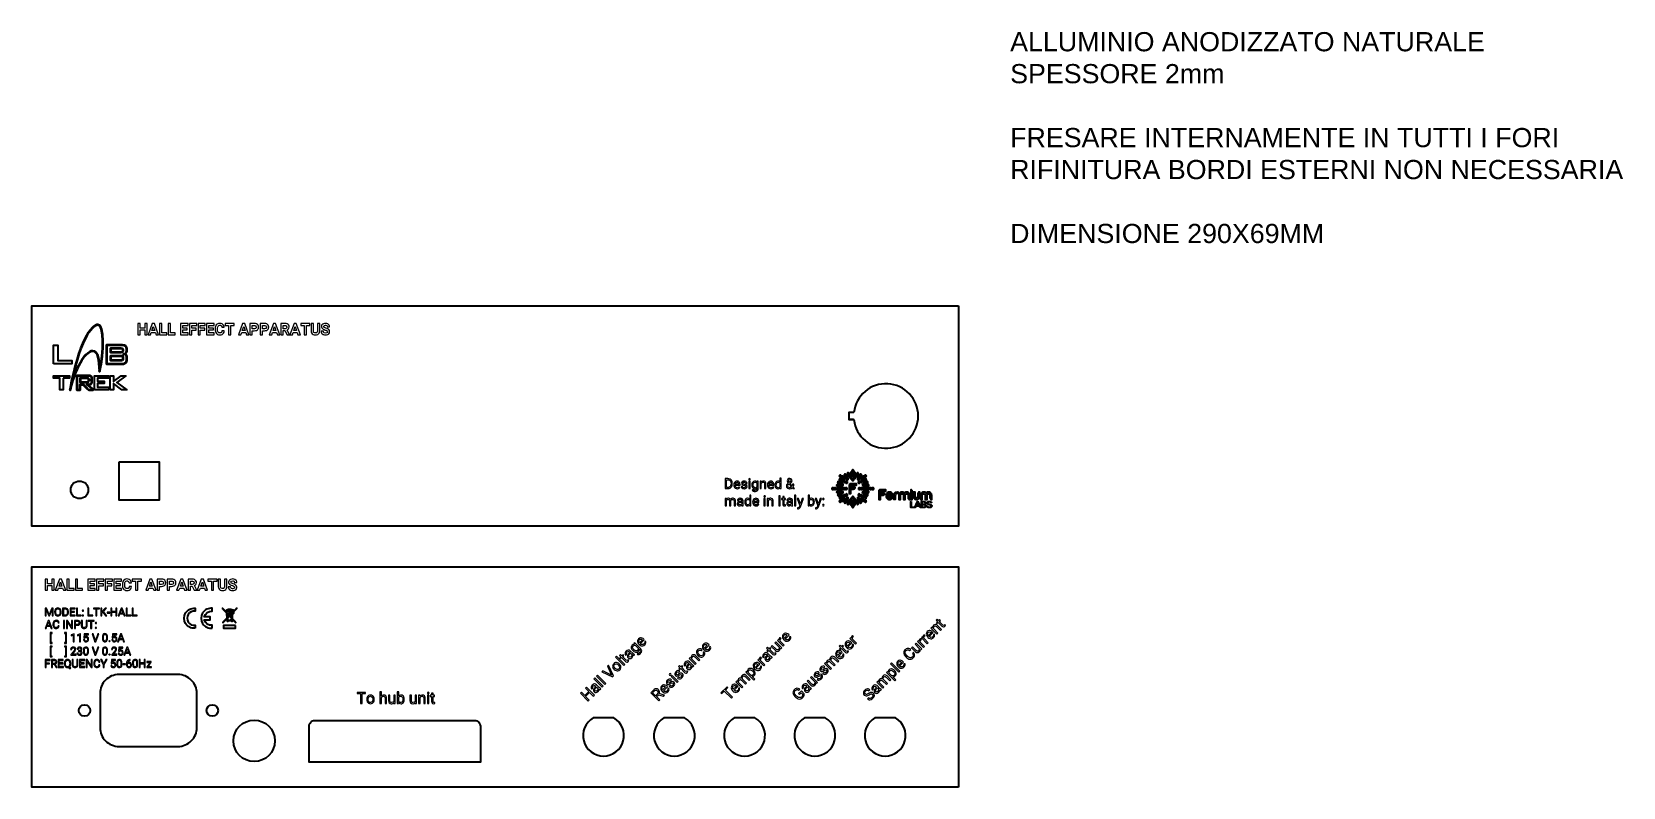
# Model space of a CAD drawing. Header units: millimetres. Extents: x 0 to 498, y 0 to 236.
import ezdxf

# ---------------------------------------------------------------- set-up
doc = ezdxf.new("R2010")
doc.units = ezdxf.units.MM
doc.layers.add('INCISIONE', color=3, linetype='Continuous')
doc.layers.add('TAGLIO', color=1, linetype='Continuous')
doc.styles.get("Standard").update_dxf_attribs({"font": 'arial.ttf'})

msp = doc.modelspace()

# ---------------------------------------------------------------- texts
at = {"insert": (306.15, 236.29), "char_height": 6, "attachment_point": 1}
msp.add_mtext_dynamic_manual_height_columns('ALLUMINIO ANODIZZATO NATURALE \\PSPESSORE 2mm\\P\\PFRESARE INTERNAMENTE IN TUTTI I FORI\\PRIFINITURA BORDI ESTERNI NON NECESSARIA\\P\\PDIMENSIONE 290X69MM', width=226.9994, gutter_width=1, heights=[0], dxfattribs=at)

# ---------------------------------------------------------------- linework, layer by layer
at = {"color": 3, "lineweight": 0}
for p, q in [((245.68, 87.53), (245.68, 87.53)), ((8.15, 56.1), (8.15, 56.1)), ((24.11, 45.68), (24.16, 45.82)), ((24.16, 45.54), (24.11, 45.68)), ((24.11, 45.68), (24.11, 45.68)), ((24.16, 45.82), (24.31, 45.87)), ((24.16, 45.82), (24.16, 45.82)), ((24.31, 45.49), (24.16, 45.54)), ((24.16, 45.54), (24.16, 45.54)), ((24.31, 45.87), (24.31, 45.87)), ((24.31, 45.87), (24.46, 45.82)), ((24.46, 45.54), (24.31, 45.49)), ((24.31, 45.49), (24.31, 45.49)), ((24.46, 45.82), (24.46, 45.82)), ((24.46, 45.82), (24.51, 45.68)), ((24.51, 45.68), (24.46, 45.54)), ((24.46, 45.54), (24.46, 45.54)), ((24.51, 45.68), (24.51, 45.68)), ((11.17, 39.98), (11.17, 39.98)), ((24.11, 41.49), (24.16, 41.63)), ((24.16, 41.35), (24.11, 41.49)), ((24.11, 41.49), (24.11, 41.49)), ((24.16, 41.63), (24.31, 41.68)), ((24.16, 41.63), (24.16, 41.63)), ((24.31, 41.3), (24.16, 41.35)), ((24.16, 41.35), (24.16, 41.35)), ((24.31, 41.68), (24.31, 41.68)), ((24.31, 41.68), (24.46, 41.63)), ((24.46, 41.35), (24.31, 41.3)), ((24.31, 41.3), (24.31, 41.3)), ((24.46, 41.63), (24.46, 41.63)), ((24.46, 41.63), (24.51, 41.49)), ((24.51, 41.49), (24.46, 41.35)), ((24.46, 41.35), (24.46, 41.35)), ((24.51, 41.49), (24.51, 41.49))]:
    msp.add_line(p, q, dxfattribs=at)
for points in [[(33.2, 145.1), (33.2, 141.6), (33.92, 141.6), (33.92, 143.1), (35.33, 143.1), (35.33, 141.6), (36.05, 141.6), (36.05, 145.1), (35.33, 145.1), (35.33, 143.68), (33.92, 143.68), (33.92, 145.1)], [(37.69, 145.1), (36.39, 141.6), (37.15, 141.6), (37.39, 142.32), (38.66, 142.32), (38.9, 141.6), (39.66, 141.6), (38.35, 145.1)], [(39.99, 145.1), (39.99, 141.6), (42.24, 141.6), (42.24, 142.17), (40.72, 142.17), (40.72, 145.1)], [(42.65, 145.1), (42.65, 141.6), (44.9, 141.6), (44.9, 142.17), (43.37, 142.17), (43.37, 145.1)], [(46.55, 145.1), (46.55, 141.6), (48.89, 141.6), (48.89, 142.17), (47.27, 142.17), (47.27, 143.12), (48.65, 143.12), (48.65, 143.68), (47.27, 143.68), (47.27, 144.52), (48.88, 144.52), (48.88, 145.1)], [(49.32, 145.1), (49.32, 141.6), (50.04, 141.6), (50.04, 143.03), (51.42, 143.03), (51.42, 143.61), (50.04, 143.61), (50.04, 144.52), (51.59, 144.52), (51.59, 145.1)], [(52.01, 145.1), (52.01, 141.6), (52.73, 141.6), (52.73, 143.03), (54.11, 143.03), (54.11, 143.61), (52.73, 143.61), (52.73, 144.52), (54.29, 144.52), (54.29, 145.1)], [(54.71, 145.1), (54.71, 141.6), (57.05, 141.6), (57.05, 142.17), (55.42, 142.17), (55.42, 143.12), (56.81, 143.12), (56.81, 143.68), (55.42, 143.68), (55.42, 144.52), (57.04, 144.52), (57.04, 145.1)], [(59.47, 142.58), (59.31, 142.29), (59.18, 142.2), (58.81, 142.14), (58.52, 142.19), (58.27, 142.4), (58.21, 142.5), (58.13, 142.81), (58.09, 143.23), (58.09, 143.49), (58.1, 143.65), (58.16, 144.03), (58.29, 144.3), (58.48, 144.47), (58.82, 144.55), (59.02, 144.54), (59.31, 144.41), (59.41, 144.28), (59.5, 143.91), (60.22, 143.91), (60.16, 144.26), (60.01, 144.57), (59.8, 144.82), (59.52, 145), (59.2, 145.11), (58.82, 145.15), (58.72, 145.15), (58.37, 145.08), (58.05, 144.94), (57.99, 144.9), (57.73, 144.66), (57.55, 144.35), (57.47, 144.18), (57.39, 143.84), (57.36, 143.46), (57.36, 143.24), (57.38, 142.94), (57.46, 142.58), (57.58, 142.27), (57.75, 142.01), (57.85, 141.9), (58.12, 141.7), (58.44, 141.59), (58.81, 141.55), (58.82, 141.55), (59.2, 141.58), (59.53, 141.69), (59.8, 141.88), (60, 142.09), (60.15, 142.4), (60.21, 142.76), (59.49, 142.76)], [(60.47, 145.1), (60.47, 144.52), (61.53, 144.52), (61.53, 141.6), (62.25, 141.6), (62.25, 144.52), (63.32, 144.52), (63.32, 145.1)], [(65.96, 145.1), (64.66, 141.6), (65.43, 141.6), (65.67, 142.32), (66.93, 142.32), (67.18, 141.6), (67.95, 141.6), (66.64, 145.1)], [(68.27, 141.6), (68.99, 141.6), (68.99, 142.83), (69.63, 142.83), (70, 142.87), (70.33, 142.96), (70.6, 143.13), (70.74, 143.28), (70.9, 143.58), (70.95, 143.94), (70.92, 144.22), (70.79, 144.55), (70.62, 144.75), (70.33, 144.95), (70.33, 144.95), (70.01, 145.06), (69.64, 145.1), (68.27, 145.1)], [(69.77, 144.5), (70.07, 144.35), (70.13, 144.28), (70.23, 143.94), (70.22, 143.85), (70.07, 143.55), (69.99, 143.49), (69.64, 143.42), (68.99, 143.42), (68.99, 144.52), (69.65, 144.52)], [(71.44, 141.6), (72.16, 141.6), (72.16, 142.83), (72.8, 142.83), (73.17, 142.87), (73.5, 142.96), (73.77, 143.13), (73.92, 143.28), (74.07, 143.58), (74.12, 143.94), (74.09, 144.22), (73.96, 144.55), (73.8, 144.75), (73.5, 144.95), (73.5, 144.95), (73.18, 145.06), (72.81, 145.1), (71.44, 145.1)], [(72.95, 144.5), (73.24, 144.35), (73.31, 144.28), (73.39, 143.94), (73.39, 143.85), (73.24, 143.55), (73.16, 143.49), (72.81, 143.42), (72.16, 143.42), (72.16, 144.52), (72.83, 144.52)], [(75.63, 145.1), (74.32, 141.6), (75.09, 141.6), (75.33, 142.32), (76.59, 142.32), (76.83, 141.6), (77.6, 141.6), (76.29, 145.1)], [(80.65, 141.6), (80.65, 141.63), (79.9, 143.06), (80.14, 143.2), (80.37, 143.45), (80.47, 143.67), (80.53, 144.04), (80.51, 144.24), (80.4, 144.56), (80.18, 144.82), (79.95, 144.96), (79.63, 145.06), (79.23, 145.1), (77.93, 145.1), (77.93, 141.6), (78.65, 141.6), (78.65, 142.88), (79.22, 142.88), (79.88, 141.6)], [(79.36, 144.51), (79.66, 144.37), (79.7, 144.32), (79.81, 143.98), (79.8, 143.91), (79.65, 143.6), (79.58, 143.55), (79.23, 143.47), (78.65, 143.47), (78.65, 144.52), (79.23, 144.52)], [(82.08, 145.1), (80.77, 141.6), (81.54, 141.6), (81.78, 142.32), (83.04, 142.32), (83.28, 141.6), (84.05, 141.6), (82.75, 145.1)], [(84.16, 145.1), (84.16, 144.52), (85.22, 144.52), (85.22, 141.6), (85.94, 141.6), (85.94, 144.52), (87.01, 144.52), (87.01, 145.1)], [(89.26, 142.39), (89.06, 142.19), (88.73, 142.13), (88.57, 142.15), (88.28, 142.28), (88.18, 142.42), (88.11, 142.79), (88.11, 145.1), (87.39, 145.1), (87.39, 142.76), (87.43, 142.45), (87.55, 142.14), (87.76, 141.88), (88.03, 141.69), (88.35, 141.58), (88.73, 141.55), (88.74, 141.55), (89.13, 141.59), (89.45, 141.7), (89.72, 141.89), (89.9, 142.11), (90.03, 142.42), (90.08, 142.79), (90.08, 145.1), (89.35, 145.1), (89.35, 142.76), (89.35, 142.72)], [(91.57, 141.58), (91.93, 141.55), (92.24, 141.57), (92.58, 141.66), (92.85, 141.81), (92.96, 141.9), (93.14, 142.17), (93.2, 142.52), (93.2, 142.58), (93.12, 142.92), (92.92, 143.21), (92.72, 143.36), (92.41, 143.52), (92.02, 143.66), (91.81, 143.73), (91.52, 143.88), (91.52, 143.88), (91.35, 144.17), (91.5, 144.46), (91.55, 144.5), (91.9, 144.57), (92.02, 144.56), (92.33, 144.44), (92.37, 144.39), (92.48, 144.07), (93.2, 144.07), (93.18, 144.31), (93.04, 144.63), (92.88, 144.81), (92.59, 145.01), (92.28, 145.11), (91.91, 145.15), (91.58, 145.12), (91.25, 145.03), (91.04, 144.91), (90.79, 144.67), (90.69, 144.52), (90.63, 144.17), (90.63, 144.09), (90.71, 143.78), (90.91, 143.52), (91.22, 143.3), (91.44, 143.2), (91.81, 143.06), (92.06, 142.98), (92.34, 142.83), (92.35, 142.82), (92.48, 142.52), (92.34, 142.23), (92.28, 142.19), (91.93, 142.12), (91.86, 142.12), (91.52, 142.2), (91.31, 142.4), (91.24, 142.7), (90.52, 142.7), (90.55, 142.41), (90.69, 142.1), (90.89, 141.89), (91.19, 141.7), (91.23, 141.68)], [(38.02, 144.21), (38.46, 142.9), (37.59, 142.9)], [(66.3, 144.21), (66.74, 142.9), (65.86, 142.9)], [(75.96, 144.21), (76.4, 142.9), (75.52, 142.9)], [(82.41, 144.21), (82.85, 142.9), (81.97, 142.9)], [(216.94, 93.43), (217.81, 93.43), (217.93, 93.43), (218.25, 93.49), (218.55, 93.61), (218.6, 93.64), (218.84, 93.85), (219.04, 94.12), (219.09, 94.24), (219.18, 94.55), (219.2, 94.9), (219.2, 95.09), (219.19, 95.24), (219.15, 95.56), (219.03, 95.86), (219, 95.91), (218.81, 96.17), (218.55, 96.38), (218.47, 96.41), (218.16, 96.51), (217.83, 96.55), (216.94, 96.55)], [(218, 96.2), (218.31, 96.11), (218.55, 95.91), (218.66, 95.75), (218.76, 95.45), (218.8, 95.09), (218.8, 94.91), (218.78, 94.61), (218.69, 94.31), (218.53, 94.06), (218.4, 93.95), (218.13, 93.81), (217.79, 93.76), (217.36, 93.76), (217.36, 96.22), (217.84, 96.22)], [(220.51, 93.75), (220.26, 93.92), (220.12, 94.15), (220.06, 94.47), (221.63, 94.47), (221.63, 94.64), (221.61, 94.95), (221.53, 95.26), (221.38, 95.5), (221.26, 95.61), (221, 95.75), (220.68, 95.79), (220.46, 95.77), (220.16, 95.64), (219.98, 95.48), (219.79, 95.21), (219.69, 94.93), (219.67, 94.59), (219.67, 94.52), (219.69, 94.23), (219.79, 93.94), (219.96, 93.7), (220.13, 93.55), (220.4, 93.42), (220.73, 93.39), (220.85, 93.39), (221.15, 93.46), (221.4, 93.61), (221.6, 93.83), (221.36, 94.02), (221.34, 94), (221.1, 93.79), (221.06, 93.77), (220.74, 93.71)], [(220.13, 95.04), (220.27, 95.3), (220.38, 95.38), (220.68, 95.46), (220.82, 95.45), (221.07, 95.3), (221.16, 95.16), (221.23, 94.83), (221.23, 94.8), (220.07, 94.8)], [(222.12, 93.76), (222.19, 93.67), (222.45, 93.49), (222.62, 93.42), (222.94, 93.39), (223.01, 93.39), (223.33, 93.44), (223.59, 93.57), (223.77, 93.77), (223.84, 94.07), (223.84, 94.09), (223.75, 94.39), (223.73, 94.42), (223.48, 94.61), (223.33, 94.68), (223, 94.77), (222.85, 94.81), (222.58, 94.91), (222.47, 95.13), (222.59, 95.37), (222.63, 95.4), (222.93, 95.46), (223, 95.46), (223.28, 95.35), (223.29, 95.34), (223.42, 95.07), (223.82, 95.07), (223.76, 95.34), (223.58, 95.59), (223.53, 95.62), (223.26, 95.75), (222.93, 95.79), (222.89, 95.79), (222.58, 95.74), (222.31, 95.59), (222.15, 95.41), (222.07, 95.11), (222.16, 94.82), (222.18, 94.8), (222.42, 94.6), (222.56, 94.54), (222.9, 94.45), (223.06, 94.41), (223.32, 94.3), (223.44, 94.04), (223.31, 93.8), (223.26, 93.77), (222.94, 93.71), (222.83, 93.72), (222.55, 93.83), (222.51, 93.87), (222.39, 94.14), (221.99, 94.14), (222, 94.05)], [(224.42, 96.53), (224.36, 96.37), (224.42, 96.2), (224.59, 96.14), (224.77, 96.2), (224.83, 96.37), (224.77, 96.53), (224.59, 96.6)], [(224.39, 95.75), (224.39, 93.43), (224.79, 93.43), (224.79, 95.75)], [(226.17, 92.84), (225.89, 92.94), (225.65, 93.15), (225.44, 92.91), (225.54, 92.79), (225.81, 92.62), (226, 92.56), (226.3, 92.51), (226.48, 92.53), (226.78, 92.61), (227.02, 92.78), (227.12, 92.89), (227.25, 93.15), (227.29, 93.49), (227.29, 95.75), (226.93, 95.75), (226.91, 95.49), (226.82, 95.59), (226.56, 95.74), (226.24, 95.79), (226.1, 95.78), (225.81, 95.68), (225.58, 95.47), (225.45, 95.25), (225.36, 94.95), (225.33, 94.6), (225.36, 94.25), (225.44, 93.96), (225.58, 93.71), (225.68, 93.6), (225.93, 93.44), (226.24, 93.39), (226.36, 93.39), (226.65, 93.48), (226.89, 93.66), (226.89, 93.46), (226.87, 93.26), (226.73, 93), (226.6, 92.91), (226.27, 92.84)], [(226.12, 93.76), (225.88, 93.95), (225.88, 93.96), (225.76, 94.22), (225.73, 94.57), (225.73, 94.64), (225.77, 94.98), (225.89, 95.23), (226.05, 95.38), (226.35, 95.45), (226.41, 95.45), (226.69, 95.36), (226.89, 95.12), (226.89, 94.06), (226.85, 93.99), (226.63, 93.79), (226.34, 93.72)], [(228.27, 95.46), (228.27, 95.75), (227.89, 95.75), (227.89, 93.43), (228.28, 93.43), (228.28, 95.08), (228.3, 95.12), (228.51, 95.35), (228.55, 95.38), (228.85, 95.45), (228.93, 95.45), (229.21, 95.33), (229.24, 95.28), (229.32, 94.96), (229.32, 93.43), (229.71, 93.43), (229.71, 94.96), (229.71, 95.11), (229.63, 95.41), (229.49, 95.62), (229.27, 95.75), (228.97, 95.79), (228.79, 95.78), (228.51, 95.66)], [(231.06, 93.75), (230.81, 93.92), (230.66, 94.15), (230.61, 94.47), (232.18, 94.47), (232.18, 94.64), (232.16, 94.95), (232.08, 95.26), (231.93, 95.5), (231.81, 95.61), (231.55, 95.75), (231.23, 95.79), (231.01, 95.77), (230.71, 95.64), (230.53, 95.48), (230.34, 95.21), (230.24, 94.93), (230.21, 94.59), (230.21, 94.52), (230.24, 94.23), (230.33, 93.94), (230.51, 93.7), (230.67, 93.55), (230.95, 93.42), (231.27, 93.39), (231.39, 93.39), (231.7, 93.46), (231.95, 93.61), (232.15, 93.83), (231.91, 94.02), (231.89, 94), (231.65, 93.79), (231.61, 93.77), (231.29, 93.71)], [(230.67, 95.04), (230.82, 95.3), (230.93, 95.38), (231.23, 95.46), (231.37, 95.45), (231.62, 95.3), (231.71, 95.16), (231.78, 94.83), (231.78, 94.8), (230.62, 94.8)], [(233.88, 93.48), (234.12, 93.68), (234.13, 93.43), (234.5, 93.43), (234.5, 96.73), (234.11, 96.73), (234.11, 95.52), (234.04, 95.57), (233.78, 95.74), (233.46, 95.79), (233.33, 95.78), (233.04, 95.68), (232.8, 95.47), (232.67, 95.27), (232.58, 94.96), (232.54, 94.6), (232.54, 94.58), (232.57, 94.29), (232.65, 93.98), (232.8, 93.72), (232.89, 93.62), (233.15, 93.44), (233.45, 93.39), (233.57, 93.39)], [(233.35, 93.75), (233.1, 93.95), (232.98, 94.21), (232.93, 94.57), (232.94, 94.62), (232.99, 94.97), (233.1, 95.23), (233.25, 95.37), (233.55, 95.45), (233.6, 95.45), (233.89, 95.36), (234.11, 95.13), (234.11, 94.06), (234.08, 94), (233.86, 93.79), (233.55, 93.72)], [(238.31, 94.22), (238.41, 94.52), (238.44, 94.87), (238.08, 94.87), (238.05, 94.55), (237.94, 94.25), (237.24, 95.08), (237.47, 95.25), (237.6, 95.36), (237.81, 95.59), (237.83, 95.62), (237.9, 95.93), (237.86, 96.14), (237.69, 96.41), (237.48, 96.53), (237.16, 96.6), (236.85, 96.55), (236.59, 96.39), (236.43, 96.16), (236.38, 95.83), (236.45, 95.53), (236.51, 95.42), (236.73, 95.12), (236.43, 94.89), (236.25, 94.68), (236.19, 94.59), (236.12, 94.26), (236.13, 94.18), (236.2, 93.87), (236.4, 93.63), (236.51, 93.55), (236.78, 93.42), (237.13, 93.39), (237.24, 93.39), (237.57, 93.46), (237.67, 93.5), (237.94, 93.67), (238.15, 93.43), (238.62, 93.43), (238.18, 93.96)], [(236.96, 93.73), (236.68, 93.87), (236.6, 93.96), (236.52, 94.26), (236.52, 94.3), (236.62, 94.56), (236.88, 94.81), (236.95, 94.86), (237.71, 93.95), (237.44, 93.77), (237.13, 93.71)], [(236.85, 95.59), (236.77, 95.85), (236.77, 95.85), (236.88, 96.15), (237.15, 96.26), (237.43, 96.17), (237.53, 95.93), (237.48, 95.71), (237.28, 95.51), (237.02, 95.33)], [(220.2, 89.6), (220.19, 89.75), (220.12, 90.05), (219.96, 90.25), (219.73, 90.37), (219.43, 90.41), (219.28, 90.4), (218.98, 90.31), (218.91, 90.26), (218.69, 90.04), (218.58, 90.2), (218.35, 90.36), (218.02, 90.41), (217.86, 90.4), (217.56, 90.3), (217.33, 90.11), (217.32, 90.37), (216.94, 90.37), (216.94, 88.05), (217.34, 88.05), (217.34, 89.74), (217.37, 89.81), (217.57, 90.01), (217.87, 90.07), (218.12, 90.04), (218.31, 89.87), (218.37, 89.57), (218.37, 88.05), (218.77, 88.05), (218.77, 89.59), (218.79, 89.69), (218.94, 89.94), (219, 90), (219.31, 90.07), (219.43, 90.07), (219.69, 89.95), (219.73, 89.9), (219.8, 89.58), (219.8, 88.05), (220.2, 88.05)], [(220.95, 88.2), (221.2, 88.06), (221.51, 88.01), (221.63, 88.01), (221.93, 88.1), (222.18, 88.29), (222.23, 88.05), (222.65, 88.05), (222.65, 88.08), (222.6, 88.25), (222.56, 88.59), (222.56, 89.66), (222.51, 89.97), (222.33, 90.21), (222.3, 90.24), (222.04, 90.37), (221.7, 90.41), (221.54, 90.4), (221.23, 90.32), (221.13, 90.27), (220.9, 90.06), (220.87, 90.02), (220.78, 89.72), (221.18, 89.72), (221.32, 89.99), (221.37, 90.02), (221.68, 90.09), (221.77, 90.09), (222.05, 89.97), (222.07, 89.93), (222.17, 89.64), (222.17, 89.45), (221.78, 89.45), (221.58, 89.45), (221.25, 89.38), (221.01, 89.26), (220.98, 89.23), (220.79, 89), (220.74, 88.69), (220.77, 88.45)], [(224.43, 88.1), (224.67, 88.3), (224.69, 88.05), (225.04, 88.05), (225.04, 91.35), (224.65, 91.35), (224.65, 90.14), (224.59, 90.19), (224.33, 90.36), (224.01, 90.41), (223.87, 90.4), (223.59, 90.3), (223.35, 90.09), (223.22, 89.89), (223.13, 89.58), (223.09, 89.22), (223.09, 89.2), (223.12, 88.91), (223.2, 88.6), (223.35, 88.34), (223.43, 88.24), (223.69, 88.06), (224, 88.01), (224.12, 88.01)], [(223.89, 88.37), (223.65, 88.57), (223.53, 88.83), (223.49, 89.19), (223.49, 89.24), (223.53, 89.59), (223.65, 89.85), (223.8, 89.99), (224.1, 90.07), (224.15, 90.07), (224.45, 89.98), (224.65, 89.75), (224.65, 88.68), (224.62, 88.62), (224.41, 88.41), (224.1, 88.34)], [(226.41, 88.37), (226.16, 88.54), (226.02, 88.77), (225.96, 89.09), (227.54, 89.09), (227.54, 89.26), (227.51, 89.57), (227.43, 89.88), (227.28, 90.12), (227.17, 90.23), (226.9, 90.37), (226.58, 90.41), (226.36, 90.39), (226.07, 90.26), (225.88, 90.1), (225.7, 89.83), (225.6, 89.55), (225.56, 89.21), (225.56, 89.14), (225.59, 88.85), (225.69, 88.56), (225.86, 88.32), (226.03, 88.17), (226.31, 88.04), (226.63, 88.01), (226.74, 88.01), (227.05, 88.08), (227.31, 88.23), (227.5, 88.46), (227.26, 88.64), (227.24, 88.62), (227, 88.41), (226.96, 88.39), (226.65, 88.33)], [(226.02, 89.66), (226.18, 89.92), (226.28, 90.01), (226.58, 90.09), (226.72, 90.07), (226.97, 89.93), (227.07, 89.78), (227.14, 89.45), (227.14, 89.42), (225.98, 89.42)], [(229.14, 91.15), (229.09, 90.99), (229.14, 90.83), (229.32, 90.76), (229.49, 90.83), (229.55, 90.99), (229.49, 91.15), (229.32, 91.22)], [(229.11, 90.37), (229.11, 88.05), (229.51, 88.05), (229.51, 90.37)], [(230.54, 90.08), (230.53, 90.37), (230.15, 90.37), (230.15, 88.05), (230.54, 88.05), (230.54, 89.7), (230.56, 89.74), (230.77, 89.97), (230.8, 90), (231.11, 90.07), (231.19, 90.07), (231.46, 89.95), (231.5, 89.9), (231.58, 89.58), (231.58, 88.05), (231.98, 88.05), (231.98, 89.58), (231.97, 89.73), (231.89, 90.03), (231.74, 90.24), (231.52, 90.37), (231.23, 90.41), (231.04, 90.4), (230.77, 90.28)], [(234.16, 88.05), (234.16, 88.05), (234.16, 91.17), (233.75, 91.17), (233.75, 88.05)], [(235.39, 90.06), (235.82, 90.06), (235.82, 90.37), (235.39, 90.37), (235.39, 90.93), (234.99, 90.93), (234.99, 90.37), (234.57, 90.37), (234.57, 90.06), (234.99, 90.06), (234.99, 88.62), (235.01, 88.43), (235.13, 88.16), (235.22, 88.08), (235.53, 88.01), (235.83, 88.05), (235.83, 88.37), (235.65, 88.34), (235.44, 88.41), (235.39, 88.62)], [(236.44, 88.2), (236.68, 88.06), (237, 88.01), (237.12, 88.01), (237.41, 88.1), (237.67, 88.29), (237.72, 88.05), (238.14, 88.05), (238.14, 88.08), (238.08, 88.25), (238.06, 88.59), (238.06, 89.66), (237.99, 89.97), (237.82, 90.21), (237.79, 90.24), (237.53, 90.37), (237.19, 90.41), (237.03, 90.4), (236.73, 90.32), (236.63, 90.27), (236.4, 90.06), (236.36, 90.02), (236.27, 89.72), (236.67, 89.72), (236.81, 89.99), (236.86, 90.02), (237.17, 90.09), (237.26, 90.09), (237.53, 89.97), (237.57, 89.93), (237.66, 89.64), (237.66, 89.45), (237.27, 89.45), (237.06, 89.45), (236.75, 89.38), (236.5, 89.26), (236.47, 89.23), (236.28, 89), (236.22, 88.69), (236.27, 88.45)], [(239.11, 88.05), (239.11, 88.05), (239.11, 91.35), (238.71, 91.35), (238.71, 88.05)], [(240.32, 88.07), (240.23, 87.84), (240.22, 87.8), (240.05, 87.53), (240.04, 87.53), (239.73, 87.46), (239.63, 87.47), (239.63, 87.15), (239.77, 87.12), (239.85, 87.11), (239.87, 87.11), (240.15, 87.18), (240.37, 87.38), (240.54, 87.69), (241.47, 90.37), (241.05, 90.37), (240.5, 88.63), (239.92, 90.37), (239.49, 90.37)], [(242.91, 91.35), (242.91, 88.05), (243.28, 88.05), (243.3, 88.32), (243.4, 88.2), (243.66, 88.05), (243.97, 88.01), (244.12, 88.01), (244.41, 88.12), (244.63, 88.33), (244.76, 88.54), (244.85, 88.84), (244.88, 89.19), (244.88, 89.21), (244.85, 89.55), (244.77, 89.84), (244.64, 90.09), (244.53, 90.2), (244.29, 90.36), (243.97, 90.41), (243.82, 90.4), (243.54, 90.31), (243.31, 90.12), (243.31, 91.35)], [(244.09, 90.04), (244.32, 89.85), (244.33, 89.84), (244.44, 89.57), (244.48, 89.22), (244.48, 89.15), (244.43, 88.81), (244.32, 88.56), (244.17, 88.42), (243.88, 88.34), (243.77, 88.35), (243.5, 88.46), (243.31, 88.71), (243.31, 89.71), (243.36, 89.81), (243.57, 90.01), (243.87, 90.07)], [(247.51, 90.32), (247.44, 90.15), (247.51, 89.99), (247.69, 89.92), (247.88, 89.99), (247.94, 90.15), (247.88, 90.32), (247.69, 90.4)], [(221.54, 88.35), (221.25, 88.46), (221.24, 88.47), (221.13, 88.74), (221.13, 88.82), (221.23, 89.01), (221.48, 89.13), (221.86, 89.18), (222.17, 89.18), (222.17, 88.7), (222.15, 88.67), (221.93, 88.45), (221.88, 88.42), (221.58, 88.35)], [(237.03, 88.35), (236.75, 88.46), (236.73, 88.47), (236.62, 88.74), (236.63, 88.82), (236.73, 89.01), (236.97, 89.13), (237.35, 89.18), (237.66, 89.18), (237.66, 88.7), (237.64, 88.67), (237.42, 88.45), (237.36, 88.42), (237.06, 88.35)], [(247.51, 88.43), (247.44, 88.25), (247.51, 88.09), (247.68, 88.02), (247.88, 88.09), (247.93, 88.25), (247.88, 88.43), (247.68, 88.49)], [(4.16, 65.1), (4.16, 61.6), (4.88, 61.6), (4.88, 63.1), (6.29, 63.1), (6.29, 61.6), (7.01, 61.6), (7.01, 65.1), (6.29, 65.1), (6.29, 63.68), (4.88, 63.68), (4.88, 65.1)], [(8.65, 65.1), (7.35, 61.6), (8.11, 61.6), (8.35, 62.32), (9.62, 62.32), (9.86, 61.6), (10.62, 61.6), (9.31, 65.1)], [(10.96, 65.1), (10.96, 61.6), (13.21, 61.6), (13.21, 62.18), (11.67, 62.18), (11.67, 65.1)], [(13.62, 65.1), (13.62, 61.6), (15.86, 61.6), (15.86, 62.18), (14.34, 62.18), (14.34, 65.1)], [(17.51, 65.1), (17.51, 61.6), (19.85, 61.6), (19.85, 62.18), (18.23, 62.18), (18.23, 63.12), (19.61, 63.12), (19.61, 63.68), (18.23, 63.68), (18.23, 64.51), (19.85, 64.51), (19.85, 65.1)], [(20.28, 65.1), (20.28, 61.6), (21, 61.6), (21, 63.03), (22.38, 63.03), (22.38, 63.61), (21, 63.61), (21, 64.51), (22.55, 64.51), (22.55, 65.1)], [(22.97, 65.1), (22.97, 61.6), (23.69, 61.6), (23.69, 63.03), (25.07, 63.03), (25.07, 63.61), (23.69, 63.61), (23.69, 64.51), (25.25, 64.51), (25.25, 65.1)], [(25.66, 65.1), (25.66, 61.6), (28.01, 61.6), (28.01, 62.18), (26.38, 62.18), (26.38, 63.12), (27.77, 63.12), (27.77, 63.68), (26.38, 63.68), (26.38, 64.51), (28.01, 64.51), (28.01, 65.1)], [(30.43, 62.57), (30.27, 62.3), (30.14, 62.2), (29.77, 62.14), (29.48, 62.19), (29.24, 62.4), (29.18, 62.5), (29.09, 62.81), (29.06, 63.23), (29.06, 63.5), (29.06, 63.65), (29.13, 64.03), (29.25, 64.3), (29.44, 64.47), (29.78, 64.56), (29.98, 64.54), (30.28, 64.4), (30.37, 64.27), (30.46, 63.91), (31.18, 63.91), (31.12, 64.26), (30.97, 64.57), (30.76, 64.82), (30.49, 65), (30.16, 65.11), (29.78, 65.15), (29.68, 65.15), (29.33, 65.08), (29.01, 64.94), (28.95, 64.9), (28.7, 64.66), (28.51, 64.35), (28.44, 64.18), (28.36, 63.84), (28.33, 63.46), (28.33, 63.25), (28.34, 62.94), (28.41, 62.58), (28.53, 62.27), (28.72, 62), (28.81, 61.9), (29.08, 61.71), (29.4, 61.59), (29.77, 61.55), (29.78, 61.55), (30.16, 61.59), (30.49, 61.7), (30.77, 61.87), (30.96, 62.09), (31.11, 62.4), (31.18, 62.77), (30.46, 62.77)], [(31.44, 65.1), (31.44, 64.51), (32.49, 64.51), (32.49, 61.6), (33.21, 61.6), (33.21, 64.51), (34.28, 64.51), (34.28, 65.1)], [(36.93, 65.1), (35.63, 61.6), (36.4, 61.6), (36.64, 62.32), (37.9, 62.32), (38.14, 61.6), (38.91, 61.6), (37.6, 65.1)], [(39.24, 61.6), (39.96, 61.6), (39.96, 62.83), (40.59, 62.83), (40.96, 62.86), (41.3, 62.96), (41.56, 63.13), (41.71, 63.28), (41.86, 63.58), (41.92, 63.94), (41.88, 64.23), (41.75, 64.55), (41.59, 64.75), (41.3, 64.95), (41.3, 64.95), (40.97, 65.06), (40.6, 65.1), (39.24, 65.1)], [(42.4, 61.6), (43.13, 61.6), (43.13, 62.83), (43.76, 62.83), (44.13, 62.86), (44.46, 62.96), (44.74, 63.13), (44.89, 63.28), (45.03, 63.58), (45.09, 63.94), (45.05, 64.23), (44.92, 64.55), (44.77, 64.75), (44.47, 64.95), (44.46, 64.95), (44.14, 65.06), (43.77, 65.1), (42.4, 65.1)], [(46.58, 65.1), (45.28, 61.6), (46.05, 61.6), (46.29, 62.32), (47.55, 62.32), (47.8, 61.6), (48.57, 61.6), (47.26, 65.1)], [(51.61, 61.6), (51.61, 61.63), (50.86, 63.06), (51.1, 63.2), (51.33, 63.45), (51.44, 63.67), (51.48, 64.04), (51.48, 64.24), (51.36, 64.57), (51.15, 64.82), (50.92, 64.96), (50.59, 65.06), (50.19, 65.1), (48.89, 65.1), (48.89, 61.6), (49.61, 61.6), (49.61, 62.88), (50.18, 62.88), (50.85, 61.6)], [(53.04, 65.1), (51.73, 61.6), (52.5, 61.6), (52.75, 62.32), (54, 62.32), (54.25, 61.6), (55.02, 61.6), (53.71, 65.1)], [(55.13, 65.1), (55.13, 64.51), (56.18, 64.51), (56.18, 61.6), (56.9, 61.6), (56.9, 64.51), (57.98, 64.51), (57.98, 65.1)], [(60.22, 62.39), (60.02, 62.19), (59.7, 62.13), (59.54, 62.14), (59.25, 62.29), (59.14, 62.43), (59.08, 62.79), (59.08, 65.1), (58.35, 65.1), (58.35, 62.77), (58.39, 62.45), (58.52, 62.13), (58.72, 61.87), (58.99, 61.7), (59.31, 61.59), (59.7, 61.55), (59.71, 61.55), (60.09, 61.59), (60.41, 61.7), (60.68, 61.88), (60.86, 62.11), (60.99, 62.43), (61.04, 62.79), (61.04, 65.1), (60.32, 65.1), (60.32, 62.77), (60.31, 62.72)], [(61.65, 62.1), (61.85, 61.89), (62.16, 61.7), (62.2, 61.69), (62.53, 61.59), (62.9, 61.55), (63.19, 61.57), (63.54, 61.66), (63.82, 61.81), (63.91, 61.9), (64.1, 62.18), (64.16, 62.52), (64.16, 62.58), (64.08, 62.92), (63.89, 63.2), (63.68, 63.36), (63.38, 63.52), (62.98, 63.66), (62.77, 63.74), (62.48, 63.88), (62.48, 63.88), (62.31, 64.17), (62.46, 64.46), (62.51, 64.5), (62.86, 64.58), (62.98, 64.57), (63.3, 64.44), (63.33, 64.39), (63.44, 64.07), (64.16, 64.07), (64.14, 64.31), (64.01, 64.63), (63.85, 64.82), (63.55, 65.01), (63.25, 65.11), (62.88, 65.15), (62.54, 65.12), (62.21, 65.02), (62, 64.91), (61.75, 64.68), (61.65, 64.51), (61.59, 64.17), (61.59, 64.09), (61.67, 63.78), (61.88, 63.52), (62.18, 63.3), (62.41, 63.2), (62.78, 63.06), (63.02, 62.97), (63.3, 62.83), (63.31, 62.82), (63.44, 62.52), (63.3, 62.22), (63.25, 62.19), (62.9, 62.12), (62.82, 62.12), (62.48, 62.2), (62.27, 62.4), (62.21, 62.7), (61.48, 62.7), (61.52, 62.42)], [(8.98, 64.22), (9.42, 62.91), (8.55, 62.91)], [(37.26, 64.22), (37.71, 62.91), (36.83, 62.91)], [(40.73, 64.5), (41.04, 64.35), (41.09, 64.27), (41.19, 63.94), (41.18, 63.85), (41.04, 63.55), (40.96, 63.5), (40.6, 63.41), (39.96, 63.41), (39.96, 64.51), (40.61, 64.51)], [(43.91, 64.5), (44.2, 64.35), (44.27, 64.27), (44.36, 63.94), (44.35, 63.85), (44.21, 63.55), (44.13, 63.5), (43.77, 63.41), (43.13, 63.41), (43.13, 64.51), (43.79, 64.51)], [(46.93, 64.22), (47.36, 62.91), (46.49, 62.91)], [(50.33, 64.5), (50.63, 64.37), (50.67, 64.32), (50.76, 63.99), (50.76, 63.9), (50.62, 63.61), (50.54, 63.55), (50.19, 63.47), (49.61, 63.47), (49.61, 64.51), (50.19, 64.51)], [(53.38, 64.22), (53.81, 62.91), (52.94, 62.91)], [(5.41, 54.03), (4.59, 56.07), (4.16, 56.07), (4.16, 53.57), (4.5, 53.57), (4.5, 54.54), (4.46, 55.59), (5.28, 53.57), (5.53, 53.57), (6.35, 55.59), (6.32, 54.54), (6.32, 53.57), (6.65, 53.57), (6.65, 56.07), (6.22, 56.07)], [(7.62, 55.96), (7.61, 55.95), (7.42, 55.77), (7.27, 55.53), (7.24, 55.44), (7.17, 55.18), (7.14, 54.9), (7.14, 54.71), (7.15, 54.62), (7.19, 54.34), (7.27, 54.09), (7.27, 54.09), (7.43, 53.85), (7.63, 53.68), (7.63, 53.68), (7.87, 53.57), (8.15, 53.53), (8.16, 53.53), (8.44, 53.57), (8.68, 53.68), (8.68, 53.68), (8.89, 53.85), (9.04, 54.09), (9.07, 54.18), (9.14, 54.44), (9.16, 54.74), (9.16, 54.9), (9.16, 55.01), (9.12, 55.28), (9.04, 55.53), (9.03, 55.54), (8.88, 55.78), (8.68, 55.96), (8.68, 55.96), (8.43, 56.07), (8.15, 56.1), (7.87, 56.07)], [(8.11, 53.82), (7.85, 53.88), (7.66, 54.06), (7.59, 54.18), (7.5, 54.43), (7.48, 54.74), (7.48, 54.91), (7.49, 55.09), (7.54, 55.37), (7.66, 55.58), (7.68, 55.61), (7.88, 55.76), (8.15, 55.82), (8.19, 55.82), (8.45, 55.75), (8.65, 55.58), (8.72, 55.46), (8.8, 55.21), (8.83, 54.9), (8.83, 54.71), (8.81, 54.54), (8.76, 54.26), (8.65, 54.05), (8.63, 54.02), (8.43, 53.86), (8.15, 53.81)], [(9.65, 53.57), (10.35, 53.57), (10.44, 53.57), (10.7, 53.61), (10.94, 53.71), (10.97, 53.73), (11.18, 53.9), (11.32, 54.12), (11.37, 54.22), (11.43, 54.46), (11.45, 54.74), (11.45, 54.9), (11.45, 55.02), (11.41, 55.27), (11.32, 55.51), (11.3, 55.56), (11.14, 55.76), (10.94, 55.92), (10.86, 55.96), (10.62, 56.04), (10.36, 56.07), (9.65, 56.07)], [(10.5, 55.78), (10.74, 55.71), (10.94, 55.56), (11.02, 55.42), (11.1, 55.18), (11.13, 54.9), (11.13, 54.75), (11.11, 54.52), (11.05, 54.27), (10.92, 54.07), (10.82, 53.98), (10.6, 53.87), (10.33, 53.83), (9.98, 53.83), (9.98, 55.8), (10.36, 55.8)], [(11.95, 56.07), (11.95, 53.57), (13.54, 53.57), (13.54, 53.83), (12.28, 53.83), (12.28, 54.72), (13.36, 54.72), (13.36, 54.99), (12.28, 54.99), (12.28, 55.8), (13.53, 55.8), (13.53, 56.07)], [(13.95, 56.07), (13.95, 53.57), (15.47, 53.57), (15.47, 53.83), (14.29, 53.83), (14.29, 56.07)], [(15.84, 55.38), (15.78, 55.25), (15.84, 55.12), (15.98, 55.06), (16.13, 55.12), (16.18, 55.25), (16.13, 55.38), (15.98, 55.44)], [(17.56, 56.07), (17.56, 53.57), (19.08, 53.57), (19.08, 53.83), (17.89, 53.83), (17.89, 56.07)], [(19.25, 56.07), (19.25, 55.8), (20.05, 55.8), (20.05, 53.57), (20.38, 53.57), (20.38, 55.8), (21.18, 55.8), (21.18, 56.07)], [(21.88, 54.83), (21.88, 56.07), (21.56, 56.07), (21.56, 53.57), (21.88, 53.57), (21.88, 54.41), (22.19, 54.73), (23.07, 53.57), (23.47, 53.57), (22.41, 54.96), (23.39, 56.07), (23, 56.07)], [(24.72, 56.07), (24.72, 53.57), (25.06, 53.57), (25.06, 54.72), (26.32, 54.72), (26.32, 53.57), (26.65, 53.57), (26.65, 56.07), (26.32, 56.07), (26.32, 54.99), (25.06, 54.99), (25.06, 56.07)], [(27.94, 56.07), (26.99, 53.57), (27.33, 53.57), (27.57, 54.22), (28.61, 54.22), (28.85, 53.57), (29.19, 53.57), (28.23, 56.07)], [(28.09, 55.66), (28.52, 54.49), (27.67, 54.49)], [(29.52, 56.07), (29.52, 53.57), (31.04, 53.57), (31.04, 53.83), (29.85, 53.83), (29.85, 56.07)], [(31.41, 56.07), (31.41, 53.57), (32.94, 53.57), (32.94, 53.83), (31.75, 53.83), (31.75, 56.07)], [(5.12, 52.2), (4.16, 49.7), (4.5, 49.7), (4.74, 50.36), (5.79, 50.36), (6.03, 49.7), (6.36, 49.7), (5.41, 52.2)], [(5.26, 51.79), (5.69, 50.62), (4.84, 50.62)], [(8.01, 50.06), (7.85, 49.98), (7.59, 49.93), (7.52, 49.94), (7.29, 50), (7.12, 50.17), (7.04, 50.31), (6.97, 50.54), (6.95, 50.82), (6.95, 51.07), (6.96, 51.29), (7.02, 51.54), (7.13, 51.73), (7.17, 51.79), (7.37, 51.91), (7.62, 51.96), (7.82, 51.94), (8.02, 51.83), (8.13, 51.67), (8.21, 51.4), (8.54, 51.4), (8.5, 51.59), (8.41, 51.82), (8.26, 52.01), (8.11, 52.12), (7.89, 52.2), (7.62, 52.23), (7.57, 52.23), (7.32, 52.19), (7.09, 52.09), (7.06, 52.07), (6.88, 51.91), (6.74, 51.68), (6.7, 51.58), (6.64, 51.34), (6.62, 51.08), (6.62, 50.84), (6.62, 50.66), (6.66, 50.4), (6.76, 50.17), (6.89, 49.98), (6.92, 49.94), (7.11, 49.78), (7.34, 49.69), (7.59, 49.66), (7.81, 49.68), (8.05, 49.76), (8.25, 49.88), (8.36, 50.01), (8.48, 50.23), (8.54, 50.49), (8.21, 50.49), (8.14, 50.24)], [(10.21, 49.7), (10.21, 49.7), (10.21, 52.2), (9.88, 52.2), (9.88, 49.7)], [(12.4, 50.26), (11.15, 52.2), (10.82, 52.2), (10.82, 49.7), (11.15, 49.7), (11.15, 51.63), (12.4, 49.7), (12.74, 49.7), (12.74, 52.2), (12.4, 52.2)], [(13.32, 49.7), (13.65, 49.7), (13.65, 50.68), (14.24, 50.68), (14.41, 50.69), (14.68, 50.75), (14.89, 50.87), (14.94, 50.93), (15.07, 51.15), (15.12, 51.44), (15.12, 51.52), (15.04, 51.78), (14.89, 51.99), (14.78, 52.07), (14.54, 52.16), (14.24, 52.2), (13.32, 52.2)], [(14.42, 51.91), (14.65, 51.79), (14.72, 51.69), (14.78, 51.44), (14.78, 51.29), (14.65, 51.08), (14.53, 50.99), (14.24, 50.95), (13.65, 50.95), (13.65, 51.92), (14.26, 51.92)], [(16.81, 50.08), (16.67, 49.99), (16.39, 49.93), (16.18, 49.96), (15.97, 50.09), (15.86, 50.23), (15.81, 50.5), (15.81, 52.2), (15.49, 52.2), (15.49, 50.49), (15.5, 50.35), (15.58, 50.09), (15.74, 49.88), (15.86, 49.79), (16.1, 49.7), (16.39, 49.66), (16.47, 49.66), (16.6, 49.68), (16.87, 49.76), (17.07, 49.92), (17.13, 49.99), (17.26, 50.22), (17.29, 50.49), (17.29, 52.2), (16.96, 52.2), (16.96, 50.5), (16.94, 50.3)], [(15.84, 53.87), (15.78, 53.73), (15.84, 53.6), (15.98, 53.55), (16.13, 53.6), (16.18, 53.73), (16.13, 53.87), (15.98, 53.93)], [(17.61, 52.2), (17.61, 51.92), (18.41, 51.92), (18.41, 49.7), (18.74, 49.7), (18.74, 51.92), (19.55, 51.92), (19.55, 52.2)], [(19.91, 51.52), (19.85, 51.38), (19.91, 51.25), (20.05, 51.2), (20.2, 51.25), (20.25, 51.38), (20.2, 51.52), (20.05, 51.57)], [(19.91, 50), (19.85, 49.87), (19.91, 49.73), (20.04, 49.68), (20.2, 49.73), (20.25, 49.87), (20.2, 50), (20.04, 50.06)], [(24.37, 54.5), (24.37, 54.5), (24.37, 54.76), (23.53, 54.76), (23.53, 54.5)], [(281.92, 49.84), (281.68, 50.06), (281.38, 49.76), (283.22, 47.93), (283.53, 48.24), (282.22, 49.55), (282.2, 49.59), (282.18, 49.94), (282.19, 50), (282.37, 50.29), (282.44, 50.36), (282.75, 50.48), (282.82, 50.47), (283.14, 50.27), (284.34, 49.05), (284.66, 49.37), (283.45, 50.59), (283.33, 50.7), (283.03, 50.88), (282.75, 50.93), (282.47, 50.85), (282.2, 50.66), (282.07, 50.49), (281.94, 50.19)], [(283.97, 51.87), (284.31, 52.21), (284.07, 52.46), (283.73, 52.11), (283.28, 52.56), (282.97, 52.24), (283.41, 51.79), (283.08, 51.46), (283.32, 51.22), (283.65, 51.55), (284.8, 50.41), (284.96, 50.27), (285.26, 50.16), (285.41, 50.17), (285.71, 50.35), (285.91, 50.62), (285.66, 50.88), (285.53, 50.71), (285.32, 50.6), (285.11, 50.72)], [(5.71, 48.36), (5.71, 44.98), (6.36, 44.98), (6.36, 45.23), (6.03, 45.23), (6.03, 48.1), (6.36, 48.1), (6.36, 48.36)], [(10.21, 48.36), (10.21, 48.1), (10.54, 48.1), (10.54, 45.23), (10.21, 45.23), (10.21, 44.98), (10.85, 44.98), (10.85, 48.36)], [(13.2, 48.02), (12.28, 47.68), (12.28, 47.39), (12.93, 47.62), (12.93, 45.51), (13.24, 45.51), (13.24, 48.02)], [(15.17, 48.02), (14.26, 47.68), (14.26, 47.39), (14.9, 47.62), (14.9, 45.51), (15.22, 45.51), (15.22, 48.02)], [(16.7, 45.51), (16.98, 45.47), (17.1, 45.48), (17.36, 45.55), (17.57, 45.7), (17.64, 45.78), (17.74, 46.01), (17.77, 46.3), (17.77, 46.43), (17.71, 46.7), (17.57, 46.91), (17.53, 46.96), (17.31, 47.1), (17.04, 47.14), (16.87, 47.13), (16.61, 47.03), (16.69, 47.72), (17.7, 47.72), (17.7, 48.01), (16.42, 48.01), (16.3, 46.77), (16.55, 46.69), (16.63, 46.77), (16.69, 46.8), (16.96, 46.86), (17.1, 46.84), (17.32, 46.7), (17.41, 46.58), (17.46, 46.3), (17.44, 46.11), (17.33, 45.88), (17.25, 45.81), (16.98, 45.73), (16.9, 45.74), (16.66, 45.84), (16.6, 45.91), (16.51, 46.17), (16.21, 46.17), (16.21, 46.13), (16.29, 45.86), (16.45, 45.66), (16.47, 45.63)], [(22.46, 47.95), (22.28, 47.77), (22.27, 47.75), (22.17, 47.55), (22.11, 47.28), (22.09, 46.96), (22.09, 46.53), (22.09, 46.53), (22.11, 46.2), (22.18, 45.94), (22.29, 45.74), (22.38, 45.64), (22.59, 45.52), (22.88, 45.47), (23.04, 45.48), (23.29, 45.58), (23.48, 45.74), (23.5, 45.77), (23.59, 45.98), (23.64, 46.25), (23.66, 46.57), (23.66, 46.99), (23.66, 47), (23.64, 47.32), (23.58, 47.59), (23.47, 47.78), (23.39, 47.87), (23.16, 48), (22.88, 48.04), (22.71, 48.03)], [(23.04, 47.75), (23.24, 47.6), (23.26, 47.56), (23.32, 47.33), (23.35, 47.01), (23.35, 46.49), (23.35, 46.43), (23.31, 46.13), (23.23, 45.92), (23.14, 45.81), (22.88, 45.73), (22.72, 45.76), (22.53, 45.93), (22.5, 45.97), (22.43, 46.2), (22.41, 46.53), (22.41, 47.03), (22.41, 47.07), (22.44, 47.37), (22.52, 47.6), (22.62, 47.71), (22.88, 47.78)], [(24.11, 45.68), (24.11, 45.68)], [(25.55, 45.51), (25.83, 45.47), (25.95, 45.48), (26.21, 45.55), (26.42, 45.7), (26.49, 45.78), (26.59, 46.01), (26.62, 46.3), (26.62, 46.43), (26.56, 46.7), (26.42, 46.91), (26.38, 46.96), (26.16, 47.1), (25.89, 47.14), (25.72, 47.13), (25.46, 47.03), (25.54, 47.72), (26.55, 47.72), (26.55, 48.01), (25.27, 48.01), (25.15, 46.77), (25.4, 46.69), (25.48, 46.77), (25.54, 46.8), (25.81, 46.86), (25.95, 46.84), (26.17, 46.7), (26.26, 46.58), (26.31, 46.3), (26.29, 46.11), (26.18, 45.88), (26.1, 45.81), (25.83, 45.73), (25.75, 45.74), (25.51, 45.84), (25.45, 45.91), (25.35, 46.17), (25.06, 46.17), (25.06, 46.13), (25.14, 45.86), (25.3, 45.66), (25.32, 45.63)], [(27.77, 48.01), (26.81, 45.51), (27.15, 45.51), (27.39, 46.17), (28.43, 46.17), (28.67, 45.51), (29.01, 45.51), (28.05, 48.01), (27.91, 47.61), (28.05, 48.01)], [(27.91, 47.61), (28.33, 46.43), (27.48, 46.43)], [(190.13, 42.01), (189.82, 41.87), (189.46, 41.84), (189.49, 41.49), (189.66, 41.48), (190.02, 41.55), (190.21, 41.63), (190.49, 41.86), (190.62, 41.99), (190.79, 42.3), (190.86, 42.63), (190.84, 42.79), (190.73, 43.1), (190.5, 43.4), (188.71, 45.2), (188.42, 44.91), (188.6, 44.69), (188.46, 44.7), (188.13, 44.62), (187.85, 44.4), (187.74, 44.27), (187.59, 43.97), (187.57, 43.62), (187.64, 43.34), (187.81, 43.04), (188.06, 42.74), (188.35, 42.48), (188.66, 42.31), (188.96, 42.23), (189.14, 42.22), (189.46, 42.29), (189.75, 42.49), (189.83, 42.59), (190.01, 42.89), (190.04, 43.22), (190.2, 43.07), (190.35, 42.89), (190.44, 42.58), (190.41, 42.39), (190.21, 42.09)], [(191.35, 44.68), (191.02, 44.62), (190.73, 44.69), (190.42, 44.89), (191.67, 46.14), (191.54, 46.27), (191.27, 46.51), (190.97, 46.67), (190.66, 46.75), (190.49, 46.75), (190.16, 46.65), (189.87, 46.42), (189.71, 46.23), (189.58, 45.9), (189.56, 45.62), (189.63, 45.27), (189.78, 44.97), (190.02, 44.68), (190.07, 44.62), (190.33, 44.4), (190.63, 44.26), (190.96, 44.2), (191.21, 44.22), (191.53, 44.34), (191.81, 44.56), (191.91, 44.65), (192.09, 44.95), (192.17, 45.27), (192.16, 45.61), (191.81, 45.57), (191.81, 45.54), (191.79, 45.19), (191.78, 45.13), (191.57, 44.84)], [(190.03, 45.39), (189.95, 45.71), (189.96, 45.87), (190.13, 46.17), (190.25, 46.27), (190.57, 46.35), (190.76, 46.31), (191.08, 46.11), (191.1, 46.08), (190.17, 45.16)], [(211.64, 43.02), (211.3, 42.96), (211.01, 43.03), (210.7, 43.24), (211.95, 44.49), (211.82, 44.62), (211.55, 44.85), (211.25, 45.02), (210.94, 45.1), (210.76, 45.1), (210.45, 44.99), (210.15, 44.77), (209.99, 44.58), (209.86, 44.25), (209.84, 43.97), (209.91, 43.62), (210.06, 43.31), (210.29, 43.02), (210.35, 42.96), (210.6, 42.75), (210.92, 42.59), (211.24, 42.54), (211.49, 42.57), (211.8, 42.68), (212.1, 42.91), (212.18, 43), (212.37, 43.3), (212.46, 43.61), (212.43, 43.95), (212.09, 43.91), (212.1, 43.89), (212.07, 43.53), (212.05, 43.48), (211.86, 43.18)], [(232.94, 42.57), (233.25, 42.48), (233.56, 42.54), (233.87, 42.76), (233.98, 42.88), (234.15, 43.19), (234.19, 43.51), (234.38, 43.33), (234.68, 43.64), (232.84, 45.47), (232.53, 45.16), (233.87, 43.82), (233.9, 43.68), (233.87, 43.38), (233.65, 43.07), (233.47, 42.95), (233.19, 42.95), (232.9, 43.15), (231.71, 44.34), (231.39, 44.02), (232.59, 42.83), (232.64, 42.78)], [(233.84, 46.06), (233.63, 46.26), (233.32, 45.95), (235.16, 44.12), (235.47, 44.43), (234.16, 45.73), (234.14, 45.81), (234.13, 46.12), (234.32, 46.41), (234.49, 46.56), (234.2, 46.85), (234.03, 46.74), (234, 46.69), (233.84, 46.4)], [(236.67, 46.14), (236.34, 46.07), (236.04, 46.15), (235.74, 46.35), (236.99, 47.6), (236.86, 47.73), (236.58, 47.97), (236.28, 48.13), (235.98, 48.21), (235.8, 48.21), (235.48, 48.11), (235.19, 47.89), (235.03, 47.69), (234.9, 47.37), (234.87, 47.09), (234.95, 46.73), (235.09, 46.42), (235.32, 46.14), (235.39, 46.08), (235.64, 45.87), (235.95, 45.71), (236.28, 45.66), (236.52, 45.68), (236.84, 45.8), (237.13, 46.02), (237.22, 46.11), (237.41, 46.41), (237.49, 46.73), (237.47, 47.07), (237.12, 47.02), (237.13, 47), (237.11, 46.65), (237.09, 46.59), (236.89, 46.3)], [(235.34, 46.86), (235.26, 47.17), (235.28, 47.33), (235.44, 47.63), (235.56, 47.73), (235.89, 47.81), (236.07, 47.77), (236.39, 47.57), (236.41, 47.54), (235.49, 46.63)], [(256.3, 43.71), (255.97, 43.65), (255.67, 43.72), (255.37, 43.92), (256.61, 45.17), (256.48, 45.31), (256.22, 45.54), (255.91, 45.7), (255.61, 45.78), (255.42, 45.78), (255.11, 45.69), (254.81, 45.46), (254.66, 45.26), (254.53, 44.93), (254.51, 44.66), (254.57, 44.3), (254.72, 44), (254.96, 43.71), (255.02, 43.66), (255.28, 43.44), (255.58, 43.29), (255.9, 43.23), (256.15, 43.25), (256.48, 43.37), (256.76, 43.59), (256.84, 43.68), (257.04, 43.99), (257.12, 44.3), (257.1, 44.64), (256.76, 44.6), (256.76, 44.57), (256.73, 44.22), (256.72, 44.16), (256.52, 43.87)], [(254.97, 44.43), (254.89, 44.74), (254.91, 44.9), (255.07, 45.21), (255.19, 45.3), (255.52, 45.38), (255.71, 45.34), (256.01, 45.14), (256.04, 45.11), (255.12, 44.2)], [(256.49, 46.65), (256.27, 46.85), (255.97, 46.54), (257.8, 44.71), (258.12, 45.02), (256.82, 46.33), (256.79, 46.4), (256.79, 46.72), (256.97, 47.01), (257.14, 47.15), (256.84, 47.45), (256.69, 47.33), (256.64, 47.28), (256.48, 46.99)], [(276.81, 42.18), (277.11, 42.1), (277.43, 42.15), (277.73, 42.37), (277.85, 42.49), (278.01, 42.81), (278.05, 43.12), (278.24, 42.95), (278.54, 43.25), (276.7, 45.09), (276.39, 44.77), (277.73, 43.43), (277.76, 43.3), (277.73, 42.99), (277.52, 42.69), (277.34, 42.57), (277.05, 42.56), (276.76, 42.76), (275.57, 43.95), (275.25, 43.64), (276.45, 42.44), (276.5, 42.39)], [(277.7, 45.67), (277.49, 45.87), (277.18, 45.57), (279.02, 43.73), (279.33, 44.04), (278.03, 45.34), (278, 45.42), (278, 45.73), (278.18, 46.03), (278.36, 46.18), (278.06, 46.46), (277.89, 46.35), (277.86, 46.3), (277.7, 46.01)], [(278.88, 46.84), (278.66, 47.05), (278.36, 46.74), (280.19, 44.9), (280.51, 45.22), (279.2, 46.53), (279.18, 46.59), (279.18, 46.91), (279.36, 47.21), (279.53, 47.35), (279.23, 47.64), (279.08, 47.52), (279.03, 47.49), (278.87, 47.19)], [(281.71, 46.93), (281.37, 46.87), (281.08, 46.94), (280.78, 47.14), (282.03, 48.39), (281.89, 48.52), (281.62, 48.75), (281.32, 48.92), (281.02, 49), (280.84, 49), (280.51, 48.9), (280.23, 48.68), (280.07, 48.48), (279.94, 48.15), (279.91, 47.87), (279.98, 47.52), (280.14, 47.21), (280.37, 46.93), (280.42, 46.87), (280.68, 46.65), (280.99, 46.51), (281.32, 46.45), (281.57, 46.47), (281.88, 46.59), (282.17, 46.81), (282.26, 46.9), (282.44, 47.2), (282.53, 47.52), (282.51, 47.85), (282.17, 47.82), (282.17, 47.79), (282.15, 47.43), (282.13, 47.38), (281.93, 47.08)], [(280.39, 47.64), (280.3, 47.97), (280.31, 48.12), (280.49, 48.42), (280.61, 48.52), (280.93, 48.6), (281.11, 48.56), (281.43, 48.36), (281.46, 48.33), (280.53, 47.41)], [(4.16, 39.95), (4.16, 37.45), (4.5, 37.45), (4.5, 38.55), (5.55, 38.55), (5.55, 38.82), (4.5, 38.82), (4.5, 39.68), (5.71, 39.68), (5.71, 39.95)], [(5.71, 44.17), (5.71, 40.79), (6.36, 40.79), (6.36, 41.04), (6.03, 41.04), (6.03, 43.91), (6.36, 43.91), (6.36, 44.17)], [(7.92, 37.47), (7.34, 38.53), (7.5, 38.62), (7.69, 38.79), (7.77, 38.95), (7.81, 39.2), (7.8, 39.34), (7.73, 39.58), (7.59, 39.76), (7.45, 39.84), (7.22, 39.93), (6.93, 39.95), (6.11, 39.95), (6.11, 37.45), (6.43, 37.45), (6.43, 38.46), (7.02, 38.46), (7.57, 37.45), (7.92, 37.45)], [(8.27, 39.95), (8.27, 37.45), (9.86, 37.45), (9.86, 37.72), (8.6, 37.72), (8.6, 38.61), (9.68, 38.61), (9.68, 38.88), (8.6, 38.88), (8.6, 39.68), (9.84, 39.68), (9.84, 39.95)], [(12.19, 37.23), (11.74, 37.58), (11.91, 37.75), (12.06, 38), (12.09, 38.06), (12.15, 38.32), (12.18, 38.62), (12.18, 38.78), (12.17, 38.89), (12.14, 39.17), (12.05, 39.42), (12.05, 39.42), (11.91, 39.66), (11.7, 39.84), (11.69, 39.84), (11.45, 39.95), (11.17, 39.98), (10.89, 39.95), (10.65, 39.84), (10.64, 39.84), (10.44, 39.65), (10.29, 39.41), (10.25, 39.33), (10.19, 39.07), (10.17, 38.77), (10.17, 38.6), (10.17, 38.51), (10.21, 38.22), (10.3, 37.97), (10.3, 37.97), (10.45, 37.74), (10.65, 37.57), (10.65, 37.57), (10.9, 37.45), (11.18, 37.42), (11.43, 37.45), (11.96, 37.03)], [(10.21, 44.17), (10.21, 43.91), (10.54, 43.91), (10.54, 41.04), (10.21, 41.04), (10.21, 40.79), (10.85, 40.79), (10.85, 44.17)], [(12.59, 43.78), (12.38, 43.64), (12.33, 43.58), (12.2, 43.36), (12.15, 43.08), (12.47, 43.08), (12.49, 43.23), (12.61, 43.45), (12.7, 43.53), (12.97, 43.59), (13.06, 43.58), (13.29, 43.46), (13.34, 43.41), (13.41, 43.15), (13.4, 43.13), (13.34, 42.86), (13.26, 42.75), (13.07, 42.51), (12.2, 41.54), (12.2, 41.32), (13.84, 41.32), (13.84, 41.58), (12.59, 41.58), (13.25, 42.3), (13.42, 42.49), (13.59, 42.74), (13.69, 42.97), (13.72, 43.19), (13.72, 43.19), (13.68, 43.45), (13.52, 43.67), (13.49, 43.7), (13.26, 43.81), (12.97, 43.85), (12.86, 43.85)], [(13.96, 37.83), (13.82, 37.74), (13.54, 37.69), (13.33, 37.71), (13.11, 37.83), (13.01, 37.98), (12.97, 38.26), (12.97, 39.95), (12.63, 39.95), (12.63, 38.25), (12.64, 38.1), (12.73, 37.84), (12.88, 37.64), (13, 37.55), (13.24, 37.45), (13.54, 37.42), (13.62, 37.42), (13.75, 37.44), (14.02, 37.52), (14.22, 37.68), (14.29, 37.74), (14.41, 37.97), (14.44, 38.25), (14.44, 39.95), (14.11, 39.95), (14.11, 38.26), (14.09, 38.05)], [(14.35, 41.48), (14.41, 41.43), (14.64, 41.32), (14.92, 41.28), (15.01, 41.28), (15.27, 41.35), (15.5, 41.48), (15.53, 41.51), (15.67, 41.74), (15.72, 42.01), (15.71, 42.14), (15.61, 42.38), (15.52, 42.47), (15.28, 42.6), (15.38, 42.64), (15.57, 42.83), (15.61, 42.89), (15.68, 43.15), (15.67, 43.19), (15.62, 43.45), (15.48, 43.67), (15.44, 43.69), (15.21, 43.81), (14.92, 43.85), (14.86, 43.85), (14.59, 43.79), (14.37, 43.66), (14.36, 43.65), (14.2, 43.43), (14.15, 43.16), (14.47, 43.16), (14.47, 43.24), (14.59, 43.47), (14.66, 43.53), (14.92, 43.59), (15.14, 43.55), (15.3, 43.41), (15.36, 43.15), (15.35, 43.07), (15.23, 42.84), (15.14, 42.79), (14.88, 42.72), (14.64, 42.72), (14.64, 42.47), (14.88, 42.47), (15.03, 42.45), (15.26, 42.35), (15.33, 42.27), (15.39, 42), (15.38, 41.89), (15.27, 41.66), (15.19, 41.61), (14.92, 41.54), (14.81, 41.55), (14.58, 41.66), (14.53, 41.72), (14.45, 41.98), (14.13, 41.98), (14.13, 41.95), (14.19, 41.68)], [(14.97, 39.95), (14.97, 37.45), (16.56, 37.45), (16.56, 37.72), (15.29, 37.72), (15.29, 38.61), (16.38, 38.61), (16.38, 38.88), (15.29, 38.88), (15.29, 39.68), (16.54, 39.68), (16.54, 39.95)], [(16.51, 43.76), (16.33, 43.58), (16.32, 43.56), (16.22, 43.36), (16.16, 43.09), (16.14, 42.76), (16.14, 42.35), (16.14, 42.34), (16.17, 42.01), (16.23, 41.75), (16.34, 41.55), (16.43, 41.45), (16.65, 41.32), (16.93, 41.28), (17.09, 41.29), (17.34, 41.39), (17.53, 41.55), (17.54, 41.58), (17.64, 41.79), (17.7, 42.06), (17.72, 42.38), (17.72, 42.8), (17.72, 42.81), (17.69, 43.13), (17.63, 43.4), (17.52, 43.59), (17.43, 43.68), (17.21, 43.81), (16.93, 43.85), (16.76, 43.84)], [(17.09, 43.56), (17.29, 43.41), (17.3, 43.37), (17.38, 43.14), (17.4, 42.82), (17.4, 42.3), (17.4, 42.24), (17.36, 41.94), (17.28, 41.73), (17.18, 41.62), (16.93, 41.54), (16.77, 41.57), (16.57, 41.74), (16.55, 41.78), (16.48, 42.01), (16.45, 42.34), (16.45, 42.84), (16.45, 42.88), (16.49, 43.19), (16.57, 43.41), (16.67, 43.52), (16.93, 43.59)], [(18.56, 38.02), (17.29, 39.95), (16.96, 39.95), (16.96, 37.45), (17.29, 37.45), (17.29, 39.37), (18.55, 37.45), (18.88, 37.45), (18.88, 39.95), (18.56, 39.95)], [(19.91, 41.75), (19.2, 43.82), (18.84, 43.82), (19.76, 41.32), (20.05, 41.32), (20.98, 43.82), (20.62, 43.82)], [(20.78, 37.81), (20.63, 37.72), (20.36, 37.69), (20.29, 37.69), (20.06, 37.76), (19.89, 37.93), (19.8, 38.06), (19.74, 38.29), (19.71, 38.57), (19.71, 38.82), (19.73, 39.04), (19.79, 39.29), (19.9, 39.48), (19.94, 39.54), (20.14, 39.67), (20.39, 39.72), (20.59, 39.69), (20.79, 39.58), (20.9, 39.42), (20.98, 39.14), (21.31, 39.14), (21.27, 39.35), (21.18, 39.58), (21.02, 39.76), (20.88, 39.87), (20.65, 39.96), (20.39, 39.98), (20.34, 39.98), (20.08, 39.95), (19.86, 39.84), (19.83, 39.83), (19.65, 39.66), (19.51, 39.44), (19.46, 39.34), (19.41, 39.09), (19.38, 38.82), (19.38, 38.58), (19.39, 38.41), (19.44, 38.16), (19.52, 37.93), (19.65, 37.73), (19.68, 37.69), (19.88, 37.54), (20.1, 37.45), (20.36, 37.42), (20.58, 37.44), (20.82, 37.51), (21.01, 37.63), (21.13, 37.77), (21.24, 37.98), (21.31, 38.24), (20.98, 38.24), (20.9, 37.99)], [(22.52, 38.69), (21.87, 39.95), (21.49, 39.95), (22.35, 38.39), (22.35, 37.45), (22.68, 37.45), (22.68, 38.39), (23.54, 39.95), (23.17, 39.95)], [(22.46, 43.76), (22.28, 43.58), (22.27, 43.56), (22.17, 43.36), (22.11, 43.09), (22.09, 42.76), (22.09, 42.35), (22.09, 42.34), (22.11, 42.01), (22.18, 41.75), (22.29, 41.55), (22.38, 41.45), (22.59, 41.32), (22.88, 41.28), (23.04, 41.29), (23.29, 41.39), (23.48, 41.55), (23.5, 41.58), (23.59, 41.79), (23.64, 42.06), (23.66, 42.38), (23.66, 42.8), (23.66, 42.81), (23.64, 43.13), (23.58, 43.4), (23.47, 43.59), (23.39, 43.68), (23.16, 43.81), (22.88, 43.85), (22.71, 43.84)], [(23.04, 43.56), (23.24, 43.41), (23.26, 43.37), (23.32, 43.14), (23.35, 42.82), (23.35, 42.3), (23.35, 42.24), (23.31, 41.94), (23.23, 41.73), (23.14, 41.62), (22.88, 41.54), (22.72, 41.57), (22.53, 41.74), (22.5, 41.78), (22.43, 42.01), (22.41, 42.34), (22.41, 42.84), (22.41, 42.88), (22.44, 43.19), (22.52, 43.41), (22.62, 43.52), (22.88, 43.59)], [(24.11, 41.49), (24.11, 41.49)], [(25.2, 37.45), (25.49, 37.42), (25.6, 37.42), (25.87, 37.49), (26.07, 37.64), (26.14, 37.72), (26.25, 37.95), (26.28, 38.25), (26.27, 38.38), (26.21, 38.64), (26.08, 38.86), (26.03, 38.9), (25.81, 39.04), (25.54, 39.08), (25.38, 39.07), (25.12, 38.98), (25.19, 39.66), (26.21, 39.66), (26.21, 39.95), (24.93, 39.95), (24.8, 38.7), (25.06, 38.64), (25.14, 38.71), (25.19, 38.74), (25.46, 38.8), (25.61, 38.78), (25.83, 38.64), (25.91, 38.52), (25.97, 38.24), (25.95, 38.05), (25.84, 37.82), (25.75, 37.75), (25.49, 37.68), (25.41, 37.69), (25.17, 37.79), (25.11, 37.84), (25.01, 38.11), (24.71, 38.11), (24.71, 38.07), (24.79, 37.81), (24.95, 37.6), (24.98, 37.57)], [(25.39, 43.78), (25.18, 43.64), (25.12, 43.58), (24.99, 43.36), (24.95, 43.08), (25.27, 43.08), (25.29, 43.23), (25.4, 43.45), (25.5, 43.53), (25.77, 43.59), (25.85, 43.58), (26.08, 43.46), (26.13, 43.41), (26.2, 43.15), (26.2, 43.13), (26.13, 42.86), (26.06, 42.75), (25.86, 42.51), (25, 41.54), (25, 41.32), (26.63, 41.32), (26.63, 41.58), (25.38, 41.58), (26.05, 42.3), (26.22, 42.49), (26.38, 42.74), (26.49, 42.97), (26.52, 43.19), (26.52, 43.19), (26.47, 43.45), (26.32, 43.67), (26.28, 43.7), (26.05, 43.81), (25.77, 43.85), (25.66, 43.85)], [(26.99, 39.88), (26.81, 39.72), (26.8, 39.7), (26.7, 39.49), (26.64, 39.23), (26.62, 38.89), (26.62, 38.47), (26.62, 38.47), (26.64, 38.15), (26.71, 37.89), (26.82, 37.69), (26.9, 37.58), (27.12, 37.45), (27.41, 37.42), (27.57, 37.43), (27.82, 37.52), (28.01, 37.69), (28.02, 37.71), (28.12, 37.93), (28.17, 38.19), (28.19, 38.52), (28.19, 38.93), (28.19, 38.94), (28.17, 39.26), (28.1, 39.52), (28, 39.72), (27.92, 39.82), (27.69, 39.95), (27.41, 39.98), (27.24, 39.97)], [(27.53, 41.32), (27.81, 41.28), (27.92, 41.29), (28.18, 41.36), (28.39, 41.51), (28.45, 41.59), (28.56, 41.82), (28.6, 42.11), (28.59, 42.24), (28.53, 42.51), (28.4, 42.72), (28.35, 42.77), (28.13, 42.91), (27.85, 42.95), (27.69, 42.94), (27.44, 42.84), (27.51, 43.53), (28.53, 43.53), (28.53, 43.82), (27.24, 43.82), (27.11, 42.57), (27.37, 42.5), (27.45, 42.58), (27.51, 42.6), (27.78, 42.67), (27.93, 42.65), (28.15, 42.51), (28.23, 42.38), (28.29, 42.11), (28.27, 41.92), (28.16, 41.69), (28.06, 41.62), (27.81, 41.54), (27.72, 41.55), (27.48, 41.65), (27.43, 41.72), (27.33, 41.98), (27.03, 41.98), (27.03, 41.94), (27.11, 41.67), (27.27, 41.47), (27.3, 41.44)], [(29.74, 43.82), (28.78, 41.32), (29.13, 41.32), (29.36, 41.98), (30.41, 41.98), (30.65, 41.32), (30.98, 41.32), (30.03, 43.82)], [(29.88, 43.41), (30.31, 42.24), (29.46, 42.24)], [(29.94, 39), (30.02, 39.25), (30.17, 39.47), (30.24, 39.52), (30.47, 39.64), (30.76, 39.68), (30.81, 39.68), (30.81, 39.96), (30.76, 39.96), (30.56, 39.94), (30.3, 39.87), (30.07, 39.75), (29.88, 39.58), (29.87, 39.57), (29.75, 39.36), (29.66, 39.12), (29.6, 38.84), (29.59, 38.53), (29.59, 38.41), (29.6, 38.17), (29.68, 37.92), (29.82, 37.69), (29.9, 37.59), (30.13, 37.46), (30.4, 37.42), (30.49, 37.42), (30.75, 37.49), (30.96, 37.65), (31.03, 37.74), (31.14, 37.97), (31.17, 38.27), (31.16, 38.37), (31.11, 38.64), (30.98, 38.86), (30.94, 38.89), (30.72, 39.04), (30.45, 39.09), (30.39, 39.09), (30.12, 39.02), (29.92, 38.87)], [(31.91, 39.88), (31.73, 39.72), (31.71, 39.7), (31.62, 39.49), (31.55, 39.23), (31.53, 38.89), (31.53, 38.47), (31.53, 38.47), (31.56, 38.15), (31.63, 37.89), (31.74, 37.69), (31.82, 37.58), (32.04, 37.45), (32.33, 37.42), (32.49, 37.43), (32.74, 37.52), (32.92, 37.69), (32.94, 37.71), (33.04, 37.93), (33.09, 38.19), (33.11, 38.52), (33.11, 38.93), (33.11, 38.94), (33.08, 39.26), (33.02, 39.52), (32.92, 39.72), (32.83, 39.82), (32.61, 39.95), (32.33, 39.98), (32.16, 39.97)], [(33.6, 39.95), (33.6, 37.45), (33.93, 37.45), (33.93, 38.61), (35.19, 38.61), (35.19, 37.45), (35.52, 37.45), (35.52, 39.95), (35.19, 39.95), (35.19, 38.88), (33.93, 38.88), (33.93, 39.95)], [(185.53, 38.34), (185.53, 38.34), (182.93, 40.95), (182.61, 40.64), (185.22, 38.03)], [(184.87, 40.87), (185.21, 41.21), (184.97, 41.46), (184.63, 41.11), (184.18, 41.56), (183.87, 41.25), (184.31, 40.8), (183.98, 40.46), (184.22, 40.22), (184.55, 40.56), (185.7, 39.41), (185.86, 39.27), (186.17, 39.16), (186.31, 39.17), (186.61, 39.35), (186.81, 39.62), (186.56, 39.88), (186.43, 39.71), (186.22, 39.6), (186.01, 39.72)], [(187.17, 40.22), (187.48, 40.31), (187.77, 40.52), (187.87, 40.62), (188.02, 40.92), (188.07, 41.27), (188.31, 41.12), (188.64, 41.45), (188.61, 41.48), (188.44, 41.57), (188.14, 41.82), (187.29, 42.66), (187, 42.86), (186.67, 42.91), (186.63, 42.91), (186.32, 42.81), (186.02, 42.58), (185.9, 42.44), (185.72, 42.13), (185.69, 42.01), (185.66, 41.66), (185.67, 41.61), (185.83, 41.3), (186.15, 41.62), (186.06, 41.93), (186.07, 41.99), (186.25, 42.3), (186.33, 42.37), (186.64, 42.49), (186.69, 42.49), (187, 42.33), (187.15, 42.19), (186.84, 41.88), (186.68, 41.71), (186.48, 41.4), (186.38, 41.11), (186.38, 41.07), (186.42, 40.73), (186.61, 40.44), (186.84, 40.29)], [(187.52, 40.81), (187.21, 40.67), (187.19, 40.67), (186.88, 40.8), (186.83, 40.86), (186.76, 41.1), (186.85, 41.39), (187.12, 41.72), (187.37, 41.97), (187.75, 41.59), (187.75, 41.54), (187.75, 41.19), (187.74, 41.14), (187.55, 40.84)], [(189.36, 42.7), (189.03, 42.66), (189.01, 42.66), (188.71, 42.78), (188.41, 43.02), (188.35, 43.08), (188.11, 43.39), (188.01, 43.67), (188.01, 43.91), (188.19, 44.21), (188.24, 44.26), (188.54, 44.4), (188.89, 44.38), (189.73, 43.55), (189.75, 43.45), (189.74, 43.12), (189.56, 42.83)], [(206.26, 40.35), (206.02, 40.57), (205.72, 40.27), (207.56, 38.43), (207.87, 38.75), (206.56, 40.06), (206.55, 40.1), (206.52, 40.45), (206.53, 40.5), (206.72, 40.8), (206.78, 40.86), (207.09, 40.99), (207.17, 40.97), (207.47, 40.79), (208.69, 39.57), (209.01, 39.88), (207.79, 41.09), (207.67, 41.2), (207.37, 41.39), (207.09, 41.44), (206.81, 41.37), (206.54, 41.16), (206.41, 41.01), (206.28, 40.69)], [(209.99, 41.31), (209.77, 41.16), (209.45, 41.11), (209.43, 41.12), (209.14, 41.23), (208.82, 41.47), (208.77, 41.53), (208.74, 41.56), (208.5, 41.87), (208.4, 42.16), (208.42, 42.4), (208.6, 42.71), (208.69, 42.78), (209.02, 42.89), (209.13, 42.88), (209.44, 42.73), (209.74, 43.03), (209.69, 43.07), (209.38, 43.25), (209.04, 43.3), (208.95, 43.29), (208.63, 43.18), (208.34, 42.96), (208.15, 42.72), (208.02, 42.41), (207.99, 42.15), (208.07, 41.8), (208.2, 41.51), (208.44, 41.23), (208.49, 41.17), (208.78, 40.93), (209.09, 40.78), (209.4, 40.71), (209.64, 40.72), (209.96, 40.83), (210.25, 41.05), (210.35, 41.18), (210.52, 41.5), (210.56, 41.64), (210.56, 41.99), (210.53, 42.1), (210.36, 42.4), (210.07, 42.11), (210.11, 42.04), (210.19, 41.71), (210.17, 41.62)], [(210.31, 43.74), (210.22, 44.05), (210.24, 44.22), (210.41, 44.51), (210.53, 44.62), (210.85, 44.7), (211.04, 44.65), (211.35, 44.45), (211.38, 44.43), (210.46, 43.51)], [(227.72, 39.93), (227.5, 40.13), (227.2, 39.83), (229.03, 37.99), (229.35, 38.3), (228.04, 39.6), (228.02, 39.68), (228.02, 39.99), (228.2, 40.29), (228.37, 40.44), (228.07, 40.72), (227.91, 40.61), (227.87, 40.56), (227.71, 40.27)], [(230.21, 39.41), (230.52, 39.48), (230.81, 39.7), (230.9, 39.8), (231.06, 40.09), (231.11, 40.44), (231.35, 40.3), (231.67, 40.63), (231.64, 40.66), (231.48, 40.75), (231.18, 41), (230.33, 41.84), (230.04, 42.04), (229.71, 42.1), (229.66, 42.09), (229.35, 41.99), (229.05, 41.75), (228.93, 41.62), (228.76, 41.31), (228.72, 41.19), (228.7, 40.84), (228.71, 40.79), (228.87, 40.48), (229.18, 40.8), (229.09, 41.11), (229.11, 41.17), (229.29, 41.48), (229.36, 41.55), (229.68, 41.67), (229.73, 41.67), (230.04, 41.51), (230.18, 41.37), (229.87, 41.06), (229.71, 40.89), (229.52, 40.58), (229.42, 40.29), (229.41, 40.25), (229.46, 39.91), (229.65, 39.62), (229.87, 39.47)], [(230.55, 39.99), (230.25, 39.84), (230.23, 39.84), (229.92, 39.98), (229.87, 40.04), (229.79, 40.28), (229.89, 40.56), (230.16, 40.9), (230.41, 41.15), (230.78, 40.77), (230.79, 40.72), (230.78, 40.37), (230.77, 40.32), (230.58, 40.02)], [(230.93, 43.08), (231.27, 43.43), (231.03, 43.67), (230.69, 43.32), (230.24, 43.77), (229.93, 43.45), (230.38, 43.01), (230.04, 42.68), (230.29, 42.43), (230.62, 42.76), (231.76, 41.63), (231.92, 41.49), (232.22, 41.37), (232.36, 41.38), (232.68, 41.56), (232.88, 41.84), (232.63, 42.09), (232.5, 41.92), (232.29, 41.82), (232.08, 41.94)], [(251.28, 40.64), (251.15, 40.75), (250.86, 40.92), (250.58, 40.96), (250.3, 40.88), (250.03, 40.67), (249.91, 40.55), (249.76, 40.24), (249.73, 40.14), (249.73, 39.78), (249.52, 39.83), (249.21, 39.77), (248.91, 39.56), (248.79, 39.41), (248.64, 39.11), (248.6, 38.77), (248.39, 38.97), (248.1, 38.67), (249.93, 36.83), (250.25, 37.14), (248.91, 38.49), (248.88, 38.56), (248.88, 38.88), (249.07, 39.17), (249.3, 39.34), (249.57, 39.35), (249.86, 39.16), (251.06, 37.96), (251.38, 38.28), (250.16, 39.49), (250.1, 39.59), (250.01, 39.91), (250.03, 40), (250.2, 40.31), (250.3, 40.4), (250.6, 40.51), (250.68, 40.5), (250.98, 40.31), (252.19, 39.1), (252.51, 39.41)], [(253.32, 40.73), (252.99, 40.67), (252.69, 40.74), (252.39, 40.94), (253.63, 42.19), (253.5, 42.33), (253.24, 42.56), (252.93, 42.72), (252.63, 42.8), (252.45, 42.8), (252.13, 42.7), (251.83, 42.48), (251.68, 42.28), (251.55, 41.95), (251.53, 41.67), (251.59, 41.32), (251.74, 41.02), (251.98, 40.73), (252.04, 40.68), (252.3, 40.45), (252.6, 40.31), (252.92, 40.25), (253.17, 40.27), (253.49, 40.39), (253.78, 40.61), (253.87, 40.7), (254.06, 41), (254.14, 41.32), (254.12, 41.66), (253.78, 41.62), (253.78, 41.59), (253.75, 41.24), (253.74, 41.18), (253.54, 40.89)], [(252, 41.44), (251.92, 41.76), (251.93, 41.92), (252.09, 42.23), (252.21, 42.32), (252.54, 42.4), (252.73, 42.36), (253.04, 42.16), (253.06, 42.13), (252.14, 41.21)], [(253.66, 43.75), (254, 44.09), (253.76, 44.34), (253.41, 43.99), (252.97, 44.44), (252.66, 44.13), (253.1, 43.67), (252.77, 43.34), (253.01, 43.1), (253.35, 43.43), (254.48, 42.29), (254.65, 42.15), (254.95, 42.04), (255.09, 42.05), (255.4, 42.23), (255.61, 42.5), (255.35, 42.76), (255.22, 42.59), (255.01, 42.48), (254.8, 42.6)], [(275.83, 41.25), (275.76, 41.01), (275.53, 40.7), (275.47, 40.65), (275.16, 40.48), (274.83, 40.47), (274.62, 40.53), (274.31, 40.69), (274.02, 40.94), (273.78, 41.18), (273.57, 41.42), (273.38, 41.73), (273.3, 42.02), (273.29, 42.12), (273.35, 42.45), (273.56, 42.74), (273.77, 42.92), (274.08, 43.01), (274.36, 42.95), (274.7, 42.76), (275.02, 43.09), (274.79, 43.25), (274.47, 43.39), (274.14, 43.43), (273.9, 43.39), (273.58, 43.25), (273.29, 43.01), (273.24, 42.96), (273.03, 42.67), (272.9, 42.35), (272.89, 42.3), (272.87, 41.95), (272.96, 41.6), (273.02, 41.45), (273.2, 41.16), (273.44, 40.87), (273.68, 40.63), (273.86, 40.46), (274.16, 40.25), (274.47, 40.11), (274.78, 40.05), (274.87, 40.05), (275.21, 40.08), (275.51, 40.21), (275.8, 40.44), (276, 40.68), (276.17, 40.98), (276.23, 41.3), (276.22, 41.55), (276.12, 41.87), (275.92, 42.2), (275.6, 41.87), (275.77, 41.55)], [(7.13, 39.66), (7.34, 39.56), (7.42, 39.45), (7.48, 39.2), (7.46, 39.06), (7.34, 38.86), (7.2, 38.77), (6.94, 38.73), (6.43, 38.73), (6.43, 39.68), (6.94, 39.68)], [(11.13, 37.69), (10.87, 37.77), (10.68, 37.94), (10.6, 38.06), (10.52, 38.31), (10.49, 38.62), (10.49, 38.8), (10.5, 38.98), (10.57, 39.24), (10.68, 39.47), (10.7, 39.48), (10.91, 39.65), (11.17, 39.7), (11.21, 39.7), (11.48, 39.63), (11.67, 39.47), (11.75, 39.34), (11.82, 39.09), (11.85, 38.78), (11.85, 38.6), (11.84, 38.41), (11.78, 38.14), (11.67, 37.93), (11.65, 37.91), (11.44, 37.75), (11.18, 37.69)], [(27.57, 39.7), (27.77, 39.54), (27.79, 39.5), (27.85, 39.27), (27.88, 38.95), (27.88, 38.43), (27.88, 38.38), (27.84, 38.07), (27.76, 37.86), (27.67, 37.75), (27.41, 37.68), (27.25, 37.7), (27.06, 37.87), (27.03, 37.92), (26.96, 38.15), (26.94, 38.47), (26.94, 38.98), (26.94, 39.01), (26.97, 39.32), (27.05, 39.54), (27.15, 39.65), (27.41, 39.72)], [(29.29, 38.39), (29.29, 38.39), (29.29, 38.64), (28.46, 38.64), (28.46, 38.39)], [(30.26, 37.7), (30.05, 37.87), (29.95, 38.07), (29.91, 38.37), (29.91, 38.48), (29.93, 38.52), (30.1, 38.73), (30.14, 38.76), (30.4, 38.83), (30.52, 38.81), (30.73, 38.66), (30.8, 38.53), (30.86, 38.25), (30.84, 38.07), (30.73, 37.83), (30.65, 37.76), (30.4, 37.68)], [(32.48, 39.7), (32.68, 39.54), (32.71, 39.5), (32.77, 39.27), (32.8, 38.95), (32.8, 38.43), (32.8, 38.38), (32.76, 38.07), (32.68, 37.86), (32.58, 37.75), (32.33, 37.68), (32.16, 37.7), (31.97, 37.87), (31.95, 37.92), (31.87, 38.15), (31.86, 38.47), (31.86, 38.98), (31.86, 39.01), (31.88, 39.32), (31.97, 39.54), (32.07, 39.65), (32.33, 39.72)], [(35.98, 39.31), (35.98, 39.04), (37, 39.04), (35.97, 37.69), (35.97, 37.45), (37.44, 37.45), (37.44, 37.71), (36.36, 37.71), (37.39, 39.08), (37.39, 39.31)], [(179.63, 32.43), (179.63, 32.43), (177.02, 35.05), (176.71, 34.73), (179.32, 32.12)], [(181.43, 35.1), (178.68, 36.44), (178.33, 36.09), (181.72, 34.53), (182.01, 34.82), (180.46, 38.21), (180.1, 37.85)], [(181.77, 38.09), (181.75, 37.81), (181.81, 37.46), (181.96, 37.16), (182.19, 36.87), (182.21, 36.85), (182.5, 36.61), (182.81, 36.46), (183.13, 36.39), (183.39, 36.41), (183.71, 36.52), (184, 36.73), (184.18, 36.97), (184.32, 37.3), (184.35, 37.57), (184.28, 37.93), (184.13, 38.22), (183.9, 38.51), (183.88, 38.53), (183.58, 38.77), (183.28, 38.92), (182.96, 38.99), (182.69, 38.98), (182.37, 38.86), (182.09, 38.64), (181.9, 38.41)], [(183.51, 36.84), (183.18, 36.8), (183.15, 36.81), (182.85, 36.92), (182.54, 37.15), (182.48, 37.22), (182.25, 37.53), (182.15, 37.82), (182.17, 38.09), (182.35, 38.39), (182.58, 38.54), (182.92, 38.58), (182.94, 38.57), (183.25, 38.46), (183.55, 38.23), (183.61, 38.17), (183.83, 37.86), (183.93, 37.57), (183.92, 37.29), (183.74, 36.99)], [(199.48, 35.27), (199.57, 35.09), (199.74, 35.01), (199.93, 35.1), (200.02, 35.29), (199.94, 35.46), (199.76, 35.54), (199.57, 35.46)], [(200.08, 34.63), (201.92, 32.79), (202.23, 33.11), (200.4, 34.94)], [(202.49, 33.89), (202.62, 33.87), (202.97, 33.94), (203.16, 34.02), (203.44, 34.25), (203.49, 34.3), (203.71, 34.59), (203.8, 34.91), (203.79, 35.21), (203.61, 35.5), (203.59, 35.52), (203.29, 35.68), (203.25, 35.69), (202.9, 35.65), (202.72, 35.57), (202.39, 35.39), (202.24, 35.3), (201.96, 35.18), (201.69, 35.25), (201.6, 35.54), (201.6, 35.58), (201.79, 35.89), (201.85, 35.94), (202.16, 36.07), (202.17, 36.07), (202.49, 35.96), (202.81, 36.27), (202.54, 36.45), (202.2, 36.49), (202.14, 36.49), (201.83, 36.37), (201.53, 36.14), (201.5, 36.12), (201.29, 35.82), (201.2, 35.5), (201.22, 35.22), (201.38, 34.93), (201.69, 34.76), (201.72, 34.76), (202.07, 34.8), (202.23, 34.86), (202.57, 35.06), (202.72, 35.15), (203.03, 35.27), (203.31, 35.17), (203.41, 34.87), (203.39, 34.81), (203.18, 34.51), (203.09, 34.42), (202.79, 34.29), (202.72, 34.28), (202.41, 34.41), (202.09, 34.1), (202.17, 34.03)], [(203.36, 37.43), (203.7, 37.77), (203.46, 38.01), (203.12, 37.67), (202.67, 38.11), (202.35, 37.8), (202.81, 37.35), (202.46, 37.02), (202.71, 36.77), (203.05, 37.11), (204.19, 35.97), (204.35, 35.83), (204.65, 35.71), (204.79, 35.72), (205.1, 35.9), (205.31, 36.18), (205.06, 36.43), (204.93, 36.26), (204.72, 36.16), (204.5, 36.28)], [(205.67, 36.78), (205.97, 36.86), (206.27, 37.08), (206.36, 37.17), (206.52, 37.47), (206.56, 37.82), (206.8, 37.68), (207.13, 38.01), (207.11, 38.04), (206.93, 38.12), (206.64, 38.37), (205.79, 39.22), (205.49, 39.41), (205.17, 39.47), (205.12, 39.47), (204.81, 39.36), (204.5, 39.12), (204.38, 38.99), (204.22, 38.68), (204.18, 38.56), (204.15, 38.22), (204.16, 38.16), (204.32, 37.85), (204.63, 38.17), (204.55, 38.49), (204.56, 38.55), (204.74, 38.86), (204.83, 38.93), (205.13, 39.05), (205.19, 39.04), (205.49, 38.88), (205.64, 38.74), (205.33, 38.43), (205.17, 38.26), (204.97, 37.96), (204.87, 37.67), (204.87, 37.62), (204.91, 37.29), (205.1, 36.99), (205.32, 36.84)], [(206.02, 37.37), (205.7, 37.22), (205.68, 37.22), (205.37, 37.35), (205.32, 37.42), (205.25, 37.66), (205.34, 37.94), (205.61, 38.27), (205.86, 38.52), (206.24, 38.14), (206.25, 38.1), (206.24, 37.75), (206.23, 37.69), (206.04, 37.39)], [(223.53, 34.94), (223.4, 35.06), (223.12, 35.22), (222.83, 35.27), (222.55, 35.18), (222.28, 34.97), (222.17, 34.85), (222.01, 34.55), (221.99, 34.45), (221.98, 34.09), (221.77, 34.13), (221.46, 34.08), (221.16, 33.86), (221.04, 33.72), (220.89, 33.41), (220.86, 33.08), (220.64, 33.27), (220.35, 32.98), (222.18, 31.13), (222.5, 31.45), (221.16, 32.79), (221.13, 32.87), (221.13, 33.18), (221.32, 33.48), (221.55, 33.64), (221.82, 33.65), (222.11, 33.47), (223.32, 32.27), (223.63, 32.58), (222.42, 33.8), (222.35, 33.89), (222.27, 34.22), (222.28, 34.31), (222.45, 34.61), (222.55, 34.7), (222.85, 34.82), (222.93, 34.81), (223.24, 34.61), (224.45, 33.4), (224.76, 33.72)], [(226.36, 35.42), (226.37, 35.78), (226.3, 36.04), (226.14, 36.35), (225.89, 36.64), (225.86, 36.67), (225.58, 36.91), (225.28, 37.09), (224.97, 37.18), (224.81, 37.18), (224.49, 37.1), (224.2, 36.9), (224.09, 36.77), (223.93, 36.46), (223.9, 36.13), (223.69, 36.31), (223.4, 36.02), (225.94, 33.48), (226.25, 33.8), (225.37, 34.68), (225.5, 34.69), (225.82, 34.78), (226.12, 35), (226.22, 35.12)], [(224.58, 36.68), (224.92, 36.73), (224.93, 36.72), (225.24, 36.61), (225.54, 36.37), (225.61, 36.29), (225.84, 35.99), (225.94, 35.7), (225.93, 35.45), (225.76, 35.16), (225.71, 35.11), (225.41, 34.96), (225.07, 34.98), (224.2, 35.86), (224.19, 35.91), (224.2, 36.25), (224.37, 36.54)], [(227.53, 36.99), (227.2, 36.93), (226.9, 36.99), (226.6, 37.21), (227.84, 38.45), (227.71, 38.58), (227.44, 38.81), (227.14, 38.99), (226.84, 39.06), (226.65, 39.06), (226.34, 38.96), (226.04, 38.74), (225.88, 38.54), (225.76, 38.21), (225.73, 37.93), (225.8, 37.58), (225.95, 37.27), (226.18, 36.98), (226.24, 36.93), (226.49, 36.72), (226.81, 36.57), (227.13, 36.5), (227.38, 36.53), (227.69, 36.65), (227.99, 36.87), (228.07, 36.97), (228.27, 37.26), (228.35, 37.58), (228.32, 37.92), (227.98, 37.88), (227.99, 37.85), (227.96, 37.49), (227.94, 37.45), (227.75, 37.14)], [(226.2, 37.7), (226.12, 38.03), (226.13, 38.18), (226.3, 38.48), (226.42, 38.58), (226.74, 38.66), (226.93, 38.62), (227.24, 38.42), (227.27, 38.4), (226.35, 37.47)], [(246.1, 33.52), (246.23, 33.51), (246.59, 33.57), (246.77, 33.66), (247.05, 33.88), (247.1, 33.93), (247.32, 34.23), (247.42, 34.55), (247.4, 34.84), (247.22, 35.14), (247.21, 35.16), (246.9, 35.32), (246.86, 35.32), (246.51, 35.28), (246.33, 35.21), (246, 35.02), (245.85, 34.94), (245.57, 34.81), (245.3, 34.89), (245.21, 35.18), (245.21, 35.22), (245.4, 35.53), (245.46, 35.57), (245.77, 35.71), (245.78, 35.71), (246.1, 35.59), (246.42, 35.9), (246.15, 36.09), (245.81, 36.13), (245.75, 36.12), (245.44, 36.01), (245.14, 35.78), (245.12, 35.76), (244.9, 35.46), (244.81, 35.14), (244.83, 34.85), (245, 34.57), (245.3, 34.4), (245.33, 34.39), (245.68, 34.44), (245.84, 34.5), (246.18, 34.69), (246.34, 34.79), (246.64, 34.91), (246.93, 34.8), (247.02, 34.5), (247, 34.44), (246.8, 34.14), (246.7, 34.06), (246.4, 33.92), (246.33, 33.92), (246.02, 34.05), (245.71, 33.74), (245.78, 33.66)], [(247.89, 35.32), (248.03, 35.3), (248.38, 35.37), (248.56, 35.45), (248.85, 35.68), (248.9, 35.73), (249.11, 36.02), (249.21, 36.34), (249.19, 36.64), (249.02, 36.93), (249, 36.95), (248.7, 37.11), (248.66, 37.12), (248.3, 37.07), (248.13, 37), (247.79, 36.82), (247.65, 36.73), (247.36, 36.6), (247.1, 36.68), (247, 36.97), (247.01, 37.01), (247.19, 37.32), (247.25, 37.37), (247.56, 37.5), (247.58, 37.5), (247.89, 37.39), (248.21, 37.7), (247.95, 37.88), (247.61, 37.93), (247.54, 37.92), (247.23, 37.81), (246.93, 37.57), (246.91, 37.55), (246.69, 37.25), (246.6, 36.93), (246.62, 36.64), (246.8, 36.36), (247.1, 36.19), (247.12, 36.19), (247.47, 36.23), (247.64, 36.29), (247.98, 36.49), (248.13, 36.58), (248.43, 36.7), (248.72, 36.6), (248.81, 36.29), (248.79, 36.24), (248.59, 35.93), (248.5, 35.85), (248.19, 35.72), (248.12, 35.71), (247.81, 35.84), (247.5, 35.53), (247.57, 35.46)], [(267.63, 34.8), (267.5, 34.91), (267.22, 35.07), (266.93, 35.12), (266.64, 35.03), (266.38, 34.82), (266.27, 34.7), (266.11, 34.39), (266.08, 34.29), (266.08, 33.94), (265.87, 33.98), (265.56, 33.92), (265.26, 33.71), (265.14, 33.57), (264.98, 33.27), (264.96, 32.92), (264.74, 33.12), (264.45, 32.82), (266.28, 30.99), (266.6, 31.3), (265.25, 32.64), (265.23, 32.71), (265.23, 33.03), (265.42, 33.33), (265.64, 33.49), (265.93, 33.5), (266.21, 33.32), (267.41, 32.11), (267.72, 32.43), (266.51, 33.65), (266.45, 33.74), (266.36, 34.07), (266.38, 34.16), (266.55, 34.46), (266.64, 34.55), (266.95, 34.67), (267.03, 34.66), (267.34, 34.46), (268.55, 33.25), (268.86, 33.56)], [(270.46, 35.28), (270.47, 35.62), (270.4, 35.89), (270.23, 36.19), (269.99, 36.49), (269.96, 36.52), (269.68, 36.76), (269.38, 36.94), (269.07, 37.02), (268.91, 37.03), (268.58, 36.96), (268.3, 36.74), (268.19, 36.61), (268.03, 36.31), (268, 35.98), (267.78, 36.16), (267.49, 35.88), (270.04, 33.33), (270.35, 33.64), (269.47, 34.53), (269.6, 34.53), (269.91, 34.62), (270.21, 34.84), (270.32, 34.97)], [(268.68, 36.53), (269.02, 36.57), (269.03, 36.57), (269.34, 36.45), (269.63, 36.21), (269.71, 36.14), (269.93, 35.83), (270.04, 35.54), (270.03, 35.3), (269.86, 35.01), (269.81, 34.96), (269.51, 34.81), (269.17, 34.82), (268.3, 35.7), (268.28, 35.77), (268.3, 36.1), (268.47, 36.38)], [(271.63, 36.33), (271.63, 36.33), (269.02, 38.94), (268.7, 38.63), (271.31, 36.02)], [(272.47, 37.69), (272.14, 37.62), (271.84, 37.69), (271.54, 37.9), (272.78, 39.14), (272.65, 39.27), (272.38, 39.5), (272.08, 39.68), (271.78, 39.75), (271.59, 39.75), (271.28, 39.65), (270.98, 39.43), (270.83, 39.24), (270.7, 38.9), (270.68, 38.63), (270.74, 38.28), (270.89, 37.97), (271.13, 37.69), (271.19, 37.62), (271.44, 37.41), (271.75, 37.26), (272.07, 37.21), (272.32, 37.22), (272.64, 37.34), (272.93, 37.57), (273.01, 37.66), (273.21, 37.95), (273.29, 38.28), (273.26, 38.62), (272.92, 38.57), (272.93, 38.54), (272.9, 38.18), (272.88, 38.14), (272.69, 37.84)], [(271.14, 38.4), (271.06, 38.72), (271.07, 38.88), (271.24, 39.17), (271.36, 39.27), (271.68, 39.36), (271.87, 39.31), (272.18, 39.12), (272.21, 39.09), (271.29, 38.17)], [(171.65, 29.4), (174.12, 26.93), (174.45, 27.25), (173.3, 28.39), (174.55, 29.65), (175.69, 28.5), (176.03, 28.83), (173.55, 31.3), (173.22, 30.98), (174.28, 29.91), (173.04, 28.66), (171.97, 29.73)], [(176.55, 29.6), (176.86, 29.68), (177.15, 29.89), (177.24, 29.99), (177.4, 30.29), (177.45, 30.64), (177.69, 30.5), (178.02, 30.82), (177.99, 30.85), (177.82, 30.94), (177.52, 31.19), (176.67, 32.04), (176.38, 32.23), (176.05, 32.29), (176.01, 32.29), (175.69, 32.18), (175.4, 31.95), (175.28, 31.81), (175.1, 31.5), (175.07, 31.38), (175.04, 31.04), (175.05, 30.98), (175.2, 30.67), (175.53, 30.99), (175.44, 31.31), (175.44, 31.37), (175.63, 31.68), (175.71, 31.74), (176.02, 31.87), (176.07, 31.86), (176.38, 31.71), (176.52, 31.56), (176.22, 31.25), (176.06, 31.08), (175.86, 30.77), (175.76, 30.48), (175.76, 30.44), (175.8, 30.11), (175.99, 29.81), (176.22, 29.66)], [(178.78, 31.59), (178.78, 31.59), (176.17, 34.21), (175.86, 33.89), (178.47, 31.28)], [(176.9, 30.18), (176.59, 30.04), (176.57, 30.04), (176.26, 30.17), (176.21, 30.23), (176.14, 30.47), (176.23, 30.76), (176.5, 31.09), (176.75, 31.34), (177.12, 30.96), (177.13, 30.92), (177.13, 30.57), (177.11, 30.51), (176.93, 30.21)], [(197.93, 28.84), (196.3, 29.32), (196.38, 29.57), (196.39, 29.92), (196.32, 30.16), (196.12, 30.45), (195.97, 30.58), (195.66, 30.74), (195.34, 30.77), (195.11, 30.73), (194.8, 30.58), (194.5, 30.32), (193.69, 29.5), (196.16, 27.03), (196.48, 27.36), (195.49, 28.36), (196.07, 28.94), (197.6, 28.48), (197.95, 28.83)], [(194.99, 30.24), (195.29, 30.34), (195.48, 30.31), (195.78, 30.12), (195.9, 29.96), (195.98, 29.64), (195.93, 29.43), (195.72, 29.12), (195.22, 28.62), (194.28, 29.56), (194.78, 30.06)], [(198.59, 29.97), (198.26, 29.91), (197.96, 29.98), (197.66, 30.19), (198.9, 31.44), (198.77, 31.57), (198.51, 31.8), (198.2, 31.96), (197.9, 32.04), (197.72, 32.04), (197.4, 31.95), (197.1, 31.72), (196.95, 31.52), (196.82, 31.2), (196.8, 30.92), (196.86, 30.56), (197.01, 30.26), (197.25, 29.97), (197.31, 29.92), (197.56, 29.7), (197.87, 29.55), (198.19, 29.49), (198.44, 29.51), (198.76, 29.63), (199.05, 29.85), (199.13, 29.95), (199.33, 30.25), (199.41, 30.56), (199.39, 30.9), (199.05, 30.86), (199.05, 30.83), (199.02, 30.48), (199, 30.42), (198.81, 30.13)], [(197.27, 30.69), (197.18, 31), (197.19, 31.16), (197.36, 31.47), (197.48, 31.56), (197.8, 31.64), (198, 31.6), (198.31, 31.4), (198.33, 31.37), (197.41, 30.46)], [(199.85, 31.25), (199.98, 31.23), (200.34, 31.3), (200.52, 31.38), (200.8, 31.61), (200.85, 31.66), (201.07, 31.95), (201.17, 32.27), (201.15, 32.57), (200.97, 32.86), (200.95, 32.88), (200.65, 33.04), (200.61, 33.05), (200.26, 33.01), (200.08, 32.93), (199.75, 32.75), (199.6, 32.66), (199.32, 32.54), (199.05, 32.61), (198.96, 32.91), (198.96, 32.94), (199.15, 33.25), (199.21, 33.3), (199.52, 33.43), (199.53, 33.43), (199.85, 33.32), (200.17, 33.63), (199.9, 33.81), (199.56, 33.86), (199.5, 33.85), (199.19, 33.74), (198.89, 33.5), (198.87, 33.48), (198.65, 33.18), (198.56, 32.86), (198.58, 32.57), (198.75, 32.29), (199.05, 32.12), (199.08, 32.12), (199.43, 32.16), (199.59, 32.22), (199.93, 32.42), (200.09, 32.51), (200.39, 32.63), (200.68, 32.53), (200.77, 32.23), (200.75, 32.17), (200.55, 31.86), (200.45, 31.78), (200.15, 31.65), (200.08, 31.64), (199.77, 31.77), (199.46, 31.46), (199.53, 31.39)], [(215.64, 29.54), (215.91, 29.27), (216.7, 30.06), (218.91, 27.86), (219.23, 28.18), (217.03, 30.39), (217.82, 31.18), (217.55, 31.45)], [(220.68, 30.14), (220.35, 30.08), (220.05, 30.15), (219.75, 30.36), (220.99, 31.6), (220.86, 31.73), (220.6, 31.96), (220.29, 32.14), (219.99, 32.21), (219.8, 32.21), (219.49, 32.11), (219.19, 31.89), (219.04, 31.7), (218.91, 31.36), (218.89, 31.09), (218.95, 30.74), (219.1, 30.42), (219.34, 30.14), (219.4, 30.08), (219.66, 29.87), (219.96, 29.71), (220.28, 29.66), (220.53, 29.68), (220.86, 29.8), (221.14, 30.03), (221.22, 30.12), (221.42, 30.41), (221.5, 30.73), (221.47, 31.07), (221.13, 31.03), (221.14, 31), (221.11, 30.64), (221.1, 30.6), (220.9, 30.29)], [(219.35, 30.86), (219.27, 31.18), (219.29, 31.34), (219.45, 31.63), (219.57, 31.73), (219.9, 31.82), (220.08, 31.77), (220.39, 31.57), (220.42, 31.55), (219.5, 30.63)], [(240.18, 29), (240.75, 29.57), (241.3, 29.02), (241.3, 29), (241.21, 28.66), (241.17, 28.58), (240.94, 28.29), (240.82, 28.2), (240.52, 28.04), (240.18, 28.02), (239.93, 28.09), (239.63, 28.25), (239.32, 28.49), (239.12, 28.7), (238.91, 28.95), (238.71, 29.25), (238.63, 29.54), (238.62, 29.65), (238.68, 29.97), (238.89, 30.27), (239.05, 30.4), (239.35, 30.52), (239.65, 30.52), (239.97, 30.36), (240.29, 30.68), (240.11, 30.81), (239.77, 30.93), (239.44, 30.96), (239.23, 30.91), (238.91, 30.77), (238.62, 30.53), (238.54, 30.43), (238.32, 30.14), (238.21, 29.82), (238.19, 29.49), (238.23, 29.28), (238.35, 28.96), (238.54, 28.66), (238.8, 28.36), (239.02, 28.14), (239.15, 28.02), (239.45, 27.81), (239.75, 27.67), (239.82, 27.65), (240.18, 27.59), (240.52, 27.64), (240.6, 27.65), (240.92, 27.79), (241.2, 28.02), (241.23, 28.06), (241.47, 28.35), (241.64, 28.64), (241.72, 28.92), (241.72, 29.26), (240.81, 30.16), (239.91, 29.27)], [(242.54, 29.68), (242.85, 29.75), (243.14, 29.96), (243.22, 30.06), (243.38, 30.36), (243.44, 30.72), (243.67, 30.56), (244, 30.89), (243.97, 30.92), (243.81, 31.01), (243.51, 31.26), (242.66, 32.1), (242.37, 32.31), (242.03, 32.36), (241.99, 32.35), (241.68, 32.25), (241.38, 32.02), (241.26, 31.88), (241.08, 31.58), (241.05, 31.46), (241.03, 31.11), (241.04, 31.05), (241.19, 30.75), (241.51, 31.06), (241.42, 31.38), (241.43, 31.45), (241.61, 31.74), (241.69, 31.82), (242, 31.94), (242.05, 31.94), (242.37, 31.78), (242.5, 31.63), (242.2, 31.33), (242.04, 31.15), (241.84, 30.85), (241.75, 30.55), (241.74, 30.52), (241.78, 30.18), (241.98, 29.89), (242.2, 29.73)], [(242.88, 30.26), (242.57, 30.11), (242.55, 30.11), (242.25, 30.25), (242.19, 30.3), (242.12, 30.54), (242.22, 30.83), (242.49, 31.16), (242.73, 31.41), (243.1, 31.03), (243.12, 30.99), (243.11, 30.64), (243.09, 30.58), (242.91, 30.28)], [(244.14, 31.7), (244.44, 31.61), (244.76, 31.67), (245.06, 31.89), (245.17, 32.01), (245.35, 32.31), (245.38, 32.64), (245.57, 32.46), (245.87, 32.77), (244.03, 34.6), (243.71, 34.29), (245.05, 32.95), (245.09, 32.81), (245.05, 32.51), (244.84, 32.2), (244.66, 32.07), (244.39, 32.07), (244.08, 32.28), (242.9, 33.47), (242.59, 33.15), (243.78, 31.95), (243.83, 31.91)], [(262.01, 27.38), (262.27, 27.37), (262.62, 27.45), (262.92, 27.6), (263.19, 27.83), (263.37, 28.02), (263.55, 28.33), (263.65, 28.64), (263.65, 28.73), (263.59, 29.07), (263.4, 29.35), (263.3, 29.44), (262.98, 29.6), (262.84, 29.62), (262.48, 29.58), (262.46, 29.58), (262.17, 29.47), (261.81, 29.29), (261.47, 29.12), (261.18, 29.05), (261.1, 29.05), (260.79, 29.18), (260.71, 29.28), (260.64, 29.6), (260.68, 29.79), (260.91, 30.09), (261.13, 30.27), (261.44, 30.36), (261.63, 30.34), (261.93, 30.15), (262.26, 30.48), (262.1, 30.61), (261.77, 30.75), (261.54, 30.77), (261.19, 30.71), (260.92, 30.58), (260.64, 30.36), (260.48, 30.18), (260.31, 29.88), (260.22, 29.56), (260.21, 29.46), (260.28, 29.12), (260.47, 28.84), (260.76, 28.65), (261.1, 28.6), (261.3, 28.62), (261.62, 28.72), (262, 28.91), (262.38, 29.09), (262.66, 29.18), (262.77, 29.18), (263.07, 29.02), (263.15, 28.93), (263.22, 28.6), (263.16, 28.4), (262.93, 28.1), (262.67, 27.89), (262.35, 27.78), (262.13, 27.79), (261.84, 27.97), (261.5, 27.65), (261.69, 27.5)], [(264.39, 29.33), (264.7, 29.42), (264.99, 29.63), (265.09, 29.72), (265.24, 30.03), (265.29, 30.38), (265.53, 30.23), (265.86, 30.56), (265.83, 30.59), (265.66, 30.67), (265.36, 30.92), (264.51, 31.77), (264.22, 31.96), (263.89, 32.02), (263.85, 32.02), (263.54, 31.92), (263.24, 31.68), (263.11, 31.55), (262.94, 31.24), (262.91, 31.11), (262.88, 30.77), (262.89, 30.71), (263.05, 30.4), (263.37, 30.73), (263.28, 31.04), (263.29, 31.11), (263.47, 31.41), (263.55, 31.48), (263.86, 31.6), (263.91, 31.6), (264.22, 31.44), (264.37, 31.29), (264.06, 30.99), (263.89, 30.81), (263.7, 30.52), (263.6, 30.22), (263.6, 30.17), (263.64, 29.84), (263.83, 29.55), (264.05, 29.39)], [(264.74, 29.92), (264.43, 29.78), (264.41, 29.78), (264.1, 29.91), (264.05, 29.97), (263.98, 30.21), (264.07, 30.5), (264.34, 30.83), (264.59, 31.07), (264.97, 30.69), (264.97, 30.65), (264.97, 30.3), (264.96, 30.25), (264.76, 29.94)], [(101.76, 29.66), (101.76, 29.28), (102.88, 29.28), (102.88, 26.16), (103.34, 26.16), (103.34, 29.28), (104.46, 29.28), (104.46, 29.66)], [(105.37, 28.64), (105.15, 28.47), (104.94, 28.17), (104.83, 27.85), (104.79, 27.49), (104.79, 27.45), (104.83, 27.08), (104.94, 26.75), (105.13, 26.48), (105.32, 26.31), (105.63, 26.16), (105.98, 26.11), (106.28, 26.15), (106.6, 26.28), (106.82, 26.45), (107.02, 26.75), (107.12, 27.06), (107.16, 27.43), (107.16, 27.46), (107.13, 27.84), (107.02, 28.17), (106.83, 28.44), (106.64, 28.61), (106.34, 28.76), (105.98, 28.81), (105.68, 28.78)], [(105.71, 26.53), (105.44, 26.74), (105.43, 26.76), (105.29, 27.05), (105.24, 27.43), (105.25, 27.53), (105.3, 27.9), (105.44, 28.18), (105.64, 28.36), (105.98, 28.45), (106.24, 28.39), (106.51, 28.18), (106.53, 28.16), (106.67, 27.86), (106.71, 27.49), (106.71, 27.4), (106.66, 27.03), (106.52, 26.74), (106.32, 26.56), (105.98, 26.47)], [(108.94, 29.85), (108.94, 26.16), (109.38, 26.16), (109.38, 28.01), (109.4, 28.05), (109.64, 28.32), (109.68, 28.35), (110.02, 28.43), (110.11, 28.43), (110.41, 28.3), (110.46, 28.24), (110.53, 27.89), (110.53, 26.16), (110.98, 26.16), (110.98, 27.88), (110.98, 28.04), (110.89, 28.37), (110.73, 28.61), (110.48, 28.76), (110.15, 28.81), (109.96, 28.79), (109.64, 28.68), (109.38, 28.45), (109.38, 29.85)], [(111.71, 26.63), (111.86, 26.35), (112.12, 26.18), (112.49, 26.11), (112.66, 26.12), (113, 26.21), (113.26, 26.42), (113.27, 26.16), (113.68, 26.16), (113.68, 28.76), (113.24, 28.76), (113.24, 26.87), (113.17, 26.75), (112.92, 26.56), (112.56, 26.49), (112.35, 26.53), (112.15, 26.72), (112.08, 27.08), (112.08, 28.76), (111.64, 28.76), (111.64, 27.07), (111.64, 27)], [(114.36, 29.85), (114.36, 26.16), (114.77, 26.16), (114.79, 26.46), (114.91, 26.33), (115.19, 26.17), (115.55, 26.11), (115.72, 26.12), (116.03, 26.24), (116.28, 26.47), (116.43, 26.71), (116.52, 27.05), (116.56, 27.43), (116.56, 27.47), (116.53, 27.84), (116.44, 28.17), (116.29, 28.45), (116.18, 28.58), (115.9, 28.75), (115.55, 28.81), (115.39, 28.8), (115.07, 28.7), (114.81, 28.48), (114.81, 29.85)], [(115.68, 28.39), (115.94, 28.18), (115.95, 28.17), (116.07, 27.88), (116.12, 27.48), (116.12, 27.4), (116.06, 27.02), (115.94, 26.74), (115.78, 26.57), (115.44, 26.49), (115.31, 26.5), (115.02, 26.62), (114.81, 26.9), (114.81, 28.02), (114.86, 28.13), (115.1, 28.36), (115.43, 28.43)], [(118.4, 26.63), (118.55, 26.35), (118.81, 26.18), (119.18, 26.11), (119.36, 26.12), (119.69, 26.21), (119.95, 26.42), (119.96, 26.16), (120.37, 26.16), (120.37, 28.76), (119.93, 28.76), (119.93, 26.87), (119.86, 26.75), (119.61, 26.56), (119.26, 26.49), (119.04, 26.53), (118.84, 26.72), (118.78, 27.08), (118.78, 28.76), (118.33, 28.76), (118.33, 27.07), (118.33, 27)], [(121.49, 28.44), (121.47, 28.76), (121.05, 28.76), (121.05, 26.16), (121.5, 26.16), (121.5, 28.01), (121.52, 28.05), (121.75, 28.32), (121.79, 28.35), (122.13, 28.43), (122.23, 28.43), (122.52, 28.3), (122.57, 28.24), (122.65, 27.89), (122.65, 26.16), (123.09, 26.16), (123.09, 27.88), (123.08, 28.04), (123.01, 28.37), (122.84, 28.61), (122.6, 28.76), (122.26, 28.81), (122.06, 28.79), (121.75, 28.67)], [(123.83, 29.64), (123.77, 29.45), (123.83, 29.27), (124.03, 29.2), (124.23, 29.27), (124.29, 29.45), (124.23, 29.64), (124.03, 29.71)], [(123.8, 28.76), (123.8, 26.16), (124.25, 26.16), (124.25, 28.76)], [(125.57, 28.42), (126.05, 28.42), (126.05, 28.76), (125.57, 28.76), (125.57, 29.39), (125.11, 29.39), (125.11, 28.76), (124.64, 28.76), (124.64, 28.42), (125.11, 28.42), (125.11, 26.81), (125.13, 26.59), (125.27, 26.29), (125.37, 26.2), (125.72, 26.11), (126.07, 26.16), (126.07, 26.52), (125.85, 26.49), (125.63, 26.57), (125.57, 26.81)]]:
    msp.add_lwpolyline(points, close=True, dxfattribs=at)
for points in [[(245.95, 88.07), (246.13, 88.63), (245.56, 90.37), (245.13, 90.37), (245.95, 88.07), (245.86, 87.84), (245.85, 87.8), (245.68, 87.53), (245.37, 87.46), (245.25, 87.47), (245.25, 87.15), (245.4, 87.12), (245.48, 87.11), (245.51, 87.11), (245.78, 87.18), (246, 87.38), (246.17, 87.69), (247.1, 90.37), (246.68, 90.37), (246.13, 88.63)], [(19.76, 45.51), (19.91, 45.94), (19.2, 48.01), (18.84, 48.01), (19.76, 45.51), (20.05, 45.51), (20.98, 48.01), (20.62, 48.01), (19.91, 45.94)]]:
    msp.add_lwpolyline(points, dxfattribs=at)
at = {"layer": 'INCISIONE'}
for p, q in [((27.83, 137.39), (27.83, 137.39)), ((23.36, 132.46), (23.36, 132.46)), ((17.36, 127.99), (17.36, 127.99)), ((17.81, 126.03), (17.81, 126.03)), ((14.09, 124.39), (14.09, 124.39))]:
    msp.add_line(p, q, dxfattribs=at)
for points in [[(6.79, 132.46), (6.79, 138.34), (8.15, 138.34), (8.15, 133.57), (12.57, 133.57), (12.57, 132.46), (6.79, 132.46)], [(9.79, 127.96), (9.79, 124.39), (8.78, 124.39), (8.78, 127.96), (6.78, 127.96), (6.78, 128.73), (11.79, 128.73), (11.79, 127.96), (9.79, 127.96)], [(19.58, 124.39), (19.58, 128.73), (24.03, 128.73), (24.03, 127.99), (20.59, 127.99), (20.59, 127.02), (22.6, 127.02), (22.6, 126.28), (20.59, 126.28), (20.59, 125.2), (24.07, 125.2), (24.07, 124.39), (19.58, 124.39)], [(24.54, 124.39), (24.54, 128.73), (25.56, 128.73), (25.56, 126.92), (27.97, 128.73), (29.43, 128.73), (26.55, 126.69), (29.78, 124.39), (28.16, 124.39), (25.56, 126.3), (25.56, 124.39), (24.54, 124.39)], [(252.09, 94.15), (252.11, 94.15), (252.15, 94.15), (252.21, 94.15), (252.26, 94.17), (252.31, 94.19), (252.36, 94.23), (252.39, 94.27), (252.42, 94.32), (252.44, 94.37), (252.44, 94.38), (252.44, 94.38), (252.45, 94.43), (252.45, 94.44), (252.45, 94.45), (252.44, 94.49), (252.43, 94.54), (252.41, 94.59), (252.38, 94.63), (252.35, 94.66), (252.31, 94.69), (252.26, 94.72), (252.23, 94.73), (252.21, 94.73), (252.2, 94.73), (252.15, 94.74), (252.1, 94.73), (252.04, 94.72), (251.99, 94.69), (251.95, 94.65), (251.91, 94.61), (251.88, 94.56), (251.87, 94.52), (251.86, 94.5), (251.86, 94.5), (251.86, 94.46), (251.86, 94.44), (251.86, 94.43), (251.86, 94.39), (251.87, 94.34), (251.89, 94.3), (251.92, 94.26), (251.96, 94.22), (252, 94.19), (252.04, 94.17), (252.08, 94.15), (252.09, 94.15)], [(252.35, 95.14), (252.36, 95.13), (252.4, 95.12), (252.46, 95.11), (252.52, 95.12), (252.57, 95.13), (252.62, 95.16), (252.67, 95.19), (252.71, 95.24), (252.73, 95.28), (252.74, 95.29), (252.74, 95.3), (252.76, 95.35), (252.76, 95.39), (252.76, 95.41), (252.76, 95.42), (252.76, 95.45), (252.75, 95.49), (252.74, 95.53), (252.71, 95.57), (252.69, 95.6), (252.66, 95.63), (252.63, 95.66), (252.6, 95.68), (252.59, 95.68), (252.57, 95.69), (252.53, 95.7), (252.47, 95.71), (252.42, 95.7), (252.37, 95.69), (252.36, 95.69), (252.35, 95.68), (252.31, 95.66), (252.26, 95.62), (252.23, 95.58), (252.2, 95.54), (252.2, 95.53), (252.19, 95.52), (252.18, 95.47), (252.17, 95.43), (252.17, 95.41), (252.17, 95.4), (252.17, 95.37), (252.18, 95.33), (252.2, 95.29), (252.22, 95.25), (252.24, 95.22), (252.27, 95.19), (252.31, 95.16), (252.34, 95.14), (252.35, 95.14)], [(252.98, 97.07), (252.99, 97.07), (253.04, 97.07), (253.09, 97.09), (253.14, 97.12), (253.18, 97.15), (253.19, 97.16), (253.2, 97.17), (253.23, 97.2), (253.25, 97.25), (253.27, 97.31), (253.28, 97.35), (253.28, 97.36), (253.28, 97.38), (253.27, 97.42), (253.25, 97.48), (253.23, 97.53), (253.2, 97.56), (253.19, 97.57), (253.18, 97.58), (253.14, 97.61), (253.09, 97.64), (253.04, 97.65), (252.98, 97.66), (252.92, 97.65), (252.87, 97.64), (252.82, 97.61), (252.78, 97.58), (252.77, 97.57), (252.76, 97.56), (252.73, 97.53), (252.71, 97.48), (252.69, 97.42), (252.68, 97.38), (252.68, 97.36), (252.68, 97.35), (252.69, 97.31), (252.71, 97.25), (252.73, 97.2), (252.76, 97.17), (252.77, 97.16), (252.78, 97.15), (252.82, 97.12), (252.87, 97.09), (252.92, 97.07), (252.97, 97.07), (252.98, 97.07)], [(252.8, 96.05), (252.81, 96.04), (252.85, 96.02), (252.91, 96), (252.97, 96), (253.02, 96), (253.08, 96.01), (253.13, 96.04), (253.18, 96.07), (253.21, 96.11), (253.22, 96.12), (253.22, 96.13), (253.24, 96.16), (253.26, 96.2), (253.27, 96.24), (253.27, 96.28), (253.27, 96.29), (253.27, 96.3), (253.27, 96.33), (253.26, 96.36), (253.25, 96.39), (253.24, 96.43), (253.22, 96.46), (253.2, 96.48), (253.18, 96.51), (253.16, 96.53), (253.15, 96.53), (253.14, 96.54), (253.1, 96.56), (253.05, 96.58), (252.99, 96.59), (252.94, 96.59), (252.93, 96.58), (252.92, 96.58), (252.87, 96.57), (252.82, 96.54), (252.78, 96.51), (252.75, 96.48), (252.74, 96.47), (252.73, 96.46), (252.71, 96.43), (252.69, 96.38), (252.68, 96.34), (252.68, 96.3), (252.68, 96.29), (252.68, 96.28), (252.68, 96.26), (252.69, 96.22), (252.7, 96.19), (252.71, 96.16), (252.73, 96.13), (252.75, 96.1), (252.78, 96.07), (252.8, 96.06), (252.8, 96.05)], [(252.95, 95.3), (252.93, 95.29), (252.89, 95.27), (252.85, 95.24), (252.81, 95.19), (252.79, 95.15), (252.79, 95.14), (252.78, 95.13), (252.77, 95.08), (252.76, 95.04), (252.76, 95.03), (252.76, 95.02), (252.77, 94.98), (252.78, 94.94), (252.79, 94.9), (252.81, 94.86), (252.84, 94.83), (252.87, 94.8), (252.91, 94.77), (252.94, 94.76), (252.95, 94.75), (252.96, 94.75), (253, 94.74), (253.06, 94.73), (253.12, 94.74), (253.16, 94.75), (253.17, 94.75), (253.19, 94.76), (253.22, 94.78), (253.27, 94.82), (253.31, 94.86), (253.33, 94.9), (253.33, 94.91), (253.34, 94.92), (253.35, 94.97), (253.36, 95.01), (253.36, 95.03), (253.36, 95.04), (253.35, 95.07), (253.34, 95.11), (253.33, 95.15), (253.31, 95.19), (253.28, 95.22), (253.25, 95.25), (253.21, 95.28), (253.18, 95.3), (253.17, 95.3), (253.16, 95.31), (253.12, 95.32), (253.06, 95.32), (253, 95.32), (252.96, 95.31), (252.95, 95.3)], [(253.61, 95.99), (253.6, 96), (253.56, 96.02), (253.5, 96.04), (253.44, 96.04), (253.39, 96.04), (253.33, 96.02), (253.28, 95.99), (253.24, 95.96), (253.21, 95.92), (253.2, 95.91), (253.19, 95.9), (253.18, 95.87), (253.16, 95.83), (253.15, 95.79), (253.15, 95.76), (253.15, 95.75), (253.15, 95.74), (253.15, 95.71), (253.16, 95.68), (253.17, 95.64), (253.18, 95.61), (253.2, 95.58), (253.23, 95.55), (253.25, 95.52), (253.27, 95.51), (253.28, 95.5), (253.29, 95.49), (253.33, 95.47), (253.39, 95.46), (253.45, 95.45), (253.5, 95.46), (253.56, 95.47), (253.61, 95.5), (253.65, 95.54), (253.68, 95.57), (253.69, 95.58), (253.7, 95.59), (253.71, 95.62), (253.73, 95.66), (253.74, 95.7), (253.74, 95.74), (253.74, 95.75), (253.74, 95.76), (253.74, 95.78), (253.73, 95.82), (253.72, 95.85), (253.71, 95.89), (253.69, 95.92), (253.66, 95.95), (253.64, 95.97), (253.62, 95.99), (253.61, 95.99)], [(253.93, 94.52), (253.93, 94.53), (253.94, 94.57), (253.94, 94.61), (253.94, 94.62), (253.94, 94.63), (253.94, 94.66), (253.93, 94.71), (253.91, 94.75), (253.89, 94.79), (253.86, 94.82), (253.83, 94.85), (253.79, 94.88), (253.76, 94.89), (253.75, 94.9), (253.73, 94.9), (253.69, 94.91), (253.63, 94.91), (253.58, 94.91), (253.54, 94.89), (253.52, 94.89), (253.51, 94.88), (253.47, 94.86), (253.43, 94.82), (253.39, 94.77), (253.37, 94.73), (253.37, 94.72), (253.37, 94.71), (253.36, 94.67), (253.35, 94.63), (253.35, 94.62), (253.35, 94.61), (253.36, 94.57), (253.37, 94.53), (253.38, 94.49), (253.41, 94.45), (253.43, 94.41), (253.47, 94.38), (253.5, 94.36), (253.54, 94.34), (253.55, 94.34), (253.56, 94.34), (253.6, 94.33), (253.66, 94.32), (253.72, 94.33), (253.77, 94.35), (253.82, 94.38), (253.86, 94.42), (253.9, 94.46), (253.92, 94.5), (253.93, 94.52)], [(253.86, 96.83), (253.87, 96.84), (253.9, 96.87), (253.93, 96.93), (253.95, 96.99), (253.95, 97.03), (253.95, 97.05), (253.95, 97.06), (253.95, 97.1), (253.93, 97.15), (253.91, 97.2), (253.89, 97.24), (253.88, 97.25), (253.87, 97.26), (253.83, 97.29), (253.78, 97.31), (253.73, 97.33), (253.69, 97.34), (253.67, 97.34), (253.66, 97.34), (253.61, 97.34), (253.56, 97.33), (253.51, 97.3), (253.47, 97.28), (253.46, 97.27), (253.45, 97.26), (253.42, 97.22), (253.39, 97.17), (253.37, 97.11), (253.36, 97.06), (253.36, 97.05), (253.36, 97.03), (253.37, 96.99), (253.38, 96.94), (253.4, 96.89), (253.43, 96.86), (253.44, 96.85), (253.45, 96.84), (253.48, 96.81), (253.53, 96.78), (253.59, 96.76), (253.64, 96.75), (253.7, 96.76), (253.75, 96.77), (253.81, 96.79), (253.84, 96.82), (253.86, 96.83)], [(253.67, 96.38), (253.67, 96.37), (253.67, 96.32), (253.69, 96.27), (253.72, 96.22), (253.74, 96.18), (253.76, 96.17), (253.77, 96.16), (253.8, 96.13), (253.85, 96.11), (253.91, 96.09), (253.95, 96.08), (253.96, 96.08), (253.98, 96.08), (254.02, 96.09), (254.08, 96.11), (254.13, 96.13), (254.16, 96.16), (254.17, 96.17), (254.18, 96.18), (254.21, 96.22), (254.24, 96.27), (254.25, 96.32), (254.26, 96.37), (254.26, 96.38), (254.26, 96.39), (254.25, 96.44), (254.24, 96.49), (254.21, 96.54), (254.18, 96.58), (254.17, 96.59), (254.16, 96.6), (254.13, 96.63), (254.08, 96.65), (254.02, 96.67), (253.96, 96.68), (253.91, 96.67), (253.85, 96.65), (253.8, 96.63), (253.77, 96.6), (253.76, 96.59), (253.74, 96.58), (253.72, 96.54), (253.69, 96.49), (253.67, 96.44), (253.67, 96.39), (253.67, 96.38)], [(254.48, 95.47), (254.49, 95.48), (254.51, 95.52), (254.53, 95.56), (254.54, 95.61), (254.55, 95.65), (254.55, 95.66), (254.55, 95.68), (254.54, 95.73), (254.52, 95.79), (254.49, 95.84), (254.45, 95.88), (254.44, 95.89), (254.43, 95.9), (254.39, 95.93), (254.34, 95.95), (254.28, 95.96), (254.23, 95.96), (254.17, 95.95), (254.12, 95.93), (254.07, 95.9), (254.03, 95.87), (254.02, 95.85), (254.02, 95.85), (254, 95.81), (253.97, 95.77), (253.96, 95.72), (253.96, 95.68), (253.96, 95.67), (253.96, 95.65), (253.96, 95.6), (253.98, 95.54), (254.02, 95.49), (254.05, 95.45), (254.06, 95.44), (254.07, 95.43), (254.11, 95.41), (254.16, 95.38), (254.22, 95.37), (254.26, 95.37), (254.28, 95.37), (254.29, 95.37), (254.33, 95.38), (254.39, 95.4), (254.44, 95.43), (254.47, 95.46), (254.48, 95.47)], [(254.63, 97.39), (254.64, 97.4), (254.66, 97.41), (254.69, 97.44), (254.72, 97.47), (254.74, 97.5), (254.75, 97.53), (254.77, 97.57), (254.77, 97.61), (254.78, 97.64), (254.78, 97.65), (254.78, 97.66), (254.77, 97.69), (254.77, 97.72), (254.75, 97.76), (254.74, 97.79), (254.74, 97.79), (254.73, 97.81), (254.7, 97.84), (254.66, 97.88), (254.61, 97.91), (254.57, 97.93), (254.56, 97.93), (254.54, 97.94), (254.5, 97.94), (254.44, 97.94), (254.39, 97.93), (254.35, 97.91), (254.33, 97.9), (254.32, 97.9), (254.3, 97.88), (254.27, 97.86), (254.25, 97.83), (254.22, 97.79), (254.21, 97.76), (254.2, 97.72), (254.19, 97.69), (254.19, 97.66), (254.19, 97.65), (254.19, 97.64), (254.19, 97.61), (254.2, 97.57), (254.21, 97.53), (254.22, 97.51), (254.22, 97.5), (254.23, 97.49), (254.26, 97.45), (254.3, 97.41), (254.35, 97.38), (254.4, 97.36), (254.46, 97.35), (254.52, 97.35), (254.57, 97.37), (254.62, 97.38), (254.63, 97.39)], [(254.43, 97.15), (254.42, 97.14), (254.4, 97.12), (254.38, 97.1), (254.35, 97.07), (254.34, 97.04), (254.32, 97.01), (254.31, 96.97), (254.3, 96.94), (254.3, 96.91), (254.3, 96.9), (254.3, 96.89), (254.3, 96.86), (254.31, 96.81), (254.33, 96.77), (254.35, 96.74), (254.35, 96.74), (254.36, 96.72), (254.39, 96.69), (254.43, 96.65), (254.48, 96.63), (254.52, 96.61), (254.54, 96.61), (254.55, 96.61), (254.6, 96.6), (254.65, 96.61), (254.71, 96.63), (254.75, 96.65), (254.76, 96.65), (254.77, 96.66), (254.79, 96.68), (254.82, 96.7), (254.84, 96.73), (254.86, 96.76), (254.87, 96.79), (254.88, 96.83), (254.89, 96.86), (254.89, 96.89), (254.89, 96.9), (254.89, 96.91), (254.89, 96.94), (254.88, 96.99), (254.86, 97.03), (254.85, 97.05), (254.84, 97.06), (254.83, 97.08), (254.81, 97.11), (254.76, 97.15), (254.71, 97.17), (254.67, 97.19), (254.65, 97.19), (254.64, 97.19), (254.6, 97.2), (254.54, 97.19), (254.48, 97.17), (254.44, 97.15), (254.43, 97.15)], [(255.16, 95.61), (255.15, 95.62), (255.11, 95.64), (255.06, 95.67), (255, 95.69), (254.95, 95.69), (254.89, 95.69), (254.84, 95.67), (254.79, 95.64), (254.75, 95.62), (254.74, 95.61), (254.73, 95.6), (254.7, 95.56), (254.67, 95.51), (254.66, 95.45), (254.65, 95.41), (254.65, 95.4), (254.65, 95.38), (254.66, 95.34), (254.67, 95.28), (254.7, 95.23), (254.73, 95.2), (254.74, 95.19), (254.75, 95.18), (254.78, 95.15), (254.83, 95.12), (254.89, 95.11), (254.93, 95.1), (254.95, 95.1), (254.96, 95.1), (255.01, 95.11), (255.06, 95.12), (255.11, 95.15), (255.15, 95.18), (255.16, 95.19), (255.17, 95.2), (255.19, 95.23), (255.22, 95.28), (255.24, 95.34), (255.24, 95.38), (255.24, 95.4), (255.24, 95.41), (255.24, 95.45), (255.22, 95.51), (255.19, 95.56), (255.17, 95.6), (255.16, 95.61)], [(254.92, 96.29), (254.93, 96.28), (254.95, 96.25), (255, 96.21), (255.05, 96.18), (255.09, 96.16), (255.1, 96.16), (255.11, 96.15), (255.16, 96.15), (255.22, 96.15), (255.27, 96.16), (255.31, 96.18), (255.32, 96.19), (255.33, 96.19), (255.36, 96.21), (255.39, 96.23), (255.41, 96.26), (255.43, 96.29), (255.45, 96.33), (255.46, 96.36), (255.47, 96.4), (255.47, 96.43), (255.47, 96.44), (255.47, 96.45), (255.47, 96.48), (255.46, 96.52), (255.45, 96.55), (255.44, 96.58), (255.43, 96.59), (255.43, 96.6), (255.4, 96.64), (255.36, 96.68), (255.31, 96.71), (255.25, 96.73), (255.2, 96.74), (255.14, 96.73), (255.08, 96.72), (255.04, 96.7), (255.03, 96.7), (255.02, 96.69), (255, 96.68), (254.97, 96.65), (254.94, 96.62), (254.92, 96.59), (254.9, 96.55), (254.89, 96.52), (254.88, 96.48), (254.88, 96.45), (254.88, 96.44), (254.88, 96.43), (254.88, 96.4), (254.89, 96.36), (254.9, 96.33), (254.92, 96.3), (254.92, 96.29)], [(255.21, 97.01), (255.22, 97.01), (255.26, 97), (255.32, 96.99), (255.38, 97), (255.42, 97.01), (255.43, 97.01), (255.44, 97.02), (255.47, 97.03), (255.51, 97.06), (255.54, 97.09), (255.56, 97.12), (255.59, 97.16), (255.6, 97.2), (255.61, 97.24), (255.61, 97.27), (255.61, 97.29), (255.61, 97.3), (255.61, 97.34), (255.6, 97.39), (255.59, 97.4), (255.59, 97.41), (255.56, 97.45), (255.53, 97.5), (255.48, 97.53), (255.43, 97.56), (255.38, 97.58), (255.32, 97.58), (255.26, 97.58), (255.22, 97.56), (255.21, 97.56), (255.19, 97.55), (255.17, 97.54), (255.13, 97.51), (255.1, 97.48), (255.07, 97.45), (255.05, 97.41), (255.04, 97.37), (255.03, 97.33), (255.02, 97.3), (255.02, 97.29), (255.02, 97.27), (255.03, 97.23), (255.04, 97.18), (255.05, 97.17), (255.05, 97.16), (255.07, 97.12), (255.11, 97.08), (255.15, 97.04), (255.19, 97.02), (255.21, 97.01)], [(255.32, 98.34), (255.31, 98.34), (255.28, 98.32), (255.24, 98.3), (255.2, 98.27), (255.17, 98.23), (255.15, 98.2), (255.13, 98.15), (255.12, 98.11), (255.12, 98.07), (255.12, 98.06), (255.12, 98.05), (255.12, 98.01), (255.13, 97.98), (255.13, 97.97), (255.13, 97.96), (255.15, 97.91), (255.19, 97.87), (255.23, 97.83), (255.28, 97.8), (255.33, 97.78), (255.39, 97.77), (255.44, 97.77), (255.49, 97.77), (255.5, 97.78), (255.51, 97.78), (255.55, 97.8), (255.59, 97.82), (255.62, 97.85), (255.65, 97.89), (255.67, 97.93), (255.69, 97.97), (255.7, 98.01), (255.71, 98.05), (255.71, 98.06), (255.71, 98.07), (255.7, 98.11), (255.69, 98.14), (255.69, 98.15), (255.69, 98.17), (255.67, 98.21), (255.63, 98.25), (255.59, 98.29), (255.55, 98.32), (255.49, 98.34), (255.44, 98.35), (255.38, 98.35), (255.33, 98.35), (255.32, 98.34)], [(255.94, 97.28), (255.95, 97.27), (255.99, 97.25), (256.04, 97.23), (256.1, 97.23), (256.15, 97.23), (256.16, 97.23), (256.17, 97.24), (256.21, 97.25), (256.25, 97.27), (256.3, 97.3), (256.33, 97.34), (256.36, 97.38), (256.38, 97.42), (256.39, 97.47), (256.4, 97.51), (256.4, 97.52), (256.4, 97.54), (256.39, 97.58), (256.39, 97.58), (256.39, 97.59), (256.37, 97.64), (256.35, 97.69), (256.31, 97.73), (256.28, 97.76), (256.27, 97.77), (256.25, 97.78), (256.21, 97.8), (256.16, 97.81), (256.1, 97.82), (256.06, 97.82), (256.04, 97.81), (256.03, 97.81), (255.99, 97.8), (255.95, 97.78), (255.91, 97.75), (255.87, 97.71), (255.84, 97.67), (255.82, 97.62), (255.81, 97.57), (255.81, 97.54), (255.81, 97.52), (255.81, 97.51), (255.81, 97.47), (255.81, 97.47), (255.81, 97.45), (255.83, 97.41), (255.86, 97.36), (255.89, 97.31), (255.93, 97.29), (255.94, 97.28)], [(256.3, 93.93), (256.3, 94.48), (258.02, 94.48), (258.02, 94.95), (257.18, 94.95), (256.99, 94.95), (256.49, 94.95), (256.43, 94.95), (256.41, 94.95), (256.36, 94.95), (256.28, 94.96), (256.21, 94.95), (256.16, 94.95), (256.15, 94.95), (256.13, 94.94), (256.09, 94.93), (256.04, 94.91), (256, 94.88), (255.95, 94.85), (255.92, 94.81), (255.89, 94.76), (255.86, 94.72), (255.84, 94.68), (255.84, 94.67), (255.83, 94.65), (255.82, 94.61), (255.82, 94.55), (255.82, 94.49), (255.82, 94.45), (255.82, 94.44), (255.82, 94.4), (255.82, 94.05), (255.82, 93.93), (255.82, 91.9), (256.3, 91.9), (256.3, 93.31), (256.31, 93.31), (256.34, 93.31), (256.34, 93.31), (256.35, 93.31), (256.44, 93.31), (256.45, 93.31), (256.46, 93.31), (256.59, 93.31), (256.6, 93.31), (256.62, 93.31), (256.76, 93.31), (256.77, 93.31), (256.78, 93.31), (256.9, 93.31), (256.91, 93.31), (256.92, 93.31), (257.04, 93.31), (257.05, 93.31), (257.06, 93.31), (257.11, 93.31), (257.12, 93.31), (257.13, 93.31), (257.18, 93.31), (257.25, 93.32), (257.31, 93.32), (257.35, 93.34), (257.37, 93.35), (257.37, 93.35), (257.41, 93.36), (257.41, 93.37), (257.42, 93.37), (257.45, 93.39), (257.49, 93.43), (257.52, 93.46), (257.55, 93.49), (257.55, 93.5), (257.56, 93.51), (257.58, 93.54), (257.6, 93.59), (257.61, 93.64), (257.62, 93.67), (257.62, 93.69), (257.62, 93.69), (257.62, 93.72), (257.62, 93.74), (257.62, 93.75), (257.62, 93.78), (257.62, 93.78), (256.3, 93.78), (256.3, 93.93)], [(256.48, 97.1), (256.47, 97.11), (256.43, 97.13), (256.38, 97.14), (256.32, 97.15), (256.27, 97.15), (256.26, 97.15), (256.25, 97.14), (256.21, 97.13), (256.16, 97.11), (256.12, 97.08), (256.09, 97.04), (256.06, 97), (256.03, 96.96), (256.02, 96.91), (256.02, 96.87), (256.02, 96.85), (256.02, 96.84), (256.02, 96.81), (256.02, 96.8), (256.02, 96.79), (256.04, 96.75), (256.06, 96.7), (256.1, 96.65), (256.13, 96.62), (256.14, 96.61), (256.15, 96.6), (256.19, 96.58), (256.25, 96.57), (256.31, 96.56), (256.35, 96.56), (256.36, 96.56), (256.38, 96.57), (256.41, 96.58), (256.46, 96.6), (256.5, 96.63), (256.54, 96.66), (256.57, 96.71), (256.59, 96.75), (256.6, 96.8), (256.61, 96.84), (256.61, 96.85), (256.61, 96.87), (256.6, 96.9), (256.6, 96.91), (256.6, 96.92), (256.59, 96.96), (256.56, 97.01), (256.53, 97.06), (256.49, 97.09), (256.48, 97.1)], [(256.44, 97.98), (256.45, 97.98), (256.49, 97.99), (256.54, 98.01), (256.59, 98.04), (256.63, 98.07), (256.66, 98.12), (256.68, 98.16), (256.7, 98.22), (256.7, 98.26), (256.7, 98.27), (256.7, 98.28), (256.7, 98.3), (256.7, 98.3), (256.7, 98.32), (256.69, 98.36), (256.67, 98.41), (256.63, 98.46), (256.6, 98.49), (256.59, 98.5), (256.58, 98.51), (256.54, 98.53), (256.49, 98.56), (256.43, 98.57), (256.39, 98.57), (256.38, 98.57), (256.36, 98.56), (256.32, 98.56), (256.27, 98.54), (256.23, 98.51), (256.19, 98.47), (256.16, 98.43), (256.13, 98.38), (256.12, 98.33), (256.11, 98.29), (256.11, 98.27), (256.11, 98.26), (256.11, 98.24), (256.11, 98.24), (256.11, 98.23), (256.13, 98.18), (256.15, 98.13), (256.18, 98.08), (256.22, 98.04), (256.27, 98.01), (256.32, 97.99), (256.38, 97.98), (256.42, 97.98), (256.44, 97.98)], [(256.92, 98.7), (256.93, 98.7), (256.98, 98.7), (257.03, 98.72), (257.08, 98.75), (257.12, 98.79), (257.16, 98.83), (257.19, 98.88), (257.21, 98.94), (257.21, 98.98), (257.21, 98.99), (257.21, 99.01), (257.21, 99.05), (257.19, 99.11), (257.16, 99.16), (257.12, 99.2), (257.08, 99.24), (257.03, 99.27), (256.98, 99.28), (256.93, 99.29), (256.92, 99.29), (256.9, 99.29), (256.86, 99.28), (256.8, 99.27), (256.75, 99.24), (256.71, 99.2), (256.67, 99.16), (256.64, 99.11), (256.63, 99.05), (256.62, 99.01), (256.62, 98.99), (256.62, 98.98), (256.63, 98.94), (256.64, 98.88), (256.67, 98.83), (256.71, 98.79), (256.75, 98.75), (256.8, 98.72), (256.86, 98.7), (256.9, 98.7), (256.92, 98.7)], [(256.92, 97.9), (256.9, 97.9), (256.86, 97.89), (256.8, 97.88), (256.75, 97.85), (256.71, 97.81), (256.67, 97.77), (256.64, 97.72), (256.63, 97.66), (256.62, 97.62), (256.62, 97.6), (256.62, 97.59), (256.63, 97.54), (256.64, 97.49), (256.67, 97.44), (256.71, 97.39), (256.75, 97.36), (256.8, 97.33), (256.86, 97.31), (256.9, 97.31), (256.92, 97.31), (256.93, 97.31), (256.98, 97.31), (257.03, 97.33), (257.08, 97.36), (257.12, 97.39), (257.16, 97.44), (257.19, 97.49), (257.21, 97.54), (257.21, 97.59), (257.21, 97.6), (257.21, 97.62), (257.21, 97.66), (257.19, 97.72), (257.16, 97.77), (257.12, 97.81), (257.08, 97.85), (257.03, 97.88), (256.98, 97.89), (256.93, 97.9), (256.92, 97.9)], [(256.92, 96.51), (256.9, 96.51), (256.86, 96.5), (256.8, 96.48), (256.75, 96.46), (256.71, 96.42), (256.67, 96.38), (256.64, 96.33), (256.63, 96.27), (256.62, 96.23), (256.62, 96.21), (256.62, 96.2), (256.63, 96.15), (256.64, 96.1), (256.67, 96.05), (256.71, 96), (256.75, 95.97), (256.8, 95.94), (256.86, 95.92), (256.9, 95.92), (256.92, 95.92), (256.93, 95.92), (256.98, 95.92), (257.03, 95.94), (257.08, 95.97), (257.12, 96), (257.16, 96.05), (257.19, 96.1), (257.21, 96.15), (257.21, 96.2), (257.21, 96.21), (257.21, 96.23), (257.21, 96.27), (257.19, 96.33), (257.16, 96.38), (257.12, 96.42), (257.08, 96.46), (257.03, 96.48), (256.98, 96.5), (256.93, 96.51), (256.92, 96.51)], [(257.13, 98.3), (257.13, 98.3), (257.13, 98.28), (257.13, 98.27), (257.13, 98.26), (257.13, 98.22), (257.15, 98.16), (257.17, 98.12), (257.21, 98.07), (257.24, 98.04), (257.29, 98.01), (257.34, 97.99), (257.38, 97.98), (257.39, 97.98), (257.41, 97.98), (257.45, 97.98), (257.51, 97.99), (257.56, 98.01), (257.61, 98.04), (257.65, 98.08), (257.68, 98.13), (257.71, 98.18), (257.72, 98.23), (257.72, 98.24), (257.72, 98.24), (257.72, 98.27), (257.72, 98.27), (257.72, 98.29), (257.72, 98.33), (257.7, 98.38), (257.68, 98.43), (257.64, 98.47), (257.61, 98.51), (257.56, 98.54), (257.51, 98.56), (257.47, 98.56), (257.46, 98.57), (257.44, 98.57), (257.4, 98.57), (257.34, 98.56), (257.29, 98.53), (257.24, 98.5), (257.2, 98.46), (257.17, 98.42), (257.14, 98.36), (257.13, 98.32), (257.13, 98.3)], [(257.57, 97.15), (257.56, 97.15), (257.51, 97.15), (257.46, 97.14), (257.4, 97.13), (257.36, 97.11), (257.35, 97.1), (257.34, 97.09), (257.31, 97.06), (257.27, 97.01), (257.24, 96.96), (257.23, 96.92), (257.23, 96.91), (257.23, 96.9), (257.22, 96.87), (257.22, 96.85), (257.22, 96.84), (257.23, 96.8), (257.24, 96.75), (257.26, 96.71), (257.29, 96.66), (257.33, 96.63), (257.37, 96.6), (257.42, 96.58), (257.46, 96.57), (257.47, 96.56), (257.48, 96.56), (257.53, 96.56), (257.58, 96.57), (257.64, 96.58), (257.68, 96.6), (257.69, 96.61), (257.7, 96.62), (257.73, 96.65), (257.77, 96.7), (257.8, 96.75), (257.81, 96.79), (257.81, 96.8), (257.81, 96.81), (257.82, 96.84), (257.82, 96.85), (257.82, 96.87), (257.81, 96.91), (257.8, 96.96), (257.78, 97), (257.75, 97.04), (257.71, 97.08), (257.67, 97.11), (257.62, 97.13), (257.58, 97.14), (257.57, 97.15)], [(257.44, 97.58), (257.44, 97.58), (257.43, 97.54), (257.43, 97.52), (257.43, 97.51), (257.44, 97.47), (257.45, 97.42), (257.47, 97.38), (257.5, 97.34), (257.54, 97.3), (257.58, 97.27), (257.62, 97.25), (257.66, 97.24), (257.67, 97.23), (257.69, 97.23), (257.73, 97.23), (257.79, 97.23), (257.84, 97.25), (257.89, 97.28), (257.94, 97.31), (257.98, 97.36), (258, 97.41), (258.02, 97.45), (258.02, 97.47), (258.02, 97.47), (258.03, 97.51), (258.03, 97.52), (258.03, 97.54), (258.02, 97.57), (258.01, 97.62), (257.99, 97.67), (257.96, 97.71), (257.92, 97.75), (257.88, 97.78), (257.84, 97.8), (257.8, 97.81), (257.79, 97.81), (257.77, 97.82), (257.73, 97.82), (257.67, 97.81), (257.62, 97.8), (257.57, 97.77), (257.52, 97.73), (257.49, 97.69), (257.46, 97.64), (257.44, 97.6), (257.44, 97.58)], [(258.33, 97.78), (258.34, 97.77), (258.39, 97.77), (258.45, 97.77), (258.5, 97.78), (258.56, 97.8), (258.6, 97.83), (258.64, 97.87), (258.68, 97.91), (258.7, 97.96), (258.7, 97.97), (258.7, 97.98), (258.71, 98.01), (258.72, 98.05), (258.72, 98.06), (258.72, 98.07), (258.71, 98.11), (258.7, 98.15), (258.68, 98.2), (258.66, 98.23), (258.63, 98.27), (258.6, 98.3), (258.56, 98.32), (258.52, 98.34), (258.51, 98.34), (258.5, 98.35), (258.45, 98.35), (258.4, 98.35), (258.34, 98.34), (258.29, 98.32), (258.24, 98.29), (258.2, 98.25), (258.16, 98.21), (258.14, 98.17), (258.14, 98.15), (258.14, 98.14), (258.13, 98.11), (258.13, 98.07), (258.13, 98.06), (258.13, 98.05), (258.13, 98.01), (258.14, 97.97), (258.16, 97.93), (258.18, 97.89), (258.21, 97.85), (258.25, 97.82), (258.29, 97.8), (258.32, 97.78), (258.33, 97.78)], [(258.24, 97.4), (258.24, 97.39), (258.22, 97.34), (258.22, 97.3), (258.22, 97.29), (258.22, 97.27), (258.22, 97.24), (258.23, 97.2), (258.25, 97.16), (258.27, 97.12), (258.29, 97.09), (258.32, 97.06), (258.36, 97.03), (258.39, 97.02), (258.4, 97.01), (258.41, 97.01), (258.46, 97), (258.52, 96.99), (258.57, 97), (258.63, 97.01), (258.68, 97.04), (258.72, 97.08), (258.76, 97.12), (258.78, 97.16), (258.79, 97.17), (258.79, 97.18), (258.8, 97.23), (258.81, 97.27), (258.81, 97.29), (258.81, 97.3), (258.81, 97.33), (258.8, 97.37), (258.78, 97.41), (258.76, 97.45), (258.73, 97.48), (258.7, 97.51), (258.67, 97.54), (258.64, 97.55), (258.63, 97.56), (258.61, 97.56), (258.57, 97.58), (258.51, 97.58), (258.45, 97.58), (258.4, 97.56), (258.35, 97.53), (258.31, 97.5), (258.27, 97.45), (258.25, 97.41), (258.24, 97.4)], [(258.4, 96.59), (258.39, 96.58), (258.38, 96.55), (258.37, 96.52), (258.36, 96.48), (258.36, 96.45), (258.36, 96.44), (258.36, 96.43), (258.36, 96.4), (258.37, 96.36), (258.38, 96.33), (258.4, 96.29), (258.42, 96.26), (258.45, 96.23), (258.47, 96.21), (258.5, 96.19), (258.51, 96.19), (258.52, 96.18), (258.56, 96.16), (258.62, 96.15), (258.67, 96.15), (258.72, 96.15), (258.73, 96.16), (258.75, 96.16), (258.79, 96.18), (258.84, 96.21), (258.88, 96.25), (258.9, 96.28), (258.91, 96.29), (258.92, 96.3), (258.93, 96.33), (258.94, 96.36), (258.95, 96.4), (258.95, 96.43), (258.95, 96.44), (258.95, 96.45), (258.95, 96.48), (258.94, 96.52), (258.93, 96.55), (258.91, 96.59), (258.89, 96.62), (258.86, 96.65), (258.84, 96.68), (258.81, 96.69), (258.8, 96.7), (258.79, 96.7), (258.75, 96.72), (258.69, 96.73), (258.63, 96.74), (258.58, 96.73), (258.53, 96.71), (258.48, 96.68), (258.43, 96.64), (258.41, 96.6), (258.4, 96.59)], [(258.88, 95.1), (258.9, 95.1), (258.94, 95.11), (259, 95.12), (259.05, 95.15), (259.08, 95.18), (259.09, 95.19), (259.1, 95.2), (259.13, 95.23), (259.16, 95.28), (259.17, 95.34), (259.18, 95.38), (259.18, 95.4), (259.18, 95.41), (259.17, 95.45), (259.16, 95.51), (259.13, 95.56), (259.1, 95.6), (259.09, 95.61), (259.08, 95.62), (259.05, 95.64), (258.99, 95.67), (258.94, 95.69), (258.88, 95.69), (258.83, 95.69), (258.77, 95.67), (258.72, 95.64), (258.69, 95.62), (258.67, 95.61), (258.66, 95.6), (258.64, 95.56), (258.61, 95.51), (258.59, 95.45), (258.59, 95.41), (258.59, 95.4), (258.59, 95.38), (258.59, 95.34), (258.61, 95.28), (258.64, 95.23), (258.66, 95.2), (258.67, 95.19), (258.69, 95.18), (258.72, 95.15), (258.77, 95.12), (258.83, 95.11), (258.87, 95.1), (258.88, 95.1)], [(259.07, 96.65), (259.08, 96.65), (259.12, 96.63), (259.18, 96.61), (259.24, 96.6), (259.29, 96.61), (259.35, 96.63), (259.4, 96.65), (259.44, 96.69), (259.47, 96.72), (259.48, 96.74), (259.49, 96.74), (259.5, 96.77), (259.52, 96.81), (259.53, 96.86), (259.53, 96.89), (259.53, 96.9), (259.53, 96.91), (259.53, 96.94), (259.52, 96.97), (259.51, 97.01), (259.5, 97.04), (259.48, 97.07), (259.45, 97.1), (259.43, 97.12), (259.41, 97.14), (259.4, 97.15), (259.39, 97.15), (259.35, 97.17), (259.29, 97.19), (259.24, 97.2), (259.19, 97.19), (259.18, 97.19), (259.16, 97.19), (259.12, 97.17), (259.07, 97.15), (259.03, 97.11), (259, 97.08), (258.99, 97.06), (258.98, 97.05), (258.97, 97.03), (258.95, 96.99), (258.94, 96.94), (258.94, 96.91), (258.94, 96.9), (258.94, 96.89), (258.94, 96.86), (258.95, 96.83), (258.96, 96.79), (258.97, 96.76), (258.99, 96.73), (259.02, 96.7), (259.04, 96.68), (259.06, 96.66), (259.07, 96.65)], [(259.2, 97.39), (259.22, 97.38), (259.26, 97.37), (259.31, 97.35), (259.37, 97.35), (259.43, 97.36), (259.48, 97.38), (259.53, 97.41), (259.57, 97.45), (259.6, 97.49), (259.61, 97.5), (259.61, 97.51), (259.62, 97.53), (259.64, 97.57), (259.64, 97.61), (259.65, 97.64), (259.65, 97.65), (259.65, 97.66), (259.64, 97.69), (259.64, 97.72), (259.62, 97.76), (259.61, 97.79), (259.59, 97.83), (259.56, 97.86), (259.53, 97.88), (259.51, 97.9), (259.5, 97.9), (259.49, 97.91), (259.45, 97.93), (259.39, 97.94), (259.33, 97.94), (259.29, 97.94), (259.27, 97.93), (259.26, 97.93), (259.22, 97.91), (259.17, 97.88), (259.13, 97.84), (259.1, 97.81), (259.09, 97.79), (259.09, 97.79), (259.08, 97.76), (259.07, 97.72), (259.06, 97.69), (259.06, 97.66), (259.06, 97.65), (259.06, 97.64), (259.06, 97.61), (259.07, 97.57), (259.08, 97.53), (259.09, 97.5), (259.12, 97.47), (259.14, 97.44), (259.17, 97.41), (259.19, 97.4), (259.2, 97.39)], [(259.55, 95.37), (259.57, 95.37), (259.61, 95.37), (259.67, 95.38), (259.72, 95.41), (259.76, 95.43), (259.77, 95.44), (259.78, 95.45), (259.82, 95.49), (259.85, 95.54), (259.87, 95.6), (259.88, 95.65), (259.88, 95.67), (259.88, 95.68), (259.87, 95.72), (259.86, 95.77), (259.84, 95.81), (259.82, 95.85), (259.81, 95.85), (259.8, 95.87), (259.77, 95.9), (259.72, 95.93), (259.66, 95.95), (259.62, 95.96), (259.61, 95.96), (259.59, 95.96), (259.55, 95.96), (259.49, 95.95), (259.44, 95.92), (259.4, 95.9), (259.39, 95.89), (259.38, 95.88), (259.35, 95.84), (259.31, 95.79), (259.29, 95.73), (259.28, 95.68), (259.28, 95.66), (259.28, 95.65), (259.29, 95.61), (259.3, 95.56), (259.32, 95.52), (259.35, 95.48), (259.35, 95.47), (259.36, 95.46), (259.4, 95.43), (259.44, 95.4), (259.5, 95.38), (259.54, 95.37), (259.55, 95.37)], [(259.66, 96.17), (259.67, 96.16), (259.7, 96.13), (259.75, 96.11), (259.81, 96.09), (259.85, 96.08), (259.87, 96.08), (259.88, 96.08), (259.93, 96.09), (259.98, 96.11), (260.03, 96.13), (260.07, 96.16), (260.08, 96.17), (260.09, 96.18), (260.11, 96.22), (260.14, 96.27), (260.16, 96.32), (260.16, 96.37), (260.16, 96.38), (260.16, 96.39), (260.16, 96.44), (260.14, 96.49), (260.11, 96.54), (260.09, 96.58), (260.08, 96.59), (260.07, 96.6), (260.03, 96.63), (259.98, 96.65), (259.92, 96.67), (259.87, 96.68), (259.81, 96.67), (259.76, 96.65), (259.7, 96.63), (259.67, 96.6), (259.66, 96.59), (259.65, 96.58), (259.62, 96.54), (259.59, 96.49), (259.58, 96.44), (259.57, 96.39), (259.57, 96.38), (259.57, 96.37), (259.58, 96.32), (259.59, 96.27), (259.62, 96.22), (259.65, 96.18), (259.66, 96.17)], [(260.39, 96.85), (260.4, 96.86), (260.43, 96.89), (260.45, 96.94), (260.47, 96.99), (260.47, 97.03), (260.47, 97.05), (260.47, 97.06), (260.46, 97.11), (260.44, 97.17), (260.41, 97.22), (260.38, 97.26), (260.37, 97.27), (260.36, 97.28), (260.33, 97.3), (260.27, 97.33), (260.22, 97.34), (260.17, 97.34), (260.16, 97.34), (260.14, 97.34), (260.1, 97.33), (260.05, 97.31), (260, 97.29), (259.96, 97.26), (259.96, 97.25), (259.95, 97.24), (259.92, 97.2), (259.9, 97.15), (259.88, 97.1), (259.88, 97.06), (259.88, 97.05), (259.88, 97.03), (259.89, 96.99), (259.9, 96.93), (259.94, 96.87), (259.97, 96.84), (259.98, 96.83), (259.99, 96.82), (260.02, 96.79), (260.08, 96.77), (260.13, 96.76), (260.19, 96.75), (260.25, 96.76), (260.3, 96.78), (260.35, 96.81), (260.38, 96.84), (260.39, 96.85)], [(259.89, 94.62), (259.89, 94.61), (259.89, 94.57), (259.9, 94.53), (259.91, 94.52), (259.91, 94.5), (259.93, 94.46), (259.97, 94.42), (260.01, 94.38), (260.06, 94.35), (260.11, 94.33), (260.17, 94.32), (260.23, 94.33), (260.27, 94.34), (260.29, 94.34), (260.3, 94.34), (260.33, 94.36), (260.37, 94.38), (260.4, 94.41), (260.43, 94.45), (260.45, 94.49), (260.47, 94.53), (260.48, 94.57), (260.48, 94.61), (260.48, 94.62), (260.48, 94.63), (260.48, 94.67), (260.47, 94.71), (260.46, 94.72), (260.46, 94.73), (260.44, 94.77), (260.4, 94.82), (260.36, 94.86), (260.32, 94.88), (260.31, 94.89), (260.3, 94.89), (260.25, 94.91), (260.2, 94.91), (260.14, 94.91), (260.1, 94.9), (260.08, 94.9), (260.07, 94.89), (260.04, 94.88), (260, 94.85), (259.97, 94.82), (259.94, 94.79), (259.92, 94.75), (259.9, 94.71), (259.89, 94.66), (259.89, 94.63), (259.89, 94.62)], [(260.22, 95.99), (260.21, 95.99), (260.19, 95.97), (260.17, 95.95), (260.14, 95.92), (260.13, 95.89), (260.11, 95.85), (260.1, 95.82), (260.09, 95.78), (260.09, 95.76), (260.09, 95.75), (260.09, 95.74), (260.09, 95.7), (260.1, 95.66), (260.12, 95.62), (260.13, 95.59), (260.14, 95.58), (260.15, 95.57), (260.18, 95.54), (260.22, 95.5), (260.27, 95.47), (260.33, 95.46), (260.39, 95.45), (260.44, 95.46), (260.5, 95.47), (260.54, 95.49), (260.55, 95.5), (260.56, 95.51), (260.58, 95.52), (260.61, 95.55), (260.63, 95.58), (260.65, 95.61), (260.66, 95.64), (260.67, 95.68), (260.68, 95.71), (260.68, 95.74), (260.68, 95.75), (260.68, 95.76), (260.68, 95.79), (260.67, 95.83), (260.65, 95.87), (260.64, 95.9), (260.63, 95.91), (260.62, 95.92), (260.59, 95.96), (260.55, 95.99), (260.5, 96.02), (260.44, 96.04), (260.39, 96.04), (260.33, 96.04), (260.28, 96.02), (260.23, 96), (260.22, 95.99)], [(260.89, 95.3), (260.87, 95.31), (260.83, 95.32), (260.77, 95.32), (260.72, 95.32), (260.67, 95.31), (260.66, 95.3), (260.65, 95.3), (260.62, 95.28), (260.58, 95.25), (260.55, 95.22), (260.53, 95.19), (260.51, 95.15), (260.49, 95.11), (260.48, 95.07), (260.48, 95.04), (260.48, 95.03), (260.48, 95.01), (260.48, 94.97), (260.5, 94.92), (260.5, 94.91), (260.5, 94.9), (260.53, 94.86), (260.56, 94.82), (260.61, 94.78), (260.65, 94.76), (260.66, 94.75), (260.67, 94.75), (260.72, 94.74), (260.77, 94.73), (260.83, 94.74), (260.87, 94.75), (260.89, 94.75), (260.9, 94.76), (260.93, 94.77), (260.96, 94.8), (260.99, 94.83), (261.02, 94.86), (261.04, 94.9), (261.06, 94.94), (261.06, 94.98), (261.07, 95.02), (261.07, 95.03), (261.07, 95.04), (261.06, 95.08), (261.05, 95.13), (261.05, 95.14), (261.04, 95.15), (261.02, 95.19), (260.98, 95.24), (260.94, 95.27), (260.9, 95.29), (260.89, 95.3)], [(260.85, 97.07), (260.87, 97.07), (260.91, 97.07), (260.96, 97.09), (261.02, 97.12), (261.05, 97.15), (261.06, 97.16), (261.07, 97.17), (261.1, 97.2), (261.12, 97.25), (261.14, 97.31), (261.15, 97.35), (261.15, 97.36), (261.15, 97.38), (261.14, 97.42), (261.12, 97.48), (261.1, 97.53), (261.07, 97.56), (261.06, 97.57), (261.05, 97.58), (261.01, 97.61), (260.96, 97.64), (260.91, 97.65), (260.85, 97.66), (260.79, 97.65), (260.74, 97.64), (260.69, 97.61), (260.65, 97.58), (260.64, 97.57), (260.63, 97.56), (260.61, 97.53), (260.58, 97.48), (260.56, 97.42), (260.56, 97.38), (260.56, 97.36), (260.56, 97.35), (260.56, 97.31), (260.58, 97.25), (260.61, 97.2), (260.63, 97.17), (260.64, 97.16), (260.65, 97.15), (260.69, 97.12), (260.74, 97.09), (260.79, 97.07), (260.84, 97.07), (260.85, 97.07)], [(260.9, 96.58), (260.89, 96.59), (260.84, 96.59), (260.79, 96.58), (260.73, 96.56), (260.69, 96.54), (260.68, 96.53), (260.67, 96.53), (260.65, 96.51), (260.63, 96.48), (260.61, 96.46), (260.59, 96.43), (260.58, 96.39), (260.57, 96.36), (260.56, 96.33), (260.56, 96.3), (260.56, 96.29), (260.56, 96.28), (260.56, 96.24), (260.57, 96.2), (260.59, 96.16), (260.61, 96.13), (260.62, 96.12), (260.63, 96.11), (260.66, 96.07), (260.7, 96.04), (260.75, 96.01), (260.81, 96), (260.87, 96), (260.92, 96), (260.98, 96.02), (261.02, 96.04), (261.03, 96.05), (261.04, 96.06), (261.06, 96.07), (261.08, 96.1), (261.1, 96.13), (261.12, 96.16), (261.13, 96.19), (261.14, 96.22), (261.15, 96.26), (261.15, 96.28), (261.15, 96.29), (261.15, 96.3), (261.15, 96.34), (261.14, 96.38), (261.12, 96.43), (261.1, 96.46), (261.1, 96.47), (261.09, 96.48), (261.06, 96.51), (261.01, 96.54), (260.96, 96.57), (260.92, 96.58), (260.9, 96.58)], [(261.07, 95.41), (261.07, 95.39), (261.08, 95.35), (261.09, 95.3), (261.09, 95.29), (261.1, 95.28), (261.12, 95.24), (261.16, 95.19), (261.21, 95.16), (261.26, 95.13), (261.31, 95.12), (261.37, 95.11), (261.43, 95.12), (261.47, 95.13), (261.49, 95.14), (261.5, 95.14), (261.52, 95.16), (261.56, 95.19), (261.59, 95.22), (261.61, 95.25), (261.63, 95.29), (261.65, 95.33), (261.66, 95.37), (261.66, 95.4), (261.66, 95.41), (261.66, 95.43), (261.65, 95.47), (261.64, 95.52), (261.64, 95.53), (261.63, 95.54), (261.61, 95.58), (261.57, 95.62), (261.52, 95.66), (261.48, 95.68), (261.47, 95.69), (261.46, 95.69), (261.41, 95.7), (261.36, 95.71), (261.3, 95.7), (261.26, 95.69), (261.24, 95.68), (261.23, 95.68), (261.21, 95.66), (261.17, 95.63), (261.14, 95.6), (261.12, 95.57), (261.1, 95.53), (261.08, 95.49), (261.07, 95.45), (261.07, 95.42), (261.07, 95.41)], [(261.38, 94.44), (261.38, 94.43), (261.39, 94.38), (261.39, 94.38), (261.39, 94.37), (261.41, 94.32), (261.44, 94.27), (261.47, 94.23), (261.52, 94.19), (261.57, 94.17), (261.62, 94.15), (261.68, 94.15), (261.73, 94.15), (261.74, 94.15), (261.75, 94.15), (261.79, 94.17), (261.83, 94.19), (261.87, 94.22), (261.91, 94.26), (261.94, 94.3), (261.96, 94.34), (261.97, 94.39), (261.98, 94.43), (261.98, 94.44), (261.98, 94.46), (261.97, 94.5), (261.97, 94.5), (261.97, 94.52), (261.95, 94.56), (261.92, 94.61), (261.89, 94.65), (261.85, 94.68), (261.84, 94.69), (261.83, 94.7), (261.79, 94.72), (261.73, 94.73), (261.68, 94.74), (261.63, 94.73), (261.62, 94.73), (261.61, 94.73), (261.57, 94.72), (261.52, 94.69), (261.48, 94.66), (261.45, 94.63), (261.42, 94.59), (261.4, 94.54), (261.39, 94.49), (261.38, 94.45), (261.38, 94.44)], [(250.65, 93.72), (250.64, 93.72), (250.6, 93.72), (250.54, 93.7), (250.49, 93.67), (250.45, 93.64), (250.41, 93.59), (250.38, 93.54), (250.36, 93.49), (250.36, 93.44), (250.36, 93.43), (250.36, 93.41), (250.36, 93.37), (250.38, 93.31), (250.41, 93.26), (250.45, 93.22), (250.49, 93.18), (250.54, 93.16), (250.6, 93.14), (250.64, 93.13), (250.65, 93.13), (250.67, 93.13), (250.71, 93.14), (250.77, 93.16), (250.82, 93.18), (250.86, 93.22), (250.9, 93.26), (250.93, 93.31), (250.94, 93.37), (250.95, 93.41), (250.95, 93.43), (250.95, 93.44), (250.94, 93.49), (250.93, 93.54), (250.9, 93.59), (250.86, 93.64), (250.82, 93.67), (250.77, 93.7), (250.71, 93.72), (250.67, 93.72), (250.65, 93.72)], [(251.35, 93.72), (251.34, 93.72), (251.29, 93.72), (251.24, 93.7), (251.19, 93.67), (251.14, 93.64), (251.11, 93.59), (251.08, 93.54), (251.06, 93.49), (251.05, 93.44), (251.05, 93.43), (251.05, 93.41), (251.06, 93.37), (251.08, 93.31), (251.11, 93.26), (251.14, 93.22), (251.19, 93.18), (251.24, 93.16), (251.29, 93.14), (251.34, 93.13), (251.35, 93.13), (251.37, 93.13), (251.41, 93.14), (251.47, 93.16), (251.52, 93.18), (251.56, 93.22), (251.6, 93.26), (251.62, 93.31), (251.64, 93.37), (251.65, 93.41), (251.65, 93.43), (251.65, 93.44), (251.64, 93.49), (251.62, 93.54), (251.6, 93.59), (251.56, 93.64), (251.52, 93.67), (251.47, 93.7), (251.41, 93.72), (251.37, 93.72), (251.35, 93.72)], [(252.34, 93.43), (252.34, 93.44), (252.34, 93.49), (252.32, 93.54), (252.29, 93.59), (252.25, 93.64), (252.21, 93.67), (252.16, 93.7), (252.11, 93.72), (252.06, 93.72), (252.05, 93.72), (252.03, 93.72), (251.99, 93.72), (251.93, 93.7), (251.88, 93.67), (251.84, 93.64), (251.8, 93.59), (251.77, 93.54), (251.76, 93.49), (251.75, 93.44), (251.75, 93.43), (251.75, 93.41), (251.76, 93.37), (251.77, 93.31), (251.8, 93.26), (251.84, 93.22), (251.88, 93.18), (251.93, 93.16), (251.99, 93.14), (252.03, 93.13), (252.05, 93.13), (252.06, 93.13), (252.11, 93.14), (252.16, 93.16), (252.21, 93.18), (252.25, 93.22), (252.29, 93.26), (252.32, 93.31), (252.34, 93.37), (252.34, 93.41), (252.34, 93.43)], [(252.45, 92.42), (252.45, 92.43), (252.44, 92.47), (252.44, 92.48), (252.44, 92.49), (252.42, 92.53), (252.39, 92.59), (252.36, 92.63), (252.31, 92.66), (252.26, 92.69), (252.21, 92.71), (252.15, 92.71), (252.11, 92.71), (252.09, 92.71), (252.08, 92.7), (252.04, 92.69), (252, 92.67), (251.96, 92.64), (251.92, 92.6), (251.89, 92.56), (251.87, 92.52), (251.86, 92.47), (251.86, 92.43), (251.86, 92.42), (251.86, 92.4), (251.86, 92.36), (251.86, 92.35), (251.87, 92.34), (251.88, 92.3), (251.91, 92.25), (251.95, 92.2), (251.98, 92.18), (251.99, 92.17), (252, 92.16), (252.04, 92.14), (252.1, 92.13), (252.16, 92.12), (252.2, 92.12), (252.21, 92.13), (252.23, 92.13), (252.26, 92.14), (252.31, 92.17), (252.35, 92.19), (252.38, 92.23), (252.41, 92.27), (252.43, 92.32), (252.44, 92.37), (252.45, 92.4), (252.45, 92.42)], [(252.76, 91.45), (252.76, 91.46), (252.76, 91.51), (252.74, 91.56), (252.74, 91.57), (252.73, 91.58), (252.71, 91.62), (252.67, 91.66), (252.62, 91.7), (252.57, 91.72), (252.52, 91.74), (252.46, 91.74), (252.4, 91.74), (252.36, 91.72), (252.35, 91.72), (252.34, 91.71), (252.31, 91.7), (252.27, 91.67), (252.24, 91.64), (252.22, 91.61), (252.2, 91.57), (252.18, 91.53), (252.17, 91.49), (252.17, 91.46), (252.17, 91.45), (252.17, 91.43), (252.18, 91.39), (252.19, 91.34), (252.2, 91.33), (252.2, 91.31), (252.23, 91.28), (252.27, 91.23), (252.31, 91.2), (252.36, 91.17), (252.42, 91.16), (252.47, 91.15), (252.53, 91.16), (252.57, 91.17), (252.59, 91.18), (252.6, 91.18), (252.63, 91.2), (252.66, 91.22), (252.69, 91.25), (252.71, 91.29), (252.74, 91.32), (252.75, 91.36), (252.76, 91.41), (252.76, 91.44), (252.76, 91.45)], [(252.74, 93.13), (252.76, 93.13), (252.8, 93.14), (252.86, 93.16), (252.91, 93.18), (252.95, 93.22), (252.99, 93.26), (253.01, 93.31), (253.03, 93.37), (253.04, 93.41), (253.04, 93.43), (253.04, 93.44), (253.03, 93.49), (253.01, 93.54), (252.99, 93.59), (252.95, 93.64), (252.91, 93.67), (252.86, 93.7), (252.8, 93.72), (252.76, 93.72), (252.74, 93.72), (252.73, 93.72), (252.68, 93.72), (252.63, 93.7), (252.58, 93.67), (252.53, 93.64), (252.5, 93.59), (252.47, 93.54), (252.45, 93.49), (252.45, 93.44), (252.45, 93.43), (252.45, 93.41), (252.45, 93.37), (252.47, 93.31), (252.5, 93.26), (252.53, 93.22), (252.58, 93.18), (252.63, 93.16), (252.68, 93.14), (252.73, 93.13), (252.74, 93.13)], [(252.53, 94.3), (252.53, 94.3), (252.53, 94.26), (252.53, 94.24), (252.53, 94.23), (252.53, 94.19), (252.54, 94.14), (252.57, 94.1), (252.59, 94.06), (252.63, 94.02), (252.67, 93.99), (252.71, 93.97), (252.75, 93.96), (252.76, 93.95), (252.78, 93.95), (252.82, 93.95), (252.88, 93.95), (252.94, 93.97), (252.99, 94), (253.03, 94.03), (253.07, 94.08), (253.09, 94.13), (253.11, 94.17), (253.11, 94.19), (253.11, 94.19), (253.12, 94.23), (253.12, 94.24), (253.12, 94.26), (253.11, 94.3), (253.1, 94.34), (253.08, 94.39), (253.05, 94.43), (253.02, 94.47), (252.97, 94.5), (252.93, 94.52), (252.89, 94.53), (252.88, 94.53), (252.86, 94.54), (252.82, 94.54), (252.76, 94.53), (252.71, 94.52), (252.66, 94.49), (252.61, 94.45), (252.58, 94.41), (252.55, 94.36), (252.54, 94.32), (252.53, 94.3)], [(252.88, 92.32), (252.89, 92.33), (252.93, 92.34), (252.97, 92.36), (253.02, 92.39), (253.05, 92.43), (253.08, 92.47), (253.1, 92.51), (253.11, 92.56), (253.12, 92.6), (253.12, 92.61), (253.12, 92.63), (253.11, 92.67), (253.11, 92.67), (253.11, 92.69), (253.09, 92.73), (253.07, 92.78), (253.03, 92.82), (252.99, 92.86), (252.94, 92.89), (252.88, 92.9), (252.82, 92.91), (252.78, 92.91), (252.76, 92.9), (252.75, 92.9), (252.71, 92.89), (252.67, 92.87), (252.63, 92.84), (252.59, 92.8), (252.57, 92.76), (252.54, 92.72), (252.53, 92.67), (252.53, 92.63), (252.53, 92.61), (252.53, 92.6), (252.53, 92.56), (252.53, 92.56), (252.54, 92.54), (252.55, 92.5), (252.58, 92.45), (252.61, 92.4), (252.66, 92.37), (252.71, 92.34), (252.76, 92.33), (252.82, 92.32), (252.86, 92.32), (252.88, 92.32)], [(252.93, 90.27), (252.94, 90.27), (252.99, 90.27), (253.05, 90.28), (253.1, 90.3), (253.14, 90.32), (253.15, 90.33), (253.16, 90.33), (253.18, 90.35), (253.2, 90.37), (253.22, 90.4), (253.24, 90.43), (253.25, 90.46), (253.26, 90.5), (253.27, 90.53), (253.27, 90.56), (253.27, 90.57), (253.27, 90.58), (253.27, 90.61), (253.26, 90.66), (253.24, 90.7), (253.22, 90.73), (253.22, 90.74), (253.21, 90.75), (253.18, 90.78), (253.13, 90.82), (253.08, 90.84), (253.04, 90.86), (253.02, 90.86), (253.01, 90.86), (252.96, 90.86), (252.91, 90.85), (252.85, 90.84), (252.81, 90.81), (252.8, 90.81), (252.8, 90.8), (252.78, 90.78), (252.75, 90.76), (252.73, 90.73), (252.71, 90.7), (252.7, 90.67), (252.69, 90.64), (252.68, 90.6), (252.68, 90.58), (252.68, 90.57), (252.68, 90.55), (252.68, 90.52), (252.69, 90.48), (252.71, 90.43), (252.73, 90.4), (252.74, 90.39), (252.75, 90.38), (252.78, 90.35), (252.82, 90.31), (252.87, 90.29), (252.92, 90.28), (252.93, 90.27)], [(252.77, 89.7), (252.76, 89.69), (252.73, 89.66), (252.71, 89.61), (252.69, 89.55), (252.68, 89.51), (252.68, 89.49), (252.68, 89.48), (252.69, 89.44), (252.71, 89.38), (252.73, 89.33), (252.76, 89.29), (252.77, 89.28), (252.78, 89.27), (252.82, 89.25), (252.87, 89.22), (252.92, 89.2), (252.98, 89.2), (253.04, 89.2), (253.09, 89.22), (253.14, 89.25), (253.18, 89.27), (253.19, 89.28), (253.2, 89.29), (253.23, 89.33), (253.25, 89.38), (253.27, 89.44), (253.28, 89.48), (253.28, 89.49), (253.28, 89.51), (253.27, 89.55), (253.25, 89.61), (253.23, 89.66), (253.2, 89.69), (253.19, 89.7), (253.18, 89.71), (253.14, 89.74), (253.09, 89.77), (253.04, 89.78), (252.98, 89.79), (252.92, 89.78), (252.87, 89.77), (252.82, 89.74), (252.78, 89.71), (252.77, 89.7)], [(253.17, 91.56), (253.18, 91.56), (253.21, 91.58), (253.25, 91.6), (253.28, 91.63), (253.31, 91.67), (253.33, 91.7), (253.34, 91.74), (253.35, 91.79), (253.36, 91.82), (253.36, 91.83), (253.36, 91.85), (253.35, 91.89), (253.34, 91.94), (253.33, 91.94), (253.33, 91.96), (253.31, 92), (253.27, 92.04), (253.22, 92.08), (253.19, 92.1), (253.17, 92.1), (253.16, 92.11), (253.12, 92.12), (253.06, 92.13), (253, 92.12), (252.96, 92.11), (252.95, 92.1), (252.94, 92.1), (252.91, 92.08), (252.87, 92.06), (252.84, 92.03), (252.81, 92), (252.79, 91.96), (252.78, 91.92), (252.77, 91.88), (252.76, 91.84), (252.76, 91.83), (252.76, 91.82), (252.77, 91.77), (252.78, 91.73), (252.79, 91.72), (252.79, 91.7), (252.81, 91.67), (252.85, 91.62), (252.9, 91.59), (252.95, 91.56), (253, 91.54), (253.06, 91.54), (253.12, 91.54), (253.16, 91.55), (253.17, 91.56)], [(253.44, 93.72), (253.42, 93.72), (253.38, 93.72), (253.32, 93.7), (253.27, 93.67), (253.23, 93.64), (253.19, 93.59), (253.16, 93.54), (253.15, 93.49), (253.14, 93.44), (253.14, 93.43), (253.14, 93.41), (253.15, 93.37), (253.16, 93.31), (253.19, 93.26), (253.23, 93.22), (253.27, 93.18), (253.32, 93.16), (253.38, 93.14), (253.42, 93.13), (253.44, 93.13), (253.45, 93.13), (253.5, 93.14), (253.55, 93.16), (253.6, 93.18), (253.65, 93.22), (253.68, 93.26), (253.71, 93.31), (253.73, 93.37), (253.73, 93.41), (253.73, 93.43), (253.73, 93.44), (253.73, 93.49), (253.71, 93.54), (253.68, 93.59), (253.65, 93.64), (253.6, 93.67), (253.55, 93.7), (253.5, 93.72), (253.45, 93.72), (253.44, 93.72)], [(253.61, 90.86), (253.62, 90.87), (253.64, 90.89), (253.66, 90.91), (253.69, 90.94), (253.71, 90.97), (253.72, 91), (253.73, 91.04), (253.74, 91.07), (253.74, 91.1), (253.74, 91.11), (253.74, 91.12), (253.74, 91.15), (253.73, 91.2), (253.71, 91.24), (253.7, 91.27), (253.69, 91.27), (253.68, 91.29), (253.65, 91.32), (253.61, 91.36), (253.56, 91.38), (253.5, 91.4), (253.45, 91.41), (253.39, 91.4), (253.33, 91.38), (253.29, 91.36), (253.28, 91.36), (253.27, 91.35), (253.25, 91.33), (253.23, 91.31), (253.2, 91.28), (253.18, 91.25), (253.17, 91.22), (253.16, 91.18), (253.15, 91.15), (253.15, 91.12), (253.15, 91.11), (253.15, 91.1), (253.15, 91.07), (253.16, 91.02), (253.18, 90.98), (253.19, 90.95), (253.2, 90.95), (253.21, 90.93), (253.24, 90.9), (253.28, 90.86), (253.33, 90.84), (253.39, 90.82), (253.44, 90.81), (253.5, 90.82), (253.56, 90.84), (253.6, 90.86), (253.61, 90.86)], [(253.94, 92.24), (253.94, 92.25), (253.94, 92.29), (253.93, 92.33), (253.93, 92.34), (253.92, 92.35), (253.9, 92.39), (253.87, 92.44), (253.82, 92.48), (253.79, 92.5), (253.77, 92.51), (253.76, 92.51), (253.72, 92.53), (253.66, 92.53), (253.6, 92.53), (253.56, 92.52), (253.55, 92.52), (253.54, 92.51), (253.5, 92.5), (253.47, 92.47), (253.43, 92.44), (253.41, 92.41), (253.38, 92.37), (253.37, 92.33), (253.36, 92.29), (253.35, 92.25), (253.35, 92.24), (253.35, 92.23), (253.36, 92.19), (253.37, 92.15), (253.37, 92.14), (253.37, 92.12), (253.39, 92.09), (253.43, 92.04), (253.47, 92), (253.51, 91.98), (253.52, 91.97), (253.54, 91.97), (253.58, 91.95), (253.63, 91.94), (253.69, 91.95), (253.73, 91.96), (253.75, 91.96), (253.76, 91.97), (253.79, 91.98), (253.83, 92.01), (253.86, 92.04), (253.89, 92.07), (253.91, 92.11), (253.93, 92.15), (253.94, 92.19), (253.94, 92.23), (253.94, 92.24)], [(253.44, 90.01), (253.43, 90), (253.4, 89.96), (253.38, 89.92), (253.37, 89.86), (253.36, 89.82), (253.36, 89.81), (253.36, 89.79), (253.37, 89.75), (253.39, 89.69), (253.42, 89.64), (253.45, 89.6), (253.46, 89.59), (253.47, 89.58), (253.51, 89.56), (253.56, 89.53), (253.61, 89.52), (253.66, 89.51), (253.67, 89.51), (253.69, 89.52), (253.73, 89.52), (253.78, 89.54), (253.83, 89.57), (253.87, 89.6), (253.88, 89.61), (253.89, 89.62), (253.91, 89.66), (253.93, 89.7), (253.95, 89.76), (253.95, 89.8), (253.95, 89.81), (253.95, 89.83), (253.95, 89.87), (253.93, 89.93), (253.9, 89.98), (253.87, 90.02), (253.86, 90.03), (253.84, 90.04), (253.81, 90.06), (253.75, 90.09), (253.7, 90.1), (253.64, 90.1), (253.59, 90.1), (253.53, 90.08), (253.48, 90.05), (253.45, 90.02), (253.44, 90.01)], [(254.17, 90.69), (254.16, 90.7), (254.13, 90.72), (254.08, 90.75), (254.02, 90.77), (253.96, 90.77), (253.91, 90.77), (253.85, 90.75), (253.8, 90.72), (253.77, 90.7), (253.76, 90.69), (253.74, 90.68), (253.72, 90.64), (253.69, 90.59), (253.67, 90.54), (253.67, 90.49), (253.67, 90.48), (253.67, 90.46), (253.67, 90.42), (253.69, 90.36), (253.72, 90.31), (253.74, 90.28), (253.76, 90.27), (253.77, 90.26), (253.8, 90.23), (253.85, 90.2), (253.91, 90.19), (253.96, 90.18), (254.02, 90.19), (254.08, 90.2), (254.13, 90.23), (254.16, 90.26), (254.17, 90.27), (254.18, 90.28), (254.21, 90.31), (254.24, 90.36), (254.25, 90.42), (254.26, 90.46), (254.26, 90.48), (254.26, 90.49), (254.25, 90.54), (254.24, 90.59), (254.21, 90.64), (254.18, 90.68), (254.17, 90.69)], [(254.43, 93.43), (254.43, 93.44), (254.42, 93.49), (254.41, 93.54), (254.38, 93.59), (254.34, 93.64), (254.3, 93.67), (254.25, 93.7), (254.19, 93.72), (254.15, 93.72), (254.13, 93.72), (254.12, 93.72), (254.07, 93.72), (254.02, 93.7), (253.97, 93.67), (253.92, 93.64), (253.89, 93.59), (253.86, 93.54), (253.84, 93.49), (253.84, 93.44), (253.84, 93.43), (253.84, 93.41), (253.84, 93.37), (253.86, 93.31), (253.89, 93.26), (253.92, 93.22), (253.97, 93.18), (254.02, 93.16), (254.07, 93.14), (254.12, 93.13), (254.13, 93.13), (254.15, 93.13), (254.19, 93.14), (254.25, 93.16), (254.3, 93.18), (254.34, 93.22), (254.38, 93.26), (254.41, 93.31), (254.42, 93.37), (254.43, 93.41), (254.43, 93.43)], [(254.44, 90.97), (254.45, 90.98), (254.49, 91.01), (254.52, 91.07), (254.54, 91.13), (254.55, 91.18), (254.55, 91.19), (254.55, 91.21), (254.54, 91.24), (254.53, 91.29), (254.51, 91.34), (254.49, 91.37), (254.48, 91.38), (254.47, 91.39), (254.44, 91.42), (254.39, 91.46), (254.33, 91.48), (254.29, 91.49), (254.28, 91.49), (254.26, 91.49), (254.22, 91.49), (254.16, 91.48), (254.11, 91.45), (254.07, 91.43), (254.06, 91.42), (254.05, 91.41), (254.02, 91.37), (253.98, 91.32), (253.96, 91.26), (253.96, 91.21), (253.96, 91.19), (253.96, 91.18), (253.96, 91.14), (253.97, 91.09), (254, 91.05), (254.02, 91.01), (254.02, 91), (254.03, 90.99), (254.07, 90.96), (254.12, 90.93), (254.17, 90.91), (254.23, 90.9), (254.28, 90.9), (254.34, 90.91), (254.39, 90.93), (254.43, 90.96), (254.44, 90.97)], [(254.76, 90.2), (254.75, 90.21), (254.71, 90.23), (254.65, 90.25), (254.6, 90.25), (254.55, 90.25), (254.54, 90.25), (254.52, 90.25), (254.48, 90.23), (254.43, 90.2), (254.39, 90.17), (254.36, 90.13), (254.35, 90.12), (254.35, 90.11), (254.33, 90.08), (254.31, 90.04), (254.3, 90), (254.3, 89.97), (254.3, 89.96), (254.3, 89.95), (254.3, 89.92), (254.31, 89.89), (254.32, 89.85), (254.34, 89.82), (254.35, 89.79), (254.38, 89.76), (254.4, 89.73), (254.42, 89.72), (254.43, 89.71), (254.44, 89.7), (254.49, 89.68), (254.54, 89.67), (254.6, 89.66), (254.65, 89.67), (254.71, 89.68), (254.76, 89.71), (254.8, 89.75), (254.83, 89.78), (254.84, 89.79), (254.85, 89.8), (254.86, 89.83), (254.88, 89.87), (254.89, 89.91), (254.89, 89.95), (254.89, 89.96), (254.89, 89.97), (254.89, 89.99), (254.88, 90.03), (254.87, 90.06), (254.86, 90.1), (254.84, 90.13), (254.82, 90.16), (254.79, 90.18), (254.77, 90.2), (254.76, 90.2)], [(254.83, 93.13), (254.84, 93.13), (254.89, 93.14), (254.94, 93.16), (254.99, 93.18), (255.04, 93.22), (255.07, 93.26), (255.1, 93.31), (255.12, 93.37), (255.12, 93.41), (255.12, 93.43), (255.12, 93.44), (255.12, 93.49), (255.1, 93.54), (255.07, 93.59), (255.04, 93.64), (254.99, 93.67), (254.94, 93.7), (254.89, 93.72), (254.84, 93.72), (254.83, 93.72), (254.81, 93.72), (254.77, 93.72), (254.71, 93.7), (254.66, 93.67), (254.62, 93.64), (254.58, 93.59), (254.56, 93.54), (254.54, 93.49), (254.53, 93.44), (254.53, 93.43), (254.53, 93.41), (254.54, 93.37), (254.56, 93.31), (254.58, 93.26), (254.62, 93.22), (254.66, 93.18), (254.71, 93.16), (254.77, 93.14), (254.81, 93.13), (254.83, 93.13)], [(254.95, 91.17), (254.96, 91.17), (255.01, 91.17), (255.06, 91.19), (255.11, 91.22), (255.15, 91.24), (255.16, 91.25), (255.17, 91.26), (255.19, 91.3), (255.22, 91.35), (255.24, 91.4), (255.24, 91.45), (255.24, 91.46), (255.24, 91.48), (255.24, 91.52), (255.22, 91.57), (255.19, 91.63), (255.17, 91.66), (255.16, 91.67), (255.15, 91.68), (255.11, 91.71), (255.06, 91.73), (255.01, 91.75), (254.96, 91.76), (254.95, 91.76), (254.93, 91.76), (254.89, 91.75), (254.83, 91.73), (254.78, 91.71), (254.75, 91.68), (254.74, 91.67), (254.73, 91.66), (254.7, 91.63), (254.67, 91.57), (254.66, 91.52), (254.65, 91.48), (254.65, 91.46), (254.65, 91.45), (254.66, 91.4), (254.67, 91.35), (254.7, 91.3), (254.73, 91.26), (254.74, 91.25), (254.75, 91.24), (254.78, 91.22), (254.83, 91.19), (254.89, 91.17), (254.93, 91.17), (254.95, 91.17)], [(255.25, 90.13), (255.27, 90.13), (255.31, 90.15), (255.36, 90.18), (255.4, 90.22), (255.43, 90.26), (255.43, 90.27), (255.44, 90.28), (255.45, 90.3), (255.46, 90.34), (255.47, 90.38), (255.47, 90.41), (255.47, 90.42), (255.47, 90.43), (255.47, 90.46), (255.46, 90.49), (255.45, 90.53), (255.43, 90.56), (255.41, 90.6), (255.39, 90.63), (255.36, 90.65), (255.33, 90.67), (255.32, 90.67), (255.31, 90.68), (255.27, 90.7), (255.21, 90.71), (255.16, 90.71), (255.1, 90.7), (255.05, 90.68), (255, 90.65), (254.96, 90.61), (254.93, 90.58), (254.92, 90.56), (254.92, 90.56), (254.9, 90.53), (254.89, 90.49), (254.88, 90.46), (254.88, 90.43), (254.88, 90.42), (254.88, 90.41), (254.88, 90.38), (254.89, 90.34), (254.9, 90.3), (254.92, 90.27), (254.94, 90.24), (254.97, 90.21), (255, 90.18), (255.02, 90.17), (255.03, 90.16), (255.04, 90.15), (255.08, 90.14), (255.14, 90.12), (255.2, 90.12), (255.24, 90.13), (255.25, 90.13)], [(255.43, 89.3), (255.45, 89.3), (255.48, 89.33), (255.53, 89.36), (255.56, 89.41), (255.59, 89.45), (255.59, 89.46), (255.6, 89.47), (255.61, 89.51), (255.61, 89.56), (255.61, 89.57), (255.61, 89.58), (255.61, 89.62), (255.6, 89.66), (255.59, 89.7), (255.56, 89.74), (255.54, 89.77), (255.51, 89.8), (255.47, 89.83), (255.44, 89.84), (255.43, 89.85), (255.42, 89.85), (255.38, 89.86), (255.32, 89.87), (255.26, 89.86), (255.22, 89.85), (255.21, 89.85), (255.19, 89.84), (255.15, 89.82), (255.11, 89.78), (255.07, 89.74), (255.05, 89.7), (255.05, 89.69), (255.04, 89.68), (255.03, 89.63), (255.02, 89.59), (255.02, 89.57), (255.02, 89.56), (255.03, 89.53), (255.04, 89.49), (255.05, 89.45), (255.07, 89.41), (255.1, 89.37), (255.13, 89.34), (255.17, 89.32), (255.2, 89.3), (255.21, 89.3), (255.22, 89.29), (255.26, 89.28), (255.32, 89.28), (255.38, 89.28), (255.42, 89.29), (255.43, 89.3)], [(256.26, 89.71), (256.27, 89.71), (256.32, 89.71), (256.38, 89.71), (256.43, 89.73), (256.47, 89.75), (256.48, 89.76), (256.49, 89.77), (256.53, 89.8), (256.56, 89.84), (256.59, 89.9), (256.6, 89.94), (256.6, 89.95), (256.6, 89.96), (256.61, 89.99), (256.61, 90), (256.61, 90.02), (256.6, 90.06), (256.59, 90.11), (256.57, 90.15), (256.54, 90.19), (256.5, 90.23), (256.46, 90.26), (256.41, 90.28), (256.38, 90.29), (256.36, 90.29), (256.35, 90.3), (256.31, 90.3), (256.25, 90.29), (256.19, 90.27), (256.15, 90.25), (256.14, 90.25), (256.13, 90.24), (256.1, 90.21), (256.06, 90.16), (256.04, 90.11), (256.02, 90.07), (256.02, 90.05), (256.02, 90.05), (256.02, 90.01), (256.02, 90), (256.02, 89.99), (256.02, 89.95), (256.03, 89.9), (256.06, 89.85), (256.09, 89.81), (256.12, 89.78), (256.16, 89.75), (256.21, 89.73), (256.25, 89.71), (256.26, 89.71)], [(256.92, 90.35), (256.93, 90.35), (256.98, 90.36), (257.03, 90.37), (257.08, 90.4), (257.12, 90.44), (257.16, 90.48), (257.19, 90.53), (257.21, 90.59), (257.21, 90.63), (257.21, 90.65), (257.21, 90.66), (257.21, 90.71), (257.19, 90.76), (257.16, 90.81), (257.12, 90.86), (257.08, 90.89), (257.03, 90.92), (256.98, 90.94), (256.93, 90.94), (256.92, 90.94), (256.9, 90.94), (256.86, 90.94), (256.8, 90.92), (256.75, 90.89), (256.71, 90.86), (256.67, 90.81), (256.64, 90.76), (256.63, 90.71), (256.62, 90.66), (256.62, 90.65), (256.62, 90.63), (256.63, 90.59), (256.64, 90.53), (256.67, 90.48), (256.71, 90.44), (256.75, 90.4), (256.8, 90.37), (256.86, 90.36), (256.9, 90.35), (256.92, 90.35)], [(257.57, 89.71), (257.58, 89.71), (257.62, 89.73), (257.67, 89.75), (257.71, 89.78), (257.75, 89.81), (257.78, 89.85), (257.8, 89.9), (257.81, 89.95), (257.82, 89.99), (257.82, 90), (257.82, 90.02), (257.81, 90.05), (257.81, 90.05), (257.81, 90.07), (257.79, 90.11), (257.77, 90.16), (257.73, 90.21), (257.69, 90.25), (257.64, 90.27), (257.59, 90.29), (257.53, 90.3), (257.48, 90.3), (257.47, 90.29), (257.46, 90.29), (257.42, 90.28), (257.37, 90.26), (257.33, 90.23), (257.29, 90.19), (257.26, 90.15), (257.24, 90.11), (257.23, 90.06), (257.22, 90.02), (257.22, 90), (257.22, 89.99), (257.23, 89.96), (257.23, 89.95), (257.23, 89.94), (257.25, 89.89), (257.27, 89.84), (257.31, 89.8), (257.35, 89.76), (257.4, 89.73), (257.45, 89.72), (257.51, 89.71), (257.56, 89.71), (257.57, 89.71)], [(258.4, 89.85), (258.39, 89.84), (258.36, 89.83), (258.32, 89.8), (258.29, 89.77), (258.27, 89.74), (258.25, 89.7), (258.23, 89.66), (258.22, 89.62), (258.22, 89.58), (258.22, 89.57), (258.22, 89.56), (258.22, 89.51), (258.24, 89.47), (258.24, 89.46), (258.25, 89.45), (258.27, 89.41), (258.31, 89.36), (258.35, 89.33), (258.4, 89.3), (258.45, 89.28), (258.51, 89.28), (258.57, 89.28), (258.61, 89.29), (258.63, 89.3), (258.64, 89.3), (258.67, 89.32), (258.7, 89.34), (258.73, 89.37), (258.76, 89.41), (258.78, 89.45), (258.8, 89.49), (258.81, 89.53), (258.81, 89.56), (258.81, 89.57), (258.81, 89.59), (258.8, 89.63), (258.79, 89.68), (258.79, 89.69), (258.78, 89.7), (258.76, 89.74), (258.72, 89.78), (258.68, 89.82), (258.63, 89.85), (258.57, 89.86), (258.52, 89.87), (258.46, 89.86), (258.41, 89.85), (258.4, 89.85)], [(258.91, 90.56), (258.9, 90.58), (258.88, 90.61), (258.83, 90.65), (258.78, 90.68), (258.73, 90.7), (258.68, 90.71), (258.62, 90.71), (258.56, 90.7), (258.52, 90.68), (258.51, 90.67), (258.5, 90.67), (258.47, 90.65), (258.45, 90.63), (258.42, 90.6), (258.4, 90.56), (258.38, 90.53), (258.37, 90.49), (258.36, 90.46), (258.36, 90.43), (258.36, 90.42), (258.36, 90.41), (258.36, 90.38), (258.37, 90.34), (258.38, 90.3), (258.39, 90.28), (258.4, 90.27), (258.41, 90.26), (258.43, 90.22), (258.48, 90.18), (258.52, 90.15), (258.56, 90.13), (258.58, 90.13), (258.59, 90.13), (258.64, 90.12), (258.69, 90.12), (258.75, 90.14), (258.79, 90.15), (258.8, 90.16), (258.81, 90.17), (258.84, 90.18), (258.86, 90.21), (258.89, 90.24), (258.91, 90.27), (258.93, 90.3), (258.94, 90.34), (258.95, 90.38), (258.95, 90.41), (258.95, 90.42), (258.95, 90.43), (258.95, 90.46), (258.94, 90.49), (258.93, 90.53), (258.92, 90.56), (258.91, 90.56)], [(258.67, 91.25), (258.69, 91.24), (258.72, 91.21), (258.77, 91.19), (258.83, 91.17), (258.88, 91.17), (258.94, 91.17), (258.99, 91.19), (259.05, 91.21), (259.08, 91.24), (259.09, 91.25), (259.1, 91.26), (259.13, 91.3), (259.16, 91.35), (259.17, 91.4), (259.18, 91.45), (259.18, 91.46), (259.18, 91.48), (259.17, 91.52), (259.16, 91.57), (259.13, 91.63), (259.1, 91.66), (259.09, 91.67), (259.08, 91.68), (259.05, 91.71), (259, 91.73), (258.94, 91.75), (258.9, 91.76), (258.88, 91.76), (258.87, 91.76), (258.83, 91.75), (258.77, 91.73), (258.72, 91.71), (258.69, 91.68), (258.67, 91.67), (258.66, 91.66), (258.64, 91.63), (258.61, 91.57), (258.59, 91.52), (258.59, 91.48), (258.59, 91.46), (258.59, 91.45), (258.59, 91.4), (258.61, 91.35), (258.64, 91.3), (258.66, 91.26), (258.67, 91.25)], [(259.3, 93.43), (259.3, 93.44), (259.29, 93.49), (259.28, 93.54), (259.25, 93.59), (259.21, 93.64), (259.17, 93.67), (259.12, 93.7), (259.06, 93.72), (259.02, 93.72), (259, 93.72), (258.99, 93.72), (258.94, 93.72), (258.89, 93.7), (258.84, 93.67), (258.79, 93.64), (258.76, 93.59), (258.73, 93.54), (258.71, 93.49), (258.71, 93.44), (258.71, 93.43), (258.71, 93.41), (258.71, 93.37), (258.73, 93.31), (258.76, 93.26), (258.79, 93.22), (258.84, 93.18), (258.89, 93.16), (258.94, 93.14), (258.99, 93.13), (259, 93.13), (259.02, 93.13), (259.06, 93.14), (259.12, 93.16), (259.17, 93.18), (259.21, 93.22), (259.25, 93.26), (259.28, 93.31), (259.29, 93.37), (259.3, 93.41), (259.3, 93.43)], [(259.4, 89.71), (259.41, 89.72), (259.43, 89.73), (259.45, 89.76), (259.48, 89.79), (259.5, 89.82), (259.51, 89.85), (259.52, 89.89), (259.53, 89.92), (259.53, 89.95), (259.53, 89.96), (259.53, 89.97), (259.53, 90), (259.52, 90.04), (259.5, 90.08), (259.49, 90.11), (259.48, 90.12), (259.47, 90.13), (259.44, 90.17), (259.4, 90.2), (259.35, 90.23), (259.31, 90.25), (259.29, 90.25), (259.28, 90.25), (259.23, 90.25), (259.18, 90.25), (259.12, 90.23), (259.08, 90.21), (259.07, 90.2), (259.06, 90.2), (259.04, 90.18), (259.02, 90.16), (258.99, 90.13), (258.97, 90.1), (258.96, 90.06), (258.95, 90.03), (258.94, 89.99), (258.94, 89.97), (258.94, 89.96), (258.94, 89.95), (258.94, 89.91), (258.95, 89.87), (258.97, 89.83), (258.98, 89.8), (258.99, 89.79), (259, 89.78), (259.03, 89.75), (259.07, 89.71), (259.12, 89.69), (259.16, 89.67), (259.18, 89.67), (259.19, 89.67), (259.24, 89.66), (259.29, 89.67), (259.35, 89.68), (259.39, 89.7), (259.4, 89.71)], [(259.61, 90.9), (259.62, 90.9), (259.66, 90.91), (259.72, 90.93), (259.77, 90.96), (259.8, 90.99), (259.81, 91), (259.82, 91.01), (259.84, 91.05), (259.86, 91.09), (259.87, 91.14), (259.88, 91.18), (259.88, 91.19), (259.88, 91.21), (259.87, 91.26), (259.85, 91.32), (259.82, 91.37), (259.78, 91.41), (259.77, 91.42), (259.76, 91.43), (259.72, 91.45), (259.67, 91.48), (259.61, 91.49), (259.57, 91.49), (259.55, 91.49), (259.54, 91.49), (259.5, 91.48), (259.44, 91.46), (259.4, 91.42), (259.36, 91.39), (259.35, 91.38), (259.35, 91.37), (259.32, 91.34), (259.3, 91.29), (259.29, 91.24), (259.28, 91.21), (259.28, 91.19), (259.28, 91.18), (259.29, 91.13), (259.31, 91.07), (259.35, 91.01), (259.38, 90.98), (259.39, 90.97), (259.4, 90.96), (259.44, 90.93), (259.49, 90.91), (259.55, 90.9), (259.59, 90.9), (259.61, 90.9)], [(259.99, 93.43), (259.99, 93.44), (259.99, 93.49), (259.97, 93.54), (259.94, 93.59), (259.91, 93.64), (259.86, 93.67), (259.81, 93.7), (259.76, 93.72), (259.71, 93.72), (259.7, 93.72), (259.68, 93.72), (259.64, 93.72), (259.58, 93.7), (259.53, 93.67), (259.49, 93.64), (259.45, 93.59), (259.43, 93.54), (259.41, 93.49), (259.4, 93.44), (259.4, 93.43), (259.4, 93.41), (259.41, 93.37), (259.43, 93.31), (259.45, 93.26), (259.49, 93.22), (259.53, 93.18), (259.58, 93.16), (259.64, 93.14), (259.68, 93.13), (259.7, 93.13), (259.71, 93.13), (259.76, 93.14), (259.81, 93.16), (259.86, 93.18), (259.91, 93.22), (259.94, 93.26), (259.97, 93.31), (259.99, 93.37), (259.99, 93.41), (259.99, 93.43)], [(260.16, 90.48), (260.16, 90.49), (260.16, 90.54), (260.14, 90.59), (260.11, 90.64), (260.09, 90.68), (260.08, 90.69), (260.07, 90.7), (260.03, 90.72), (259.98, 90.75), (259.92, 90.77), (259.87, 90.77), (259.81, 90.77), (259.76, 90.75), (259.7, 90.72), (259.67, 90.7), (259.66, 90.69), (259.65, 90.68), (259.62, 90.64), (259.59, 90.59), (259.58, 90.54), (259.57, 90.49), (259.57, 90.48), (259.57, 90.46), (259.58, 90.42), (259.59, 90.36), (259.62, 90.31), (259.65, 90.28), (259.66, 90.27), (259.67, 90.26), (259.7, 90.23), (259.76, 90.2), (259.81, 90.19), (259.87, 90.18), (259.92, 90.19), (259.98, 90.2), (260.03, 90.23), (260.07, 90.26), (260.08, 90.27), (260.09, 90.28), (260.11, 90.31), (260.14, 90.36), (260.16, 90.42), (260.16, 90.46), (260.16, 90.48)], [(259.98, 90.03), (259.97, 90.02), (259.94, 89.98), (259.9, 89.93), (259.89, 89.87), (259.88, 89.83), (259.88, 89.81), (259.88, 89.8), (259.88, 89.76), (259.9, 89.7), (259.92, 89.66), (259.95, 89.62), (259.96, 89.61), (259.96, 89.6), (260, 89.57), (260.05, 89.54), (260.1, 89.52), (260.14, 89.52), (260.16, 89.51), (260.17, 89.51), (260.22, 89.52), (260.27, 89.53), (260.33, 89.56), (260.36, 89.58), (260.37, 89.59), (260.38, 89.6), (260.41, 89.64), (260.44, 89.69), (260.46, 89.75), (260.47, 89.79), (260.47, 89.81), (260.47, 89.82), (260.47, 89.86), (260.45, 89.92), (260.43, 89.96), (260.4, 90), (260.39, 90.01), (260.38, 90.02), (260.35, 90.05), (260.3, 90.08), (260.25, 90.1), (260.19, 90.1), (260.13, 90.1), (260.08, 90.09), (260.02, 90.06), (259.99, 90.04), (259.98, 90.03)], [(260.08, 91.96), (260.1, 91.96), (260.14, 91.95), (260.2, 91.94), (260.25, 91.95), (260.3, 91.97), (260.31, 91.97), (260.32, 91.98), (260.36, 92), (260.4, 92.04), (260.44, 92.09), (260.46, 92.12), (260.46, 92.14), (260.47, 92.15), (260.48, 92.19), (260.48, 92.23), (260.48, 92.24), (260.48, 92.25), (260.48, 92.29), (260.47, 92.33), (260.45, 92.37), (260.43, 92.41), (260.4, 92.44), (260.37, 92.47), (260.33, 92.5), (260.3, 92.51), (260.29, 92.52), (260.27, 92.52), (260.23, 92.53), (260.17, 92.53), (260.11, 92.53), (260.07, 92.51), (260.06, 92.51), (260.05, 92.5), (260.01, 92.48), (259.97, 92.44), (259.93, 92.39), (259.91, 92.35), (259.91, 92.34), (259.9, 92.33), (259.89, 92.29), (259.89, 92.25), (259.89, 92.24), (259.89, 92.23), (259.89, 92.19), (259.9, 92.15), (259.92, 92.11), (259.94, 92.07), (259.97, 92.04), (260, 92.01), (260.04, 91.98), (260.07, 91.97), (260.08, 91.96)], [(260.22, 90.86), (260.23, 90.86), (260.28, 90.84), (260.33, 90.82), (260.39, 90.81), (260.44, 90.82), (260.5, 90.84), (260.55, 90.86), (260.59, 90.9), (260.62, 90.93), (260.63, 90.95), (260.64, 90.95), (260.65, 90.98), (260.67, 91.02), (260.68, 91.07), (260.68, 91.1), (260.68, 91.11), (260.68, 91.12), (260.68, 91.15), (260.67, 91.18), (260.66, 91.22), (260.65, 91.25), (260.63, 91.28), (260.61, 91.31), (260.58, 91.33), (260.56, 91.35), (260.55, 91.36), (260.54, 91.36), (260.5, 91.38), (260.44, 91.4), (260.39, 91.41), (260.33, 91.4), (260.27, 91.38), (260.22, 91.36), (260.18, 91.32), (260.15, 91.29), (260.14, 91.27), (260.13, 91.27), (260.12, 91.24), (260.1, 91.2), (260.09, 91.15), (260.09, 91.12), (260.09, 91.11), (260.09, 91.1), (260.09, 91.07), (260.1, 91.04), (260.11, 91), (260.13, 90.97), (260.14, 90.94), (260.17, 90.91), (260.19, 90.89), (260.21, 90.87), (260.22, 90.86)], [(260.39, 93.72), (260.38, 93.72), (260.34, 93.72), (260.28, 93.7), (260.23, 93.67), (260.19, 93.64), (260.15, 93.59), (260.12, 93.54), (260.1, 93.49), (260.1, 93.44), (260.1, 93.43), (260.1, 93.41), (260.1, 93.37), (260.12, 93.31), (260.15, 93.26), (260.19, 93.22), (260.23, 93.18), (260.28, 93.16), (260.34, 93.14), (260.38, 93.13), (260.39, 93.13), (260.41, 93.13), (260.45, 93.14), (260.51, 93.16), (260.56, 93.18), (260.6, 93.22), (260.64, 93.26), (260.67, 93.31), (260.68, 93.37), (260.69, 93.41), (260.69, 93.43), (260.69, 93.44), (260.68, 93.49), (260.67, 93.54), (260.64, 93.59), (260.6, 93.64), (260.56, 93.67), (260.51, 93.7), (260.45, 93.72), (260.41, 93.72), (260.39, 93.72)], [(261.05, 91.72), (261.05, 91.73), (261.06, 91.77), (261.07, 91.82), (261.07, 91.83), (261.07, 91.84), (261.06, 91.88), (261.06, 91.92), (261.04, 91.96), (261.02, 92), (260.99, 92.03), (260.96, 92.06), (260.93, 92.08), (260.9, 92.1), (260.89, 92.1), (260.87, 92.11), (260.83, 92.12), (260.77, 92.13), (260.72, 92.12), (260.67, 92.11), (260.66, 92.1), (260.65, 92.1), (260.61, 92.08), (260.56, 92.04), (260.53, 92), (260.5, 91.96), (260.5, 91.94), (260.5, 91.94), (260.48, 91.89), (260.48, 91.85), (260.48, 91.83), (260.48, 91.82), (260.48, 91.79), (260.49, 91.74), (260.51, 91.7), (260.53, 91.67), (260.55, 91.63), (260.58, 91.6), (260.62, 91.58), (260.65, 91.56), (260.66, 91.56), (260.67, 91.55), (260.72, 91.54), (260.77, 91.54), (260.83, 91.54), (260.89, 91.56), (260.94, 91.59), (260.98, 91.62), (261.02, 91.67), (261.04, 91.7), (261.05, 91.72)], [(261.03, 90.81), (261.02, 90.81), (260.98, 90.84), (260.92, 90.85), (260.87, 90.86), (260.81, 90.86), (260.75, 90.84), (260.7, 90.82), (260.66, 90.78), (260.63, 90.75), (260.62, 90.74), (260.61, 90.73), (260.59, 90.7), (260.57, 90.66), (260.56, 90.61), (260.56, 90.58), (260.56, 90.57), (260.56, 90.56), (260.56, 90.53), (260.57, 90.5), (260.58, 90.46), (260.59, 90.43), (260.61, 90.4), (260.63, 90.37), (260.65, 90.35), (260.67, 90.33), (260.68, 90.33), (260.69, 90.32), (260.73, 90.3), (260.79, 90.28), (260.84, 90.27), (260.89, 90.27), (260.9, 90.27), (260.92, 90.28), (260.96, 90.29), (261.01, 90.31), (261.06, 90.35), (261.09, 90.38), (261.1, 90.39), (261.1, 90.4), (261.12, 90.43), (261.14, 90.48), (261.15, 90.52), (261.15, 90.55), (261.15, 90.57), (261.15, 90.58), (261.15, 90.6), (261.14, 90.64), (261.13, 90.67), (261.12, 90.7), (261.1, 90.73), (261.08, 90.76), (261.06, 90.78), (261.04, 90.8), (261.03, 90.81)], [(260.64, 89.7), (260.63, 89.69), (260.61, 89.66), (260.58, 89.61), (260.56, 89.55), (260.56, 89.51), (260.56, 89.49), (260.56, 89.48), (260.56, 89.44), (260.58, 89.38), (260.61, 89.33), (260.63, 89.29), (260.64, 89.28), (260.65, 89.27), (260.69, 89.25), (260.74, 89.22), (260.79, 89.2), (260.85, 89.2), (260.91, 89.2), (260.96, 89.22), (261.01, 89.25), (261.05, 89.27), (261.06, 89.28), (261.07, 89.29), (261.1, 89.33), (261.12, 89.38), (261.14, 89.44), (261.15, 89.48), (261.15, 89.49), (261.15, 89.51), (261.14, 89.55), (261.12, 89.61), (261.1, 89.66), (261.07, 89.69), (261.06, 89.7), (261.05, 89.71), (261.01, 89.74), (260.96, 89.77), (260.91, 89.78), (260.85, 89.79), (260.79, 89.78), (260.74, 89.77), (260.69, 89.74), (260.65, 89.71), (260.64, 89.7)], [(260.71, 94.24), (260.71, 94.23), (260.72, 94.19), (260.72, 94.19), (260.72, 94.17), (260.74, 94.13), (260.77, 94.08), (260.8, 94.03), (260.85, 94), (260.9, 93.97), (260.95, 93.95), (261.01, 93.95), (261.05, 93.95), (261.07, 93.95), (261.08, 93.96), (261.12, 93.97), (261.16, 93.99), (261.2, 94.02), (261.24, 94.06), (261.27, 94.1), (261.29, 94.14), (261.3, 94.19), (261.31, 94.23), (261.31, 94.24), (261.31, 94.26), (261.3, 94.3), (261.3, 94.3), (261.3, 94.32), (261.28, 94.36), (261.25, 94.41), (261.22, 94.45), (261.17, 94.49), (261.12, 94.52), (261.07, 94.53), (261.01, 94.54), (260.97, 94.54), (260.95, 94.53), (260.94, 94.53), (260.9, 94.52), (260.86, 94.5), (260.82, 94.47), (260.78, 94.43), (260.75, 94.39), (260.73, 94.34), (260.72, 94.3), (260.71, 94.26), (260.71, 94.24)], [(261.3, 92.56), (261.3, 92.56), (261.31, 92.6), (261.31, 92.61), (261.31, 92.63), (261.3, 92.67), (261.29, 92.72), (261.27, 92.76), (261.24, 92.8), (261.2, 92.84), (261.16, 92.87), (261.12, 92.89), (261.08, 92.9), (261.07, 92.9), (261.05, 92.91), (261.01, 92.91), (260.95, 92.9), (260.9, 92.89), (260.85, 92.86), (260.8, 92.82), (260.77, 92.78), (260.74, 92.73), (260.72, 92.69), (260.72, 92.67), (260.72, 92.67), (260.71, 92.63), (260.71, 92.61), (260.71, 92.6), (260.72, 92.56), (260.73, 92.51), (260.75, 92.47), (260.78, 92.43), (260.82, 92.39), (260.86, 92.36), (260.9, 92.34), (260.94, 92.33), (260.95, 92.32), (260.97, 92.32), (261.01, 92.32), (261.07, 92.33), (261.12, 92.34), (261.17, 92.37), (261.22, 92.4), (261.25, 92.45), (261.28, 92.5), (261.3, 92.54), (261.3, 92.56)], [(261.09, 93.72), (261.08, 93.72), (261.03, 93.72), (260.98, 93.7), (260.92, 93.67), (260.88, 93.64), (260.85, 93.59), (260.82, 93.54), (260.8, 93.49), (260.79, 93.44), (260.79, 93.43), (260.79, 93.41), (260.8, 93.37), (260.82, 93.31), (260.85, 93.26), (260.88, 93.22), (260.92, 93.18), (260.98, 93.16), (261.03, 93.14), (261.08, 93.13), (261.09, 93.13), (261.1, 93.13), (261.15, 93.14), (261.21, 93.16), (261.26, 93.18), (261.3, 93.22), (261.34, 93.26), (261.36, 93.31), (261.38, 93.37), (261.39, 93.41), (261.39, 93.43), (261.39, 93.44), (261.38, 93.49), (261.36, 93.54), (261.34, 93.59), (261.3, 93.64), (261.26, 93.67), (261.21, 93.7), (261.15, 93.72), (261.1, 93.72), (261.09, 93.72)], [(261.49, 91.72), (261.47, 91.72), (261.43, 91.74), (261.37, 91.74), (261.31, 91.74), (261.26, 91.72), (261.21, 91.7), (261.16, 91.66), (261.12, 91.62), (261.1, 91.58), (261.09, 91.57), (261.09, 91.56), (261.08, 91.51), (261.07, 91.46), (261.07, 91.45), (261.07, 91.44), (261.07, 91.41), (261.08, 91.36), (261.1, 91.32), (261.12, 91.29), (261.14, 91.25), (261.17, 91.22), (261.21, 91.2), (261.23, 91.18), (261.24, 91.18), (261.26, 91.17), (261.3, 91.16), (261.36, 91.15), (261.42, 91.16), (261.47, 91.17), (261.52, 91.2), (261.57, 91.23), (261.61, 91.28), (261.63, 91.31), (261.64, 91.33), (261.64, 91.34), (261.65, 91.39), (261.66, 91.43), (261.66, 91.45), (261.66, 91.46), (261.66, 91.49), (261.65, 91.53), (261.63, 91.57), (261.61, 91.61), (261.59, 91.64), (261.56, 91.67), (261.52, 91.7), (261.5, 91.71), (261.49, 91.72)], [(261.74, 92.71), (261.73, 92.71), (261.68, 92.71), (261.63, 92.71), (261.57, 92.69), (261.53, 92.67), (261.52, 92.66), (261.51, 92.66), (261.47, 92.63), (261.44, 92.58), (261.41, 92.53), (261.39, 92.49), (261.39, 92.48), (261.39, 92.47), (261.38, 92.43), (261.38, 92.42), (261.38, 92.4), (261.39, 92.37), (261.4, 92.32), (261.42, 92.27), (261.45, 92.23), (261.48, 92.19), (261.52, 92.17), (261.57, 92.14), (261.61, 92.13), (261.62, 92.13), (261.63, 92.12), (261.68, 92.12), (261.73, 92.13), (261.79, 92.14), (261.83, 92.16), (261.84, 92.17), (261.85, 92.18), (261.89, 92.2), (261.92, 92.25), (261.95, 92.3), (261.97, 92.34), (261.97, 92.35), (261.97, 92.36), (261.98, 92.4), (261.98, 92.42), (261.98, 92.43), (261.97, 92.47), (261.96, 92.52), (261.94, 92.56), (261.91, 92.6), (261.87, 92.64), (261.83, 92.67), (261.79, 92.69), (261.75, 92.7), (261.74, 92.71)], [(261.79, 93.72), (261.77, 93.72), (261.73, 93.72), (261.67, 93.7), (261.62, 93.67), (261.58, 93.64), (261.54, 93.59), (261.51, 93.54), (261.5, 93.49), (261.49, 93.44), (261.49, 93.43), (261.49, 93.41), (261.5, 93.37), (261.51, 93.31), (261.54, 93.26), (261.58, 93.22), (261.62, 93.18), (261.67, 93.16), (261.73, 93.14), (261.77, 93.13), (261.79, 93.13), (261.8, 93.13), (261.85, 93.14), (261.9, 93.16), (261.95, 93.18), (261.99, 93.22), (262.03, 93.26), (262.06, 93.31), (262.08, 93.37), (262.08, 93.41), (262.08, 93.43), (262.08, 93.44), (262.08, 93.49), (262.06, 93.54), (262.03, 93.59), (261.99, 93.64), (261.95, 93.67), (261.9, 93.7), (261.85, 93.72), (261.8, 93.72), (261.79, 93.72)], [(262.48, 93.72), (262.47, 93.72), (262.42, 93.72), (262.37, 93.7), (262.32, 93.67), (262.27, 93.64), (262.24, 93.59), (262.21, 93.54), (262.19, 93.49), (262.19, 93.44), (262.19, 93.43), (262.19, 93.41), (262.19, 93.37), (262.21, 93.31), (262.24, 93.26), (262.27, 93.22), (262.32, 93.18), (262.37, 93.16), (262.42, 93.14), (262.47, 93.13), (262.48, 93.13), (262.5, 93.13), (262.54, 93.14), (262.6, 93.16), (262.65, 93.18), (262.69, 93.22), (262.73, 93.26), (262.75, 93.31), (262.77, 93.37), (262.78, 93.41), (262.78, 93.43), (262.78, 93.44), (262.77, 93.49), (262.75, 93.54), (262.73, 93.59), (262.69, 93.64), (262.65, 93.67), (262.6, 93.7), (262.54, 93.72), (262.5, 93.72), (262.48, 93.72)], [(263.18, 93.72), (263.16, 93.72), (263.12, 93.72), (263.06, 93.7), (263.01, 93.67), (262.97, 93.64), (262.93, 93.59), (262.9, 93.54), (262.89, 93.49), (262.88, 93.44), (262.88, 93.43), (262.88, 93.41), (262.89, 93.37), (262.9, 93.31), (262.93, 93.26), (262.97, 93.22), (263.01, 93.18), (263.06, 93.16), (263.12, 93.14), (263.16, 93.13), (263.18, 93.13), (263.19, 93.13), (263.24, 93.14), (263.29, 93.16), (263.34, 93.18), (263.39, 93.22), (263.42, 93.26), (263.45, 93.31), (263.47, 93.37), (263.47, 93.41), (263.47, 93.43), (263.47, 93.44), (263.47, 93.49), (263.45, 93.54), (263.42, 93.59), (263.39, 93.64), (263.34, 93.67), (263.29, 93.7), (263.24, 93.72), (263.19, 93.72), (263.18, 93.72)], [(265.54, 92.03), (265.54, 92.59), (267.26, 92.59), (267.26, 93.06), (266.42, 93.06), (266.33, 93.06), (266.04, 93.06), (265.73, 93.06), (265.67, 93.06), (265.65, 93.06), (265.6, 93.06), (265.53, 93.06), (265.46, 93.06), (265.4, 93.06), (265.39, 93.05), (265.37, 93.05), (265.33, 93.04), (265.28, 93.02), (265.24, 92.99), (265.2, 92.96), (265.16, 92.92), (265.13, 92.87), (265.1, 92.82), (265.08, 92.79), (265.08, 92.77), (265.08, 92.76), (265.07, 92.72), (265.06, 92.66), (265.06, 92.6), (265.06, 92.56), (265.06, 92.54), (265.06, 92.5), (265.06, 92.16), (265.06, 92.04), (265.06, 90.01), (265.54, 90.01), (265.54, 91.42), (265.55, 91.42), (265.58, 91.42), (265.59, 91.42), (265.59, 91.42), (265.68, 91.42), (265.69, 91.42), (265.71, 91.42), (265.83, 91.42), (265.84, 91.42), (265.86, 91.42), (266, 91.42), (266.01, 91.42), (266.02, 91.42), (266.14, 91.42), (266.15, 91.42), (266.16, 91.42), (266.28, 91.42), (266.29, 91.42), (266.3, 91.42), (266.35, 91.42), (266.36, 91.42), (266.37, 91.42), (266.42, 91.42), (266.49, 91.42), (266.55, 91.43), (266.6, 91.45), (266.61, 91.45), (266.62, 91.45), (266.65, 91.47), (266.65, 91.47), (266.66, 91.48), (266.69, 91.5), (266.73, 91.53), (266.77, 91.57), (266.79, 91.6), (266.79, 91.61), (266.8, 91.62), (266.82, 91.65), (266.84, 91.7), (266.85, 91.74), (266.86, 91.78), (266.86, 91.79), (266.86, 91.8), (266.87, 91.83), (266.87, 91.84), (266.87, 91.85), (266.86, 91.88), (266.86, 91.89), (265.54, 91.89), (265.54, 92.03)], [(269.14, 91.02), (269.15, 91.02), (269.18, 91.02), (269.22, 91.03), (269.25, 91.04), (269.29, 91.06), (269.32, 91.08), (269.34, 91.11), (269.37, 91.13), (269.39, 91.16), (269.39, 91.17), (269.4, 91.18), (269.41, 91.23), (269.42, 91.28), (269.42, 91.29), (269.42, 91.29), (269.42, 91.34), (269.42, 91.34), (269.42, 91.36), (269.42, 91.43), (269.41, 91.51), (269.41, 91.52), (269.41, 91.54), (269.39, 91.6), (269.37, 91.66), (269.37, 91.67), (269.36, 91.68), (269.34, 91.74), (269.31, 91.8), (269.28, 91.86), (269.25, 91.91), (269.24, 91.93), (269.23, 91.94), (269.19, 91.98), (269.15, 92.04), (269.09, 92.09), (269.05, 92.13), (269.04, 92.14), (269.03, 92.15), (268.98, 92.18), (268.92, 92.22), (268.86, 92.26), (268.81, 92.28), (268.79, 92.29), (268.78, 92.29), (268.72, 92.31), (268.65, 92.34), (268.58, 92.35), (268.52, 92.36), (268.51, 92.36), (268.5, 92.36), (268.41, 92.37), (268.38, 92.37), (268.35, 92.37), (268.28, 92.37), (268.18, 92.35), (268.09, 92.33), (267.99, 92.3), (267.91, 92.26), (267.82, 92.21), (267.75, 92.16), (267.67, 92.1), (267.61, 92.03), (267.55, 91.96), (267.49, 91.88), (267.44, 91.79), (267.41, 91.71), (267.37, 91.62), (267.35, 91.52), (267.34, 91.45), (267.34, 91.42), (267.33, 91.24), (267.33, 91.02), (267.33, 91), (267.34, 90.93), (267.36, 90.84), (267.38, 90.75), (267.41, 90.69), (267.42, 90.67), (267.42, 90.65), (267.45, 90.6), (267.49, 90.53), (267.53, 90.47), (267.57, 90.41), (267.63, 90.35), (267.68, 90.3), (267.74, 90.25), (267.8, 90.2), (267.86, 90.16), (267.93, 90.13), (268, 90.1), (268.08, 90.07), (268.15, 90.05), (268.23, 90.04), (268.31, 90.03), (268.37, 90.02), (268.39, 90.02), (268.41, 90.02), (268.47, 90.03), (268.55, 90.04), (268.63, 90.05), (268.7, 90.07), (268.78, 90.1), (268.85, 90.13), (268.92, 90.16), (268.98, 90.2), (269.04, 90.25), (269.1, 90.3), (269.16, 90.35), (269.21, 90.41), (269.25, 90.47), (269.3, 90.53), (269.33, 90.6), (269.36, 90.65), (269.37, 90.67), (268.79, 90.67), (268.79, 90.65), (268.76, 90.62), (268.72, 90.58), (268.67, 90.54), (268.62, 90.51), (268.57, 90.48), (268.51, 90.47), (268.45, 90.45), (268.41, 90.45), (268.39, 90.45), (268.38, 90.45), (268.33, 90.45), (268.27, 90.47), (268.21, 90.48), (268.16, 90.51), (268.11, 90.54), (268.06, 90.58), (268.02, 90.62), (267.99, 90.65), (267.99, 90.67), (267.98, 90.68), (267.95, 90.73), (267.93, 90.79), (267.91, 90.86), (267.9, 90.92), (267.9, 90.94), (267.9, 90.96), (267.91, 91), (267.91, 91.02), (269.14, 91.02)], [(268.38, 91.91), (268.39, 91.91), (268.43, 91.91), (268.47, 91.9), (268.52, 91.89), (268.56, 91.88), (268.6, 91.86), (268.64, 91.83), (268.67, 91.81), (268.71, 91.78), (268.74, 91.75), (268.76, 91.71), (268.79, 91.67), (268.81, 91.63), (268.82, 91.59), (268.83, 91.54), (268.84, 91.5), (268.84, 91.46), (268.84, 91.45), (268.84, 91.44), (268.84, 91.4), (268.84, 91.4), (267.91, 91.4), (267.91, 91.4), (267.9, 91.44), (267.9, 91.45), (267.9, 91.46), (267.91, 91.5), (267.91, 91.54), (267.93, 91.59), (267.94, 91.63), (267.96, 91.67), (267.99, 91.71), (268.02, 91.75), (268.05, 91.78), (268.08, 91.81), (268.12, 91.83), (268.16, 91.86), (268.2, 91.88), (268.24, 91.89), (268.29, 91.9), (268.33, 91.91), (268.37, 91.91), (268.38, 91.91)], [(269.71, 91.24), (269.71, 91.28), (269.72, 91.38), (269.74, 91.51), (269.76, 91.63), (269.8, 91.74), (269.84, 91.84), (269.89, 91.94), (269.96, 92.02), (270.03, 92.09), (270.11, 92.16), (270.2, 92.22), (270.29, 92.27), (270.4, 92.31), (270.52, 92.34), (270.64, 92.36), (270.77, 92.37), (270.88, 92.38), (270.92, 92.38), (271, 92.38), (271, 91.87), (270.78, 91.87), (270.77, 91.87), (270.72, 91.87), (270.67, 91.86), (270.61, 91.84), (270.56, 91.82), (270.51, 91.8), (270.46, 91.76), (270.42, 91.73), (270.38, 91.69), (270.34, 91.65), (270.31, 91.6), (270.28, 91.55), (270.26, 91.49), (270.24, 91.44), (270.23, 91.38), (270.22, 91.32), (270.22, 91.27), (270.22, 91.25), (270.22, 90.04), (270.22, 90.04), (269.71, 90.04), (269.71, 91.24)], [(274.77, 91.39), (274.77, 91.42), (274.76, 91.49), (274.75, 91.59), (274.72, 91.68), (274.68, 91.77), (274.64, 91.86), (274.59, 91.94), (274.53, 92.01), (274.47, 92.08), (274.4, 92.14), (274.32, 92.2), (274.24, 92.25), (274.15, 92.29), (274.06, 92.32), (273.97, 92.34), (273.87, 92.36), (273.79, 92.36), (273.77, 92.36), (273.74, 92.36), (273.66, 92.36), (273.56, 92.34), (273.46, 92.31), (273.36, 92.28), (273.27, 92.23), (273.18, 92.18), (273.11, 92.11), (273.05, 92.06), (273.03, 92.04), (273.02, 92.06), (272.96, 92.11), (272.88, 92.18), (272.8, 92.23), (272.71, 92.28), (272.61, 92.31), (272.51, 92.34), (272.41, 92.36), (272.32, 92.36), (272.3, 92.36), (272.27, 92.36), (272.2, 92.36), (272.1, 92.34), (272, 92.32), (271.91, 92.29), (271.83, 92.25), (271.75, 92.2), (271.67, 92.14), (271.6, 92.08), (271.53, 92.01), (271.48, 91.94), (271.42, 91.86), (271.38, 91.77), (271.35, 91.68), (271.32, 91.59), (271.3, 91.49), (271.29, 91.42), (271.29, 91.39), (271.29, 91.39), (271.29, 90.04), (271.84, 90.04), (271.84, 91.39), (271.84, 91.4), (271.84, 91.44), (271.85, 91.49), (271.86, 91.53), (271.87, 91.57), (271.89, 91.61), (271.92, 91.65), (271.94, 91.68), (271.97, 91.71), (272.01, 91.74), (272.04, 91.77), (272.08, 91.79), (272.12, 91.81), (272.16, 91.83), (272.21, 91.84), (272.25, 91.85), (272.29, 91.85), (272.3, 91.85), (272.31, 91.85), (272.34, 91.85), (272.39, 91.84), (272.43, 91.83), (272.48, 91.81), (272.52, 91.79), (272.56, 91.77), (272.59, 91.74), (272.62, 91.71), (272.65, 91.68), (272.68, 91.64), (272.7, 91.61), (272.72, 91.57), (272.74, 91.52), (272.75, 91.48), (272.76, 91.43), (272.76, 91.4), (272.76, 91.39), (272.76, 91.39), (272.76, 90.04), (273.3, 90.04), (273.3, 91.39), (273.3, 91.39), (273.3, 91.4), (273.31, 91.43), (273.31, 91.48), (273.33, 91.52), (273.34, 91.57), (273.36, 91.61), (273.38, 91.64), (273.41, 91.68), (273.44, 91.71), (273.47, 91.74), (273.51, 91.77), (273.55, 91.79), (273.59, 91.81), (273.63, 91.83), (273.67, 91.84), (273.72, 91.85), (273.76, 91.85), (273.77, 91.85), (273.78, 91.85), (273.81, 91.85), (273.86, 91.84), (273.9, 91.83), (273.95, 91.81), (273.99, 91.79), (274.02, 91.77), (274.06, 91.74), (274.09, 91.71), (274.12, 91.68), (274.15, 91.65), (274.17, 91.61), (274.19, 91.57), (274.21, 91.53), (274.22, 91.49), (274.23, 91.44), (274.23, 91.41), (274.23, 91.39), (274.23, 91.39), (274.23, 90.53), (274.23, 90.52), (274.24, 90.48), (274.25, 90.43), (274.26, 90.38), (274.28, 90.34), (274.3, 90.29), (274.33, 90.25), (274.36, 90.21), (274.39, 90.18), (274.43, 90.15), (274.47, 90.12), (274.51, 90.09), (274.56, 90.07), (274.6, 90.06), (274.65, 90.05), (274.7, 90.04), (274.74, 90.04), (274.75, 90.04), (274.76, 90.04), (274.77, 90.04), (274.77, 90.04), (274.77, 91.39), (274.77, 91.39)], [(275.1, 93.04), (275.08, 93.04), (275.03, 93.03), (275.02, 93.03), (275.02, 92.56), (275.52, 92.56), (275.52, 92.57), (275.53, 92.61), (275.53, 92.62), (275.53, 92.63), (275.52, 92.66), (275.52, 92.7), (275.51, 92.74), (275.49, 92.78), (275.47, 92.82), (275.45, 92.85), (275.43, 92.89), (275.4, 92.92), (275.37, 92.94), (275.34, 92.97), (275.31, 92.99), (275.27, 93.01), (275.23, 93.02), (275.19, 93.03), (275.15, 93.04), (275.11, 93.04), (275.1, 93.04)], [(275.53, 91.94), (275.53, 91.95), (275.52, 92), (275.52, 92.04), (275.52, 92.05), (275.52, 92.05), (275.51, 92.07), (275.51, 92.07), (275.51, 92.08), (275.48, 92.14), (275.45, 92.19), (275.44, 92.2), (275.43, 92.21), (275.4, 92.25), (275.34, 92.3), (275.28, 92.33), (275.23, 92.35), (275.21, 92.35), (275.2, 92.36), (275.16, 92.36), (275.12, 92.37), (275.1, 92.37), (275.08, 92.37), (275.03, 92.36), (275.02, 92.36), (275.02, 90.04), (275.53, 90.04), (275.53, 91.63), (275.53, 91.68), (275.53, 91.83), (275.53, 91.84), (275.53, 91.85), (275.53, 91.93), (275.53, 91.94)], [(277.77, 92.37), (277.76, 92.37), (277.73, 92.36), (277.68, 92.36), (277.63, 92.34), (277.59, 92.33), (277.58, 92.33), (277.57, 92.32), (277.54, 92.3), (277.5, 92.28), (277.46, 92.25), (277.44, 92.22), (277.43, 92.22), (277.42, 92.21), (277.4, 92.18), (277.37, 92.14), (277.35, 92.1), (277.33, 92.06), (277.33, 92.05), (277.33, 92.05), (277.32, 92.01), (277.31, 91.97), (277.31, 91.96), (277.3, 91.95), (277.3, 91.89), (277.3, 91.84), (277.3, 91.83), (277.3, 91.82), (277.3, 91.71), (277.3, 91.67), (277.3, 91.05), (277.3, 91.04), (277.3, 91.01), (277.3, 91.01), (277.3, 91), (277.3, 90.96), (277.29, 90.91), (277.28, 90.87), (277.26, 90.83), (277.24, 90.79), (277.22, 90.75), (277.19, 90.72), (277.16, 90.69), (277.13, 90.66), (277.1, 90.63), (277.06, 90.61), (277.02, 90.59), (276.98, 90.57), (276.93, 90.56), (276.89, 90.56), (276.85, 90.55), (276.84, 90.55), (276.83, 90.55), (276.79, 90.56), (276.75, 90.56), (276.7, 90.57), (276.66, 90.59), (276.62, 90.61), (276.58, 90.63), (276.55, 90.66), (276.52, 90.69), (276.49, 90.72), (276.46, 90.75), (276.44, 90.79), (276.42, 90.83), (276.4, 90.87), (276.39, 90.91), (276.38, 90.96), (276.38, 91), (276.38, 91.01), (276.38, 92.36), (275.83, 92.36), (275.83, 92.36), (275.83, 92.36), (275.83, 92.35), (275.83, 92.33), (275.83, 92.3), (275.83, 92.27), (275.83, 92.24), (275.83, 92.19), (275.83, 92.15), (275.83, 92.1), (275.83, 92.05), (275.83, 91.99), (275.83, 91.93), (275.83, 91.87), (275.83, 91.81), (275.83, 91.75), (275.83, 91.68), (275.83, 91.62), (275.83, 91.56), (275.83, 91.5), (275.83, 91.44), (275.83, 91.38), (275.83, 91.32), (275.83, 91.27), (275.83, 91.22), (275.83, 91.17), (275.83, 91.13), (275.83, 91.1), (275.83, 91.06), (275.83, 91.04), (275.83, 91.02), (275.83, 91.01), (275.83, 91.01), (275.83, 91.01), (275.84, 90.98), (275.84, 90.91), (275.86, 90.81), (275.89, 90.72), (275.92, 90.63), (275.97, 90.54), (276.02, 90.46), (276.08, 90.39), (276.14, 90.32), (276.21, 90.26), (276.29, 90.2), (276.37, 90.15), (276.46, 90.11), (276.55, 90.08), (276.64, 90.06), (276.74, 90.04), (276.81, 90.04), (276.84, 90.04), (276.86, 90.04), (276.94, 90.04), (277.04, 90.06), (277.13, 90.08), (277.22, 90.11), (277.31, 90.15), (277.39, 90.2), (277.47, 90.26), (277.54, 90.32), (277.6, 90.39), (277.66, 90.46), (277.71, 90.54), (277.76, 90.63), (277.79, 90.72), (277.82, 90.81), (277.84, 90.91), (277.84, 90.98), (277.85, 91.01), (277.85, 92.37), (277.77, 92.37)], [(281.61, 91.39), (281.61, 91.42), (281.6, 91.49), (281.58, 91.59), (281.55, 91.68), (281.52, 91.77), (281.48, 91.86), (281.42, 91.94), (281.37, 92.01), (281.3, 92.08), (281.23, 92.14), (281.15, 92.2), (281.07, 92.25), (280.99, 92.29), (280.9, 92.32), (280.8, 92.34), (280.7, 92.36), (280.63, 92.36), (280.6, 92.36), (280.58, 92.36), (280.5, 92.36), (280.39, 92.34), (280.29, 92.31), (280.2, 92.28), (280.1, 92.23), (280.02, 92.18), (279.94, 92.11), (279.88, 92.06), (279.87, 92.04), (279.85, 92.06), (279.8, 92.11), (279.72, 92.18), (279.63, 92.23), (279.54, 92.28), (279.44, 92.31), (279.34, 92.34), (279.24, 92.36), (279.16, 92.36), (279.13, 92.36), (279.11, 92.36), (279.03, 92.36), (278.93, 92.34), (278.84, 92.32), (278.75, 92.29), (278.66, 92.25), (278.58, 92.2), (278.5, 92.14), (278.43, 92.08), (278.37, 92.01), (278.31, 91.94), (278.26, 91.86), (278.22, 91.77), (278.18, 91.68), (278.15, 91.59), (278.14, 91.49), (278.13, 91.42), (278.13, 91.39), (278.13, 91.39), (278.13, 90.04), (278.67, 90.04), (278.67, 91.39), (278.67, 91.4), (278.67, 91.44), (278.68, 91.49), (278.69, 91.53), (278.71, 91.57), (278.73, 91.61), (278.75, 91.65), (278.78, 91.68), (278.81, 91.71), (278.84, 91.74), (278.88, 91.77), (278.91, 91.79), (278.95, 91.81), (279, 91.83), (279.04, 91.84), (279.09, 91.85), (279.12, 91.85), (279.13, 91.85), (279.14, 91.85), (279.18, 91.85), (279.23, 91.84), (279.27, 91.83), (279.31, 91.81), (279.35, 91.79), (279.39, 91.77), (279.43, 91.74), (279.46, 91.71), (279.49, 91.68), (279.52, 91.64), (279.54, 91.61), (279.56, 91.57), (279.57, 91.52), (279.59, 91.48), (279.59, 91.43), (279.59, 91.4), (279.59, 91.39), (279.6, 91.39), (279.6, 90.04), (280.14, 90.04), (280.14, 91.39), (280.14, 91.39), (280.14, 91.4), (280.14, 91.43), (280.15, 91.48), (280.16, 91.52), (280.18, 91.57), (280.2, 91.61), (280.22, 91.64), (280.25, 91.68), (280.28, 91.71), (280.31, 91.74), (280.34, 91.77), (280.38, 91.79), (280.42, 91.81), (280.47, 91.83), (280.51, 91.84), (280.56, 91.85), (280.59, 91.85), (280.6, 91.85), (280.61, 91.85), (280.65, 91.85), (280.69, 91.84), (280.74, 91.83), (280.78, 91.81), (280.82, 91.79), (280.86, 91.77), (280.89, 91.74), (280.93, 91.71), (280.96, 91.68), (280.98, 91.65), (281.01, 91.61), (281.03, 91.57), (281.04, 91.53), (281.05, 91.49), (281.06, 91.44), (281.06, 91.41), (281.06, 91.39), (281.06, 91.39), (281.06, 90.53), (281.07, 90.52), (281.07, 90.48), (281.08, 90.43), (281.1, 90.38), (281.12, 90.34), (281.14, 90.29), (281.17, 90.25), (281.2, 90.21), (281.23, 90.18), (281.27, 90.15), (281.31, 90.12), (281.35, 90.09), (281.39, 90.07), (281.44, 90.06), (281.49, 90.05), (281.54, 90.04), (281.58, 90.04), (281.59, 90.04), (281.59, 90.04), (281.61, 90.04), (281.61, 90.04), (281.61, 91.39), (281.61, 91.39)], [(254.63, 89.47), (254.62, 89.47), (254.58, 89.49), (254.52, 89.5), (254.46, 89.51), (254.42, 89.5), (254.4, 89.5), (254.39, 89.49), (254.35, 89.48), (254.3, 89.45), (254.26, 89.41), (254.23, 89.37), (254.22, 89.36), (254.22, 89.35), (254.21, 89.32), (254.2, 89.29), (254.19, 89.25), (254.19, 89.22), (254.19, 89.21), (254.19, 89.2), (254.19, 89.17), (254.2, 89.13), (254.21, 89.1), (254.22, 89.06), (254.25, 89.03), (254.27, 89), (254.3, 88.98), (254.32, 88.96), (254.33, 88.96), (254.35, 88.95), (254.39, 88.93), (254.44, 88.92), (254.5, 88.92), (254.56, 88.93), (254.61, 88.95), (254.66, 88.98), (254.7, 89.01), (254.73, 89.05), (254.74, 89.06), (254.74, 89.07), (254.75, 89.1), (254.77, 89.13), (254.77, 89.17), (254.78, 89.2), (254.78, 89.21), (254.78, 89.22), (254.77, 89.25), (254.77, 89.29), (254.75, 89.32), (254.74, 89.36), (254.72, 89.39), (254.69, 89.42), (254.66, 89.45), (254.64, 89.46), (254.63, 89.47)], [(255.5, 89.08), (255.49, 89.08), (255.44, 89.09), (255.39, 89.09), (255.33, 89.08), (255.28, 89.06), (255.23, 89.03), (255.19, 88.99), (255.15, 88.94), (255.13, 88.9), (255.13, 88.89), (255.13, 88.88), (255.12, 88.84), (255.12, 88.81), (255.12, 88.8), (255.12, 88.79), (255.12, 88.75), (255.13, 88.7), (255.15, 88.66), (255.17, 88.62), (255.2, 88.59), (255.24, 88.56), (255.28, 88.53), (255.31, 88.52), (255.32, 88.52), (255.33, 88.51), (255.38, 88.5), (255.44, 88.5), (255.49, 88.51), (255.55, 88.53), (255.59, 88.56), (255.63, 88.6), (255.67, 88.65), (255.69, 88.69), (255.69, 88.71), (255.69, 88.71), (255.7, 88.75), (255.71, 88.79), (255.71, 88.8), (255.71, 88.81), (255.7, 88.84), (255.69, 88.89), (255.67, 88.93), (255.65, 88.97), (255.62, 89.01), (255.59, 89.04), (255.55, 89.06), (255.51, 89.07), (255.5, 89.08)], [(256.39, 89.28), (256.39, 89.28), (256.4, 89.32), (256.4, 89.34), (256.4, 89.35), (256.39, 89.39), (256.38, 89.44), (256.36, 89.48), (256.33, 89.52), (256.3, 89.56), (256.25, 89.59), (256.21, 89.61), (256.17, 89.62), (256.16, 89.62), (256.15, 89.63), (256.1, 89.63), (256.04, 89.63), (255.99, 89.61), (255.95, 89.59), (255.94, 89.58), (255.93, 89.57), (255.89, 89.54), (255.86, 89.5), (255.83, 89.45), (255.81, 89.41), (255.81, 89.39), (255.81, 89.39), (255.81, 89.35), (255.81, 89.33), (255.81, 89.32), (255.81, 89.28), (255.82, 89.23), (255.84, 89.19), (255.87, 89.15), (255.91, 89.11), (255.95, 89.08), (255.99, 89.06), (256.03, 89.05), (256.04, 89.04), (256.06, 89.04), (256.1, 89.04), (256.16, 89.04), (256.21, 89.06), (256.25, 89.08), (256.27, 89.09), (256.28, 89.1), (256.31, 89.13), (256.35, 89.17), (256.37, 89.22), (256.39, 89.26), (256.39, 89.28)], [(256.7, 88.55), (256.7, 88.56), (256.7, 88.58), (256.7, 88.59), (256.7, 88.6), (256.7, 88.64), (256.68, 88.69), (256.66, 88.74), (256.63, 88.78), (256.59, 88.82), (256.54, 88.85), (256.49, 88.87), (256.45, 88.88), (256.44, 88.88), (256.42, 88.88), (256.38, 88.88), (256.32, 88.87), (256.27, 88.85), (256.23, 88.82), (256.22, 88.82), (256.21, 88.81), (256.18, 88.77), (256.15, 88.73), (256.12, 88.67), (256.11, 88.63), (256.11, 88.62), (256.11, 88.61), (256.11, 88.59), (256.11, 88.59), (256.11, 88.57), (256.12, 88.53), (256.13, 88.48), (256.16, 88.43), (256.19, 88.39), (256.23, 88.35), (256.27, 88.32), (256.32, 88.3), (256.36, 88.29), (256.38, 88.29), (256.39, 88.29), (256.43, 88.29), (256.49, 88.3), (256.54, 88.32), (256.58, 88.35), (256.59, 88.36), (256.6, 88.37), (256.63, 88.4), (256.67, 88.44), (256.69, 88.5), (256.7, 88.54), (256.7, 88.55)], [(256.92, 88.96), (256.93, 88.96), (256.98, 88.96), (257.03, 88.98), (257.08, 89.01), (257.12, 89.05), (257.16, 89.09), (257.19, 89.14), (257.21, 89.2), (257.21, 89.24), (257.21, 89.25), (257.21, 89.27), (257.21, 89.31), (257.19, 89.37), (257.16, 89.42), (257.12, 89.46), (257.08, 89.5), (257.03, 89.53), (256.98, 89.54), (256.93, 89.55), (256.92, 89.55), (256.9, 89.55), (256.86, 89.54), (256.8, 89.53), (256.75, 89.5), (256.71, 89.46), (256.67, 89.42), (256.64, 89.37), (256.63, 89.31), (256.62, 89.27), (256.62, 89.25), (256.62, 89.24), (256.63, 89.2), (256.64, 89.14), (256.67, 89.09), (256.71, 89.05), (256.75, 89.01), (256.8, 88.98), (256.86, 88.96), (256.9, 88.96), (256.92, 88.96)], [(256.92, 88.16), (256.9, 88.16), (256.86, 88.15), (256.8, 88.14), (256.75, 88.11), (256.71, 88.07), (256.67, 88.03), (256.64, 87.98), (256.63, 87.92), (256.62, 87.88), (256.62, 87.86), (256.62, 87.85), (256.63, 87.8), (256.64, 87.75), (256.67, 87.7), (256.71, 87.65), (256.75, 87.62), (256.8, 87.59), (256.86, 87.57), (256.9, 87.57), (256.92, 87.57), (256.93, 87.57), (256.98, 87.57), (257.03, 87.59), (257.08, 87.62), (257.12, 87.65), (257.16, 87.7), (257.19, 87.75), (257.21, 87.8), (257.21, 87.85), (257.21, 87.86), (257.21, 87.88), (257.21, 87.92), (257.19, 87.98), (257.16, 88.03), (257.12, 88.07), (257.08, 88.11), (257.03, 88.14), (256.98, 88.15), (256.93, 88.16), (256.92, 88.16)], [(257.39, 88.88), (257.38, 88.88), (257.34, 88.87), (257.29, 88.85), (257.24, 88.82), (257.21, 88.78), (257.17, 88.74), (257.15, 88.69), (257.13, 88.64), (257.13, 88.6), (257.13, 88.59), (257.13, 88.58), (257.13, 88.56), (257.13, 88.55), (257.13, 88.54), (257.14, 88.5), (257.17, 88.44), (257.2, 88.4), (257.24, 88.36), (257.29, 88.32), (257.34, 88.3), (257.4, 88.29), (257.44, 88.29), (257.46, 88.29), (257.47, 88.29), (257.51, 88.3), (257.56, 88.32), (257.61, 88.35), (257.64, 88.39), (257.68, 88.43), (257.7, 88.48), (257.72, 88.53), (257.72, 88.57), (257.72, 88.59), (257.72, 88.59), (257.72, 88.61), (257.72, 88.62), (257.72, 88.63), (257.71, 88.68), (257.68, 88.73), (257.65, 88.78), (257.61, 88.82), (257.56, 88.85), (257.51, 88.87), (257.45, 88.88), (257.41, 88.88), (257.39, 88.88)], [(257.67, 89.62), (257.66, 89.62), (257.62, 89.61), (257.58, 89.59), (257.54, 89.56), (257.5, 89.52), (257.47, 89.48), (257.45, 89.44), (257.44, 89.39), (257.43, 89.35), (257.43, 89.34), (257.43, 89.32), (257.44, 89.28), (257.44, 89.28), (257.44, 89.26), (257.46, 89.22), (257.49, 89.17), (257.52, 89.12), (257.57, 89.09), (257.62, 89.06), (257.67, 89.05), (257.73, 89.04), (257.77, 89.04), (257.79, 89.04), (257.8, 89.05), (257.84, 89.06), (257.88, 89.08), (257.92, 89.11), (257.96, 89.15), (257.99, 89.19), (258.01, 89.23), (258.02, 89.28), (258.03, 89.32), (258.03, 89.33), (258.03, 89.35), (258.02, 89.39), (258.02, 89.39), (258.02, 89.41), (258, 89.45), (257.98, 89.5), (257.94, 89.54), (257.89, 89.58), (257.84, 89.61), (257.79, 89.62), (257.73, 89.63), (257.69, 89.63), (257.67, 89.62)], [(258.33, 89.08), (258.32, 89.07), (258.29, 89.06), (258.25, 89.04), (258.21, 89.01), (258.18, 88.97), (258.16, 88.93), (258.14, 88.89), (258.13, 88.84), (258.13, 88.81), (258.13, 88.8), (258.13, 88.79), (258.13, 88.75), (258.14, 88.71), (258.14, 88.71), (258.14, 88.69), (258.16, 88.65), (258.2, 88.6), (258.24, 88.56), (258.29, 88.53), (258.34, 88.51), (258.4, 88.5), (258.45, 88.5), (258.5, 88.51), (258.51, 88.52), (258.52, 88.52), (258.56, 88.53), (258.6, 88.56), (258.63, 88.59), (258.66, 88.62), (258.68, 88.66), (258.7, 88.7), (258.71, 88.75), (258.72, 88.79), (258.72, 88.8), (258.72, 88.81), (258.71, 88.84), (258.7, 88.88), (258.7, 88.89), (258.7, 88.9), (258.68, 88.94), (258.64, 88.99), (258.6, 89.03), (258.56, 89.06), (258.5, 89.08), (258.45, 89.09), (258.39, 89.09), (258.34, 89.08), (258.33, 89.08)], [(259.43, 89.5), (259.41, 89.5), (259.37, 89.51), (259.31, 89.5), (259.26, 89.49), (259.22, 89.47), (259.2, 89.47), (259.19, 89.46), (259.17, 89.45), (259.14, 89.42), (259.12, 89.39), (259.09, 89.36), (259.08, 89.32), (259.07, 89.29), (259.06, 89.25), (259.06, 89.22), (259.06, 89.21), (259.06, 89.2), (259.06, 89.17), (259.07, 89.13), (259.08, 89.1), (259.09, 89.07), (259.09, 89.06), (259.1, 89.05), (259.13, 89.01), (259.17, 88.98), (259.22, 88.95), (259.27, 88.93), (259.33, 88.92), (259.39, 88.92), (259.44, 88.93), (259.49, 88.95), (259.5, 88.96), (259.51, 88.96), (259.53, 88.98), (259.56, 89), (259.59, 89.03), (259.61, 89.06), (259.62, 89.1), (259.64, 89.13), (259.64, 89.17), (259.65, 89.2), (259.65, 89.21), (259.65, 89.22), (259.64, 89.25), (259.64, 89.29), (259.62, 89.32), (259.61, 89.35), (259.61, 89.36), (259.6, 89.37), (259.57, 89.41), (259.53, 89.45), (259.48, 89.48), (259.44, 89.49), (259.43, 89.5)], [(275.17, 89.38), (275.17, 87.64), (276.22, 87.64), (276.22, 87.5), (275.02, 87.5), (275.02, 89.38), (275.17, 89.38)], [(277.99, 87.5), (277.79, 87.96), (276.67, 87.96), (276.46, 87.5), (276.31, 87.5), (277.15, 89.38), (277.31, 89.38), (278.15, 87.5), (277.99, 87.5)], [(277.73, 88.1), (277.23, 89.24), (276.72, 88.1), (277.73, 88.1)], [(279.75, 88.87), (279.75, 88.85), (279.75, 88.8), (279.73, 88.73), (279.71, 88.67), (279.67, 88.62), (279.63, 88.57), (279.57, 88.53), (279.51, 88.49), (279.46, 88.47), (279.45, 88.47), (279.47, 88.46), (279.53, 88.44), (279.6, 88.39), (279.67, 88.34), (279.72, 88.29), (279.76, 88.22), (279.79, 88.15), (279.81, 88.07), (279.82, 88.01), (279.82, 87.99), (279.82, 87.98), (279.81, 87.92), (279.8, 87.86), (279.78, 87.8), (279.76, 87.75), (279.72, 87.71), (279.69, 87.67), (279.64, 87.63), (279.6, 87.6), (279.55, 87.58), (279.49, 87.55), (279.44, 87.54), (279.38, 87.52), (279.32, 87.51), (279.26, 87.51), (279.2, 87.5), (279.15, 87.5), (279.14, 87.5), (278.36, 87.5), (278.36, 89.38), (279.14, 89.38), (279.15, 89.38), (279.19, 89.38), (279.25, 89.37), (279.31, 89.36), (279.37, 89.35), (279.42, 89.33), (279.47, 89.31), (279.52, 89.29), (279.56, 89.26), (279.6, 89.22), (279.64, 89.19), (279.67, 89.15), (279.7, 89.1), (279.72, 89.05), (279.74, 88.99), (279.75, 88.93), (279.75, 88.88), (279.75, 88.87)], [(278.51, 88.53), (279.15, 88.53), (279.16, 88.53), (279.2, 88.53), (279.24, 88.53), (279.28, 88.54), (279.32, 88.54), (279.36, 88.55), (279.4, 88.57), (279.44, 88.58), (279.47, 88.6), (279.5, 88.62), (279.53, 88.64), (279.55, 88.67), (279.58, 88.7), (279.59, 88.74), (279.61, 88.78), (279.61, 88.82), (279.62, 88.86), (279.62, 88.87), (279.62, 88.88), (279.61, 88.92), (279.6, 88.96), (279.59, 89.01), (279.57, 89.04), (279.55, 89.08), (279.53, 89.11), (279.5, 89.14), (279.46, 89.17), (279.43, 89.19), (279.39, 89.21), (279.35, 89.22), (279.31, 89.23), (279.27, 89.24), (279.22, 89.25), (279.18, 89.26), (279.15, 89.26), (279.14, 89.26), (278.51, 89.26), (278.51, 88.53)], [(278.51, 87.64), (279.14, 87.64), (279.15, 87.64), (279.18, 87.64), (279.23, 87.64), (279.27, 87.65), (279.32, 87.65), (279.37, 87.66), (279.41, 87.67), (279.45, 87.69), (279.49, 87.71), (279.53, 87.73), (279.57, 87.75), (279.6, 87.78), (279.62, 87.81), (279.65, 87.85), (279.66, 87.89), (279.67, 87.94), (279.68, 87.98), (279.68, 88), (279.68, 88.01), (279.67, 88.05), (279.66, 88.1), (279.65, 88.14), (279.63, 88.18), (279.6, 88.22), (279.58, 88.25), (279.54, 88.28), (279.51, 88.3), (279.47, 88.33), (279.43, 88.34), (279.39, 88.36), (279.34, 88.37), (279.3, 88.38), (279.25, 88.39), (279.2, 88.39), (279.17, 88.39), (279.15, 88.39), (278.51, 88.39), (278.51, 87.64)], [(281.44, 89.02), (281.43, 89.03), (281.41, 89.06), (281.38, 89.09), (281.35, 89.12), (281.32, 89.15), (281.29, 89.17), (281.25, 89.19), (281.22, 89.21), (281.18, 89.23), (281.15, 89.24), (281.11, 89.25), (281.07, 89.26), (281.03, 89.26), (280.99, 89.27), (280.95, 89.27), (280.91, 89.27), (280.88, 89.27), (280.87, 89.27), (280.86, 89.27), (280.83, 89.27), (280.78, 89.27), (280.74, 89.26), (280.69, 89.26), (280.64, 89.25), (280.59, 89.23), (280.55, 89.22), (280.5, 89.2), (280.46, 89.17), (280.42, 89.14), (280.39, 89.11), (280.36, 89.08), (280.33, 89.04), (280.32, 88.99), (280.3, 88.95), (280.3, 88.91), (280.3, 88.89), (280.3, 88.88), (280.3, 88.85), (280.31, 88.81), (280.33, 88.78), (280.35, 88.74), (280.37, 88.72), (280.4, 88.69), (280.43, 88.67), (280.47, 88.65), (280.51, 88.63), (280.55, 88.61), (280.6, 88.6), (280.65, 88.58), (280.7, 88.57), (280.76, 88.56), (280.82, 88.55), (280.86, 88.54), (280.88, 88.54), (280.89, 88.53), (280.94, 88.52), (281.01, 88.51), (281.08, 88.5), (281.14, 88.48), (281.21, 88.46), (281.27, 88.44), (281.33, 88.42), (281.38, 88.39), (281.43, 88.36), (281.48, 88.33), (281.52, 88.29), (281.55, 88.24), (281.58, 88.19), (281.6, 88.13), (281.61, 88.07), (281.61, 88.02), (281.61, 88), (281.61, 87.98), (281.61, 87.92), (281.59, 87.85), (281.57, 87.79), (281.54, 87.74), (281.5, 87.69), (281.46, 87.65), (281.41, 87.61), (281.36, 87.58), (281.3, 87.55), (281.24, 87.53), (281.18, 87.51), (281.12, 87.49), (281.05, 87.48), (280.99, 87.48), (280.93, 87.47), (280.88, 87.47), (280.87, 87.47), (280.86, 87.47), (280.81, 87.47), (280.76, 87.48), (280.7, 87.48), (280.65, 87.5), (280.59, 87.51), (280.54, 87.53), (280.48, 87.54), (280.43, 87.57), (280.38, 87.59), (280.33, 87.62), (280.28, 87.66), (280.24, 87.69), (280.2, 87.74), (280.16, 87.78), (280.13, 87.83), (280.11, 87.87), (280.1, 87.88), (280.23, 87.94), (280.23, 87.93), (280.25, 87.9), (280.28, 87.86), (280.31, 87.83), (280.34, 87.79), (280.38, 87.76), (280.42, 87.74), (280.46, 87.71), (280.51, 87.69), (280.55, 87.67), (280.6, 87.65), (280.64, 87.64), (280.69, 87.62), (280.73, 87.62), (280.78, 87.61), (280.83, 87.6), (280.86, 87.6), (280.87, 87.6), (280.88, 87.6), (280.91, 87.6), (280.96, 87.61), (281.01, 87.61), (281.06, 87.62), (281.11, 87.63), (281.16, 87.64), (281.21, 87.66), (281.26, 87.68), (281.3, 87.7), (281.34, 87.73), (281.38, 87.76), (281.41, 87.8), (281.43, 87.84), (281.45, 87.89), (281.46, 87.94), (281.47, 87.99), (281.47, 88), (281.47, 88.01), (281.47, 88.05), (281.46, 88.1), (281.44, 88.14), (281.42, 88.17), (281.39, 88.21), (281.36, 88.24), (281.32, 88.26), (281.28, 88.29), (281.23, 88.31), (281.18, 88.32), (281.13, 88.34), (281.08, 88.36), (281.02, 88.37), (280.97, 88.38), (280.91, 88.39), (280.87, 88.4), (280.85, 88.4), (280.83, 88.41), (280.79, 88.42), (280.72, 88.43), (280.66, 88.44), (280.6, 88.46), (280.54, 88.48), (280.48, 88.49), (280.43, 88.52), (280.37, 88.54), (280.33, 88.57), (280.29, 88.6), (280.25, 88.63), (280.22, 88.67), (280.19, 88.72), (280.17, 88.77), (280.16, 88.82), (280.16, 88.87), (280.16, 88.89), (280.16, 88.9), (280.16, 88.96), (280.17, 89.02), (280.19, 89.08), (280.22, 89.14), (280.26, 89.18), (280.3, 89.23), (280.34, 89.26), (280.39, 89.3), (280.45, 89.32), (280.51, 89.35), (280.57, 89.37), (280.63, 89.38), (280.69, 89.39), (280.75, 89.4), (280.81, 89.41), (280.86, 89.41), (280.87, 89.41), (280.88, 89.41), (280.92, 89.41), (280.97, 89.41), (281.02, 89.4), (281.06, 89.4), (281.11, 89.39), (281.16, 89.38), (281.2, 89.37), (281.24, 89.35), (281.29, 89.33), (281.33, 89.31), (281.37, 89.28), (281.41, 89.25), (281.45, 89.22), (281.49, 89.18), (281.52, 89.14), (281.55, 89.1), (281.56, 89.09), (281.44, 89.02)]]:
    msp.add_lwpolyline(points, close=True, dxfattribs=at)
at = {"layer": 'INCISIONE', "linetype": 'Continuous'}
for points in [[(51.1, 49.73, -1.105542), (51.1, 55.98), (51.1, 55.03, 1.154701), (51.1, 50.67)], [(56.44, 49.73), (56.44, 50.67, -0.393102), (53.98, 52.38), (55.81, 52.38), (55.81, 53.32), (53.98, 53.32, -0.393102), (56.44, 55.03), (56.44, 55.98, 1.105542)]]:
    msp.add_lwpolyline(points, format="xyb", close=True, dxfattribs=at)
at = {"layer": 'INCISIONE', "linetype": 'Continuous', "lineweight": 25}
msp.add_lwpolyline([(62.99, 52.35), (63.04, 52.31), (63.08, 52.26), (63.13, 52.21), (63.17, 52.17), (63.22, 52.12), (63.26, 52.07), (63.31, 52.02), (63.35, 51.98), (63.4, 51.93), (63.44, 51.88), (63.49, 51.83), (63.54, 51.79), (63.58, 51.74), (63.63, 51.69), (63.67, 51.64), (63.72, 51.6), (63.76, 51.55), (63.8, 51.51), (63.8, 51.52), (63.81, 51.52), (63.81, 51.53), (63.81, 51.53), (63.82, 51.53), (63.82, 51.54), (63.83, 51.54), (63.83, 51.55), (63.83, 51.55), (63.84, 51.56), (63.84, 51.56), (63.85, 51.56), (63.85, 51.57), (63.85, 51.57), (63.86, 51.58), (63.86, 51.58), (63.87, 51.58), (63.84, 51.62), (63.78, 51.68), (63.71, 51.75), (63.65, 51.82), (63.58, 51.89), (63.52, 51.95), (63.46, 52.02), (63.39, 52.09), (63.33, 52.16), (63.26, 52.23), (63.2, 52.29), (63.14, 52.36), (63.07, 52.43), (63.01, 52.5), (62.94, 52.56), (62.88, 52.63), (62.82, 52.7), (62.75, 52.77), (62.74, 52.85), (62.74, 52.94), (62.75, 53.04), (62.76, 53.13), (62.77, 53.22), (62.78, 53.31), (62.79, 53.41), (62.8, 53.5), (62.81, 53.59), (62.81, 53.69), (62.82, 53.78), (62.83, 53.87), (62.84, 53.96), (62.85, 54.06), (62.86, 54.15), (62.87, 54.24), (62.88, 54.34), (62.89, 54.43), (62.9, 54.44), (62.92, 54.44), (62.93, 54.44), (62.95, 54.44), (62.97, 54.44), (62.98, 54.44), (63, 54.44), (63.02, 54.44), (63.03, 54.44), (63.05, 54.44), (63.06, 54.44), (63.08, 54.44), (63.1, 54.44), (63.11, 54.44), (63.13, 54.44), (63.15, 54.44), (63.16, 54.44), (63.18, 54.45), (63.18, 54.47), (63.18, 54.5), (63.18, 54.52), (63.18, 54.54), (63.18, 54.57), (63.18, 54.59), (63.18, 54.62), (63.17, 54.64), (63.17, 54.67), (63.17, 54.69), (63.17, 54.72), (63.17, 54.74), (63.17, 54.76), (63.17, 54.79), (63.17, 54.81), (63.17, 54.84), (63.17, 54.86), (63.17, 54.88), (63.17, 54.88), (63.17, 54.88), (63.17, 54.88), (63.17, 54.88), (63.17, 54.88), (63.16, 54.88), (63.16, 54.88), (63.16, 54.88), (63.16, 54.88), (63.16, 54.88), (63.16, 54.88), (63.16, 54.88), (63.16, 54.88), (63.16, 54.88), (63.16, 54.88), (63.15, 54.88), (63.15, 54.88), (63.18, 54.91), (63.24, 54.96), (63.29, 55.02), (63.34, 55.07), (63.4, 55.13), (63.45, 55.19), (63.51, 55.24), (63.56, 55.3), (63.61, 55.35), (63.67, 55.41), (63.72, 55.46), (63.78, 55.52), (63.83, 55.57), (63.89, 55.63), (63.94, 55.68), (63.99, 55.74), (64.05, 55.79), (64.1, 55.85), (64.12, 55.87), (64.12, 55.88), (64.12, 55.89), (64.12, 55.89), (64.12, 55.9), (64.12, 55.91), (64.12, 55.92), (64.12, 55.93), (64.12, 55.94), (64.12, 55.94), (64.12, 55.95), (64.12, 55.96), (64.12, 55.97), (64.12, 55.98), (64.12, 55.99), (64.12, 55.99), (64.12, 56), (64.12, 56.01), (64.06, 55.95), (63.99, 55.89), (63.93, 55.82), (63.87, 55.76), (63.8, 55.69), (63.74, 55.63), (63.68, 55.57), (63.62, 55.5), (63.55, 55.44), (63.49, 55.38), (63.43, 55.31), (63.37, 55.25), (63.3, 55.19), (63.24, 55.12), (63.18, 55.06), (63.12, 54.99), (63.05, 54.93), (63, 54.88), (63, 54.88), (62.99, 54.88), (62.99, 54.88), (62.98, 54.88), (62.98, 54.88), (62.97, 54.88), (62.97, 54.88), (62.97, 54.88), (62.96, 54.88), (62.96, 54.88), (62.95, 54.88), (62.95, 54.88), (62.94, 54.88), (62.94, 54.88), (62.94, 54.88), (62.93, 54.88), (62.93, 54.88), (62.92, 54.88), (62.93, 54.89), (62.93, 54.91), (62.93, 54.92), (62.93, 54.93), (62.93, 54.94), (62.93, 54.95), (62.93, 54.96), (62.93, 54.97), (62.94, 54.98), (62.94, 54.99), (62.94, 55), (62.94, 55.02), (62.94, 55.03), (62.94, 55.04), (62.94, 55.05), (62.94, 55.06), (62.95, 55.07), (62.95, 55.07), (62.95, 55.07), (62.96, 55.07), (62.96, 55.07), (62.97, 55.07), (62.97, 55.07), (62.97, 55.07), (62.98, 55.07), (62.98, 55.07), (62.99, 55.07), (62.99, 55.07), (62.99, 55.07), (63, 55.06), (63, 55.06), (63.01, 55.06), (63.01, 55.06), (63.02, 55.06), (63.02, 55.06), (63.02, 55.06), (63.03, 55.06), (63.03, 55.06), (63.03, 55.06), (63.04, 55.06), (63.04, 55.07), (63.04, 55.07), (63.05, 55.07), (63.05, 55.07), (63.06, 55.07), (63.06, 55.07), (63.06, 55.07), (63.07, 55.07), (63.07, 55.07), (63.07, 55.07), (63.08, 55.08), (63.08, 55.08), (63.08, 55.08), (63.09, 55.08), (63.09, 55.08), (63.09, 55.08), (63.1, 55.09), (63.1, 55.09), (63.1, 55.09), (63.1, 55.09), (63.11, 55.09), (63.11, 55.1), (63.11, 55.1), (63.12, 55.1), (63.12, 55.1), (63.12, 55.11), (63.13, 55.11), (63.13, 55.11), (63.13, 55.11), (63.13, 55.12), (63.14, 55.12), (63.14, 55.12), (63.14, 55.13), (63.14, 55.13), (63.15, 55.13), (63.15, 55.13), (63.15, 55.14), (63.15, 55.14), (63.15, 55.14), (63.16, 55.15), (63.16, 55.15), (63.16, 55.15), (63.16, 55.16), (63.16, 55.16), (63.16, 55.16), (63.17, 55.17), (63.17, 55.17), (63.17, 55.17), (63.17, 55.18), (63.17, 55.18), (63.17, 55.19), (63.17, 55.19), (63.17, 55.19), (63.17, 55.2), (63.17, 55.2), (63.18, 55.2), (63.18, 55.21), (63.18, 55.21), (63.18, 55.22), (63.18, 55.22), (63.18, 55.22), (63.18, 55.23), (63.18, 55.23), (63.18, 55.23), (63.18, 55.24), (63.18, 55.24), (63.18, 55.25), (63.18, 55.25), (63.18, 55.25), (63.18, 55.26), (63.18, 55.26), (63.18, 55.26), (63.18, 55.27), (63.17, 55.27), (63.17, 55.27), (63.17, 55.28), (63.17, 55.28), (63.17, 55.28), (63.17, 55.29), (63.17, 55.29), (63.17, 55.29), (63.17, 55.3), (63.17, 55.3), (63.16, 55.3), (63.16, 55.31), (63.16, 55.31), (63.16, 55.31), (63.16, 55.32), (63.16, 55.32), (63.15, 55.32), (63.15, 55.33), (63.15, 55.33), (63.15, 55.33), (63.14, 55.34), (63.14, 55.34), (63.14, 55.34), (63.14, 55.34), (63.13, 55.35), (63.13, 55.35), (63.13, 55.35), (63.13, 55.36), (63.12, 55.36), (63.12, 55.36), (63.12, 55.36), (63.12, 55.37), (63.11, 55.37), (63.11, 55.37), (63.11, 55.37), (63.1, 55.37), (63.1, 55.38), (63.1, 55.38), (63.09, 55.38), (63.09, 55.38), (63.09, 55.38), (63.08, 55.39), (63.08, 55.39), (63.08, 55.39), (63.07, 55.39), (63.07, 55.39), (63.07, 55.39), (63.06, 55.39), (63.06, 55.39), (63.05, 55.4), (63.05, 55.4), (63.05, 55.4), (63.04, 55.4), (63.04, 55.4), (63.04, 55.4), (63.03, 55.4), (63.03, 55.4), (63.02, 55.4), (63.02, 55.4), (63.02, 55.4), (63.01, 55.4), (63.01, 55.4), (63.01, 55.4), (63, 55.4), (62.99, 55.4), (62.98, 55.4), (62.98, 55.4), (62.97, 55.4), (62.96, 55.4), (62.95, 55.39), (62.95, 55.39), (62.94, 55.39), (62.93, 55.38), (62.93, 55.38), (62.92, 55.38), (62.91, 55.37), (62.91, 55.37), (62.9, 55.36), (62.9, 55.36), (62.89, 55.35), (62.88, 55.35), (62.87, 55.34), (62.87, 55.34), (62.87, 55.35), (62.86, 55.35), (62.86, 55.35), (62.86, 55.36), (62.85, 55.36), (62.85, 55.37), (62.84, 55.37), (62.84, 55.37), (62.84, 55.38), (62.83, 55.38), (62.83, 55.38), (62.82, 55.39), (62.82, 55.39), (62.82, 55.39), (62.81, 55.4), (62.81, 55.4), (62.8, 55.4), (62.8, 55.41), (62.79, 55.41), (62.79, 55.41), (62.78, 55.42), (62.78, 55.42), (62.77, 55.42), (62.77, 55.43), (62.76, 55.43), (62.76, 55.43), (62.75, 55.43), (62.75, 55.44), (62.74, 55.44), (62.74, 55.44), (62.73, 55.45), (62.73, 55.45), (62.72, 55.45), (62.72, 55.45), (62.71, 55.46), (62.69, 55.47), (62.66, 55.48), (62.64, 55.49), (62.62, 55.49), (62.6, 55.5), (62.57, 55.51), (62.55, 55.51), (62.53, 55.52), (62.5, 55.53), (62.48, 55.53), (62.46, 55.54), (62.43, 55.54), (62.41, 55.55), (62.39, 55.55), (62.36, 55.56), (62.34, 55.56), (62.32, 55.56), (62.3, 55.57), (62.3, 55.57), (62.3, 55.58), (62.3, 55.58), (62.3, 55.58), (62.3, 55.59), (62.3, 55.59), (62.3, 55.59), (62.3, 55.6), (62.3, 55.6), (62.3, 55.6), (62.3, 55.61), (62.3, 55.61), (62.3, 55.61), (62.3, 55.62), (62.3, 55.62), (62.3, 55.62), (62.3, 55.63), (62.27, 55.63), (62.24, 55.63), (62.21, 55.63), (62.17, 55.63), (62.14, 55.63), (62.1, 55.63), (62.07, 55.63), (62.03, 55.63), (62, 55.63), (61.96, 55.63), (61.93, 55.63), (61.89, 55.63), (61.86, 55.63), (61.82, 55.63), (61.79, 55.63), (61.75, 55.62), (61.72, 55.62), (61.68, 55.62), (61.68, 55.62), (61.68, 55.62), (61.68, 55.62), (61.68, 55.61), (61.68, 55.61), (61.68, 55.61), (61.68, 55.61), (61.68, 55.6), (61.68, 55.6), (61.68, 55.6), (61.68, 55.6), (61.68, 55.59), (61.68, 55.59), (61.68, 55.59), (61.68, 55.59), (61.68, 55.58), (61.68, 55.58), (61.67, 55.58), (61.65, 55.58), (61.64, 55.57), (61.62, 55.57), (61.6, 55.57), (61.58, 55.57), (61.56, 55.56), (61.54, 55.56), (61.52, 55.56), (61.5, 55.56), (61.48, 55.55), (61.46, 55.55), (61.45, 55.55), (61.43, 55.55), (61.41, 55.54), (61.39, 55.54), (61.37, 55.54), (61.35, 55.54), (61.34, 55.53), (61.34, 55.53), (61.34, 55.53), (61.34, 55.54), (61.34, 55.54), (61.34, 55.54), (61.34, 55.54), (61.34, 55.54), (61.34, 55.54), (61.34, 55.54), (61.34, 55.54), (61.34, 55.54), (61.34, 55.54), (61.34, 55.54), (61.34, 55.54), (61.34, 55.54), (61.34, 55.54), (61.34, 55.54), (61.33, 55.54), (61.32, 55.54), (61.31, 55.54), (61.29, 55.54), (61.28, 55.54), (61.27, 55.54), (61.26, 55.54), (61.25, 55.54), (61.23, 55.54), (61.22, 55.54), (61.21, 55.54), (61.2, 55.54), (61.18, 55.54), (61.17, 55.54), (61.16, 55.54), (61.15, 55.54), (61.14, 55.54), (61.12, 55.54), (61.12, 55.54), (61.12, 55.54), (61.12, 55.53), (61.12, 55.53), (61.12, 55.52), (61.12, 55.52), (61.12, 55.51), (61.12, 55.51), (61.12, 55.5), (61.12, 55.5), (61.12, 55.49), (61.12, 55.49), (61.12, 55.48), (61.12, 55.48), (61.12, 55.47), (61.12, 55.47), (61.12, 55.47), (61.12, 55.46), (61.12, 55.46), (61.11, 55.45), (61.1, 55.45), (61.1, 55.45), (61.09, 55.45), (61.09, 55.44), (61.08, 55.44), (61.07, 55.44), (61.07, 55.43), (61.06, 55.43), (61.06, 55.43), (61.05, 55.42), (61.05, 55.42), (61.04, 55.42), (61.03, 55.41), (61.03, 55.41), (61.02, 55.41), (61.02, 55.4), (61.01, 55.4), (61.01, 55.4), (61, 55.39), (61, 55.39), (60.99, 55.38), (60.99, 55.38), (60.98, 55.38), (60.98, 55.37), (60.97, 55.37), (60.97, 55.36), (60.96, 55.36), (60.96, 55.36), (60.95, 55.35), (60.95, 55.35), (60.94, 55.34), (60.94, 55.34), (60.94, 55.33), (60.93, 55.33), (60.93, 55.32), (60.92, 55.32), (60.91, 55.31), (60.91, 55.3), (60.91, 55.29), (60.9, 55.29), (60.9, 55.28), (60.89, 55.27), (60.89, 55.27), (60.88, 55.26), (60.88, 55.25), (60.87, 55.24), (60.87, 55.24), (60.87, 55.23), (60.86, 55.22), (60.86, 55.21), (60.86, 55.21), (60.85, 55.21), (60.84, 55.2), (60.83, 55.2), (60.83, 55.2), (60.82, 55.2), (60.81, 55.2), (60.8, 55.2), (60.8, 55.2), (60.79, 55.2), (60.78, 55.2), (60.77, 55.2), (60.77, 55.2), (60.76, 55.2), (60.75, 55.2), (60.74, 55.2), (60.74, 55.2), (60.73, 55.2), (60.72, 55.2), (60.72, 55.19), (60.72, 55.18), (60.72, 55.18), (60.73, 55.17), (60.73, 55.16), (60.73, 55.16), (60.73, 55.15), (60.73, 55.14), (60.73, 55.14), (60.73, 55.13), (60.73, 55.12), (60.73, 55.11), (60.73, 55.11), (60.73, 55.1), (60.73, 55.09), (60.73, 55.09), (60.73, 55.08), (60.74, 55.08), (60.74, 55.08), (60.75, 55.08), (60.76, 55.08), (60.77, 55.08), (60.78, 55.08), (60.79, 55.08), (60.8, 55.08), (60.8, 55.08), (60.81, 55.08), (60.82, 55.08), (60.83, 55.08), (60.84, 55.08), (60.85, 55.08), (60.86, 55.07), (60.86, 55.07), (60.87, 55.07), (60.88, 55.07), (60.88, 55.05), (60.88, 55.02), (60.88, 55), (60.89, 54.98), (60.89, 54.96), (60.89, 54.94), (60.89, 54.92), (60.89, 54.9), (60.9, 54.88), (60.9, 54.85), (60.9, 54.83), (60.9, 54.81), (60.9, 54.79), (60.9, 54.77), (60.91, 54.75), (60.91, 54.73), (60.91, 54.71), (60.85, 54.77), (60.78, 54.84), (60.71, 54.92), (60.64, 54.99), (60.57, 55.06), (60.5, 55.14), (60.43, 55.21), (60.36, 55.29), (60.29, 55.36), (60.22, 55.43), (60.15, 55.51), (60.08, 55.58), (60.01, 55.66), (59.94, 55.73), (59.87, 55.8), (59.8, 55.88), (59.73, 55.95), (59.68, 56), (59.68, 55.99), (59.68, 55.98), (59.68, 55.97), (59.68, 55.96), (59.68, 55.95), (59.68, 55.94), (59.68, 55.94), (59.68, 55.93), (59.68, 55.92), (59.68, 55.91), (59.68, 55.9), (59.68, 55.89), (59.68, 55.88), (59.68, 55.88), (59.68, 55.87), (59.68, 55.86), (59.68, 55.85), (59.74, 55.78), (59.82, 55.71), (59.89, 55.63), (59.96, 55.56), (60.03, 55.48), (60.1, 55.41), (60.17, 55.33), (60.24, 55.26), (60.31, 55.18), (60.39, 55.11), (60.46, 55.03), (60.53, 54.96), (60.6, 54.88), (60.67, 54.81), (60.74, 54.73), (60.81, 54.66), (60.88, 54.58), (60.93, 54.5), (60.94, 54.4), (60.94, 54.31), (60.95, 54.22), (60.96, 54.12), (60.97, 54.03), (60.98, 53.94), (60.98, 53.84), (60.99, 53.75), (61, 53.66), (61.01, 53.56), (61.02, 53.47), (61.02, 53.38), (61.03, 53.28), (61.04, 53.19), (61.05, 53.1), (61.06, 53.01), (61.07, 52.91), (61, 52.83), (60.92, 52.76), (60.85, 52.68), (60.77, 52.61), (60.7, 52.53), (60.62, 52.45), (60.55, 52.38), (60.47, 52.3), (60.4, 52.22), (60.32, 52.15), (60.25, 52.07), (60.17, 52), (60.1, 51.92), (60.02, 51.84), (59.95, 51.77), (59.88, 51.69), (59.8, 51.61), (59.76, 51.57), (59.77, 51.57), (59.77, 51.56), (59.77, 51.56), (59.78, 51.55), (59.78, 51.55), (59.79, 51.55), (59.79, 51.54), (59.79, 51.54), (59.8, 51.53), (59.8, 51.53), (59.81, 51.53), (59.81, 51.52), (59.82, 51.52), (59.82, 51.51), (59.82, 51.51), (59.83, 51.5), (59.83, 51.5), (59.9, 51.57), (59.97, 51.64), (60.04, 51.71), (60.11, 51.79), (60.19, 51.86), (60.26, 51.93), (60.33, 52), (60.4, 52.08), (60.47, 52.15), (60.54, 52.22), (60.61, 52.29), (60.68, 52.37), (60.76, 52.44), (60.83, 52.51), (60.9, 52.58), (60.97, 52.65), (61.04, 52.73), (61.08, 52.75), (61.08, 52.71), (61.09, 52.68), (61.09, 52.65), (61.09, 52.61), (61.09, 52.58), (61.1, 52.55), (61.1, 52.51), (61.1, 52.48), (61.11, 52.45), (61.11, 52.41), (61.11, 52.38), (61.11, 52.35), (61.12, 52.31), (61.12, 52.28), (61.12, 52.25), (61.13, 52.21), (61.13, 52.18, 0.387769), (61.18, 52.13), (61.18, 51.93), (61.42, 51.93), (61.42, 52.13), (62.31, 52.12, 0.843444)], format="xyb", close=True, dxfattribs=at)
msp.add_lwpolyline([(61.12, 55.32), (61.12, 55.21), (61, 55.21)], dxfattribs=at)
for points in [[(62.74, 54.88), (62.74, 54.61), (62.44, 54.3), (62.43, 54.44), (61.66, 54.44), (61.66, 54.19), (62.33, 54.19), (61.85, 53.71), (61.05, 54.56), (61, 55.07), (62.82, 55.07), (62.8, 54.88)], [(62.17, 55.44), (61.81, 55.44), (61.81, 55.5), (62.18, 55.5)], [(63.71, 50.6), (60.03, 50.6), (60.03, 49.71), (63.71, 49.71)], [(61.78, 53.63), (61.18, 53.02), (61.06, 54.39)], [(62.61, 52.91), (61.93, 53.63), (62.74, 54.46), (62.74, 54.44), (62.76, 54.44)], [(63.06, 54.55), (62.9, 54.55), (62.9, 54.63), (63.04, 54.77), (63.06, 54.77)]]:
    msp.add_lwpolyline(points, close=True, dxfattribs=at)
for radius in [0.189, 0.124]:
    msp.add_circle((62.63, 52.3), radius, dxfattribs=at)
msp.add_arc((61.24, 55.06), 0.284, 115.1187, 149.2927, dxfattribs=at)
at = {"layer": 'INCISIONE', "lineweight": 35}
for points, knots in [([(19.03, 136.55), (17.23, 136.55), (14.26, 132.9), (11.96, 124.29), (14.57, 139.4), (18.78, 144.73), (20.7, 144.73), (22.62, 144.73), (22.74, 136.18), (21.13, 130.05), (20.88, 133.64), (20.82, 136.55), (19.03, 136.55)], [0, 0, 0, 0, 1, 1, 1, 2, 2, 2, 3, 3, 3, 4, 4, 4, 4]), ([(29.76, 134.37), (29.76, 134.12), (29.76, 133.87), (29.76, 133.61), (29.76, 132.85), (29.19, 132.46), (28.03, 132.46), (26.47, 132.46), (24.92, 132.46), (23.36, 132.46), (23.36, 134.42), (23.36, 136.38), (23.36, 138.34), (25.04, 138.34), (26.72, 138.34), (28.4, 138.34), (29.28, 138.34), (29.72, 137.96), (29.72, 137.2), (29.72, 136.97), (29.72, 136.73), (29.72, 136.49), (29.72, 135.91), (29.38, 135.58), (28.7, 135.5), (29.41, 135.4), (29.76, 135.03), (29.76, 134.37)], [0, 0, 0, 0, 1, 1, 1, 2, 2, 2, 3, 3, 3, 4, 4, 4, 5, 5, 5, 6, 6, 6, 7, 7, 7, 8, 8, 8, 9, 9, 9, 9]), ([(28.45, 136.41), (28.45, 136.59), (28.45, 136.78), (28.45, 136.97), (28.45, 137.25), (28.25, 137.39), (27.83, 137.39), (26.79, 137.39), (25.75, 137.39), (24.7, 137.39), (24.7, 136.92), (24.7, 136.45), (24.7, 135.99), (25.75, 135.99), (26.79, 135.99), (27.83, 135.99), (28.25, 135.99), (28.45, 136.13), (28.45, 136.41)], [0, 0, 0, 0, 1, 1, 1, 2, 2, 2, 3, 3, 3, 4, 4, 4, 5, 5, 5, 6, 6, 6, 6]), ([(28.49, 134.05), (28.49, 134.2), (28.49, 134.34), (28.49, 134.49), (28.49, 134.71), (28.43, 134.86), (28.31, 134.94), (28.21, 134.99), (28.06, 135.02), (27.83, 135.02), (26.79, 135.02), (25.75, 135.02), (24.7, 135.02), (24.7, 134.52), (24.7, 134.02), (24.7, 133.52), (25.75, 133.52), (26.79, 133.52), (27.83, 133.52), (28.06, 133.52), (28.21, 133.55), (28.31, 133.6), (28.43, 133.68), (28.49, 133.83), (28.49, 134.05)], [0, 0, 0, 0, 1, 1, 1, 2, 2, 2, 3, 3, 3, 4, 4, 4, 5, 5, 5, 6, 6, 6, 7, 7, 7, 8, 8, 8, 8]), ([(18.79, 126.87), (18.79, 126.31), (18.46, 126.03), (17.81, 126.03), (17.62, 126.03), (17.43, 126.03), (17.24, 126.03), (17.91, 125.48), (18.57, 124.93), (19.24, 124.39), (18.76, 124.39), (18.28, 124.39), (17.79, 124.39), (17.21, 124.93), (16.63, 125.48), (16.04, 126.03), (15.72, 126.03), (15.4, 126.03), (15.08, 126.03), (15.08, 125.48), (15.08, 124.93), (15.08, 124.39), (14.75, 124.39), (14.42, 124.39), (14.09, 124.39), (14.09, 125.83), (14.09, 127.28), (14.09, 128.73), (15.33, 128.73), (16.57, 128.73), (17.81, 128.73), (18.46, 128.73), (18.79, 128.45), (18.79, 127.89), (18.79, 127.55), (18.79, 127.21), (18.79, 126.87)], [0, 0, 0, 0, 1, 1, 1, 2, 2, 2, 3, 3, 3, 4, 4, 4, 5, 5, 5, 6, 6, 6, 7, 7, 7, 8, 8, 8, 9, 9, 9, 10, 10, 10, 11, 11, 11, 12, 12, 12, 12]), ([(17.81, 127.64), (17.81, 127.79), (17.77, 127.89), (17.68, 127.94), (17.62, 127.97), (17.51, 127.99), (17.36, 127.99), (16.6, 127.99), (15.84, 127.99), (15.08, 127.99), (15.08, 127.58), (15.08, 127.18), (15.08, 126.77), (15.84, 126.77), (16.6, 126.77), (17.36, 126.77), (17.51, 126.77), (17.62, 126.79), (17.68, 126.82), (17.77, 126.87), (17.81, 126.97), (17.81, 127.12), (17.81, 127.29), (17.81, 127.47), (17.81, 127.64), (17.81, 127.47), (17.81, 127.29), (17.81, 127.12)], [0, 0, 0, 0, 1, 1, 1, 2, 2, 2, 3, 3, 3, 4, 4, 4, 5, 5, 5, 6, 6, 6, 7, 7, 7, 8, 8, 8, 9, 9, 9, 9])]:
    msp.add_open_spline(points, degree=3, knots=knots, dxfattribs=at)
at = {"layer": 'INCISIONE', "linetype": 'Continuous', "lineweight": 25}
msp.add_open_spline([(61.34, 55.21), (61.34, 55.27), (61.34, 55.33), (61.34, 55.4), (61.42, 55.41), (61.5, 55.43), (61.58, 55.44), (61.67, 55.45), (61.64, 55.45), (61.68, 55.44), (61.68, 55.4), (61.68, 55.36), (61.68, 55.32), (61.89, 55.32), (62.1, 55.32), (62.3, 55.32), (62.3, 55.36), (62.3, 55.4), (62.31, 55.43), (62.45, 55.41), (62.74, 55.37), (62.81, 55.21), (62.32, 55.21), (61.83, 55.21), (61.34, 55.21)], degree=3, knots=[0, 0, 0, 0, 1, 1, 1, 2.009158, 2.009158, 2.009158, 3.009158, 3.009158, 3.009158, 4.009158, 4.009158, 4.009158, 5.009158, 5.009158, 5.009158, 6.009158, 6.009158, 6.009158, 7.009158, 7.009158, 7.009158, 8.009158, 8.009158, 8.009158, 8.009158], dxfattribs=at)
msp.add_rational_spline([(62.27, 52.25), (61.93, 52.25), (61.59, 52.25), (61.25, 52.25), (61.23, 52.47), (61.21, 52.68), (61.19, 52.89), (61.41, 53.11), (61.63, 53.34), (61.85, 53.56), (62.03, 53.37), (62.2, 53.19), (62.38, 53.01), (62.43, 52.95), (62.48, 52.89), (62.54, 52.84), (62.55, 52.82), (62.57, 52.81), (62.58, 52.79), (62.59, 52.79), (62.6, 52.78), (62.6, 52.77), (62.6, 52.73), (62.59, 52.7), (62.59, 52.66), (62.49, 52.65), (62.41, 52.6), (62.35, 52.52), (62.29, 52.44), (62.26, 52.35), (62.27, 52.25)], [1, 1, 1, 1, 1, 1, 1, 1, 1, 1, 1, 1, 1, 1, 1, 1, 1, 1, 1, 1, 1, 1, 1, 1, 1, 0.949225781816, 0.949225781816, 1, 0.949225781816, 0.949225781816, 1], degree=3, knots=[0, 0, 0, 0, 1, 1, 1, 2, 2, 2, 3, 3, 3, 4, 4, 4, 5, 5, 5, 6, 6, 6, 7, 7, 7, 7.998076, 7.998076, 7.998076, 8.783688, 8.783688, 8.783688, 9.5693, 9.5693, 9.5693, 9.5693], dxfattribs=at)
at = {"layer": 'TAGLIO'}
msp.add_line((257.18, 115.05), (255.68, 115.05), dxfattribs=at)
for points in [[(290, 150.65), (290, 81.65), (0, 81.65), (0, 150.65)], [(27.33, 101.79), (39.87, 101.79), (39.87, 89.79), (27.33, 89.79)], [(290, 0), (0, 0), (0, 69), (290, 69)]]:
    msp.add_lwpolyline(points, close=True, dxfattribs=at)
for points in [[(257.24, 117.25), (255.68, 117.25), (255.68, 115.05), (257.24, 115.05, 18.309018)], [(88.51, 20.85), (138.61, 20.85, -0.414214), (140.36, 19.1), (140.36, 7.85), (86.76, 7.85), (86.76, 19.1, -0.414214)], [(182.13, 21.67), (175.67, 21.67, 3.69633)], [(204.28, 21.67), (197.82, 21.67, 3.69633)], [(226.28, 21.67), (219.82, 21.67, 3.69633)], [(248.28, 21.67), (241.82, 21.67, 3.69633)], [(270.28, 21.67), (263.82, 21.67, 3.69633)]]:
    msp.add_lwpolyline(points, format="xyb", close=True, dxfattribs=at)
msp.add_lwpolyline([(257.18, 117.25), (256.08, 117.25), (255.68, 117.25)], dxfattribs=at)
at = {"layer": 'TAGLIO', "linetype": 'Continuous'}
msp.add_lwpolyline([(27.24, 12.75), (45.74, 12.75, 0.414214), (51.64, 18.65), (51.64, 29.35, 0.414214), (45.74, 35.25), (27.24, 35.25, 0.414214), (21.34, 29.35), (21.34, 18.65, 0.414214)], format="xyb", close=True, dxfattribs=at)
at = {"layer": 'TAGLIO'}
for centre, radius in [((14.91, 93.04), 2.75), ((69.58, 14.5), 6.5)]:
    msp.add_circle(centre, radius, dxfattribs=at)
at = {"layer": 'TAGLIO', "linetype": 'Continuous'}
for centre in [(16.49, 24), (56.49, 24)]:
    msp.add_circle(centre, 1.8, dxfattribs=at)

msp.set_redraw_order([(e.dxf.handle, doc.entitydb.next_handle()) for e in msp.query("TEXT MTEXT ATTDEF DIMENSION ARC_DIMENSION")])  # texts and dimensions are drawn at this point

doc.saveas('drawing.dxf')
